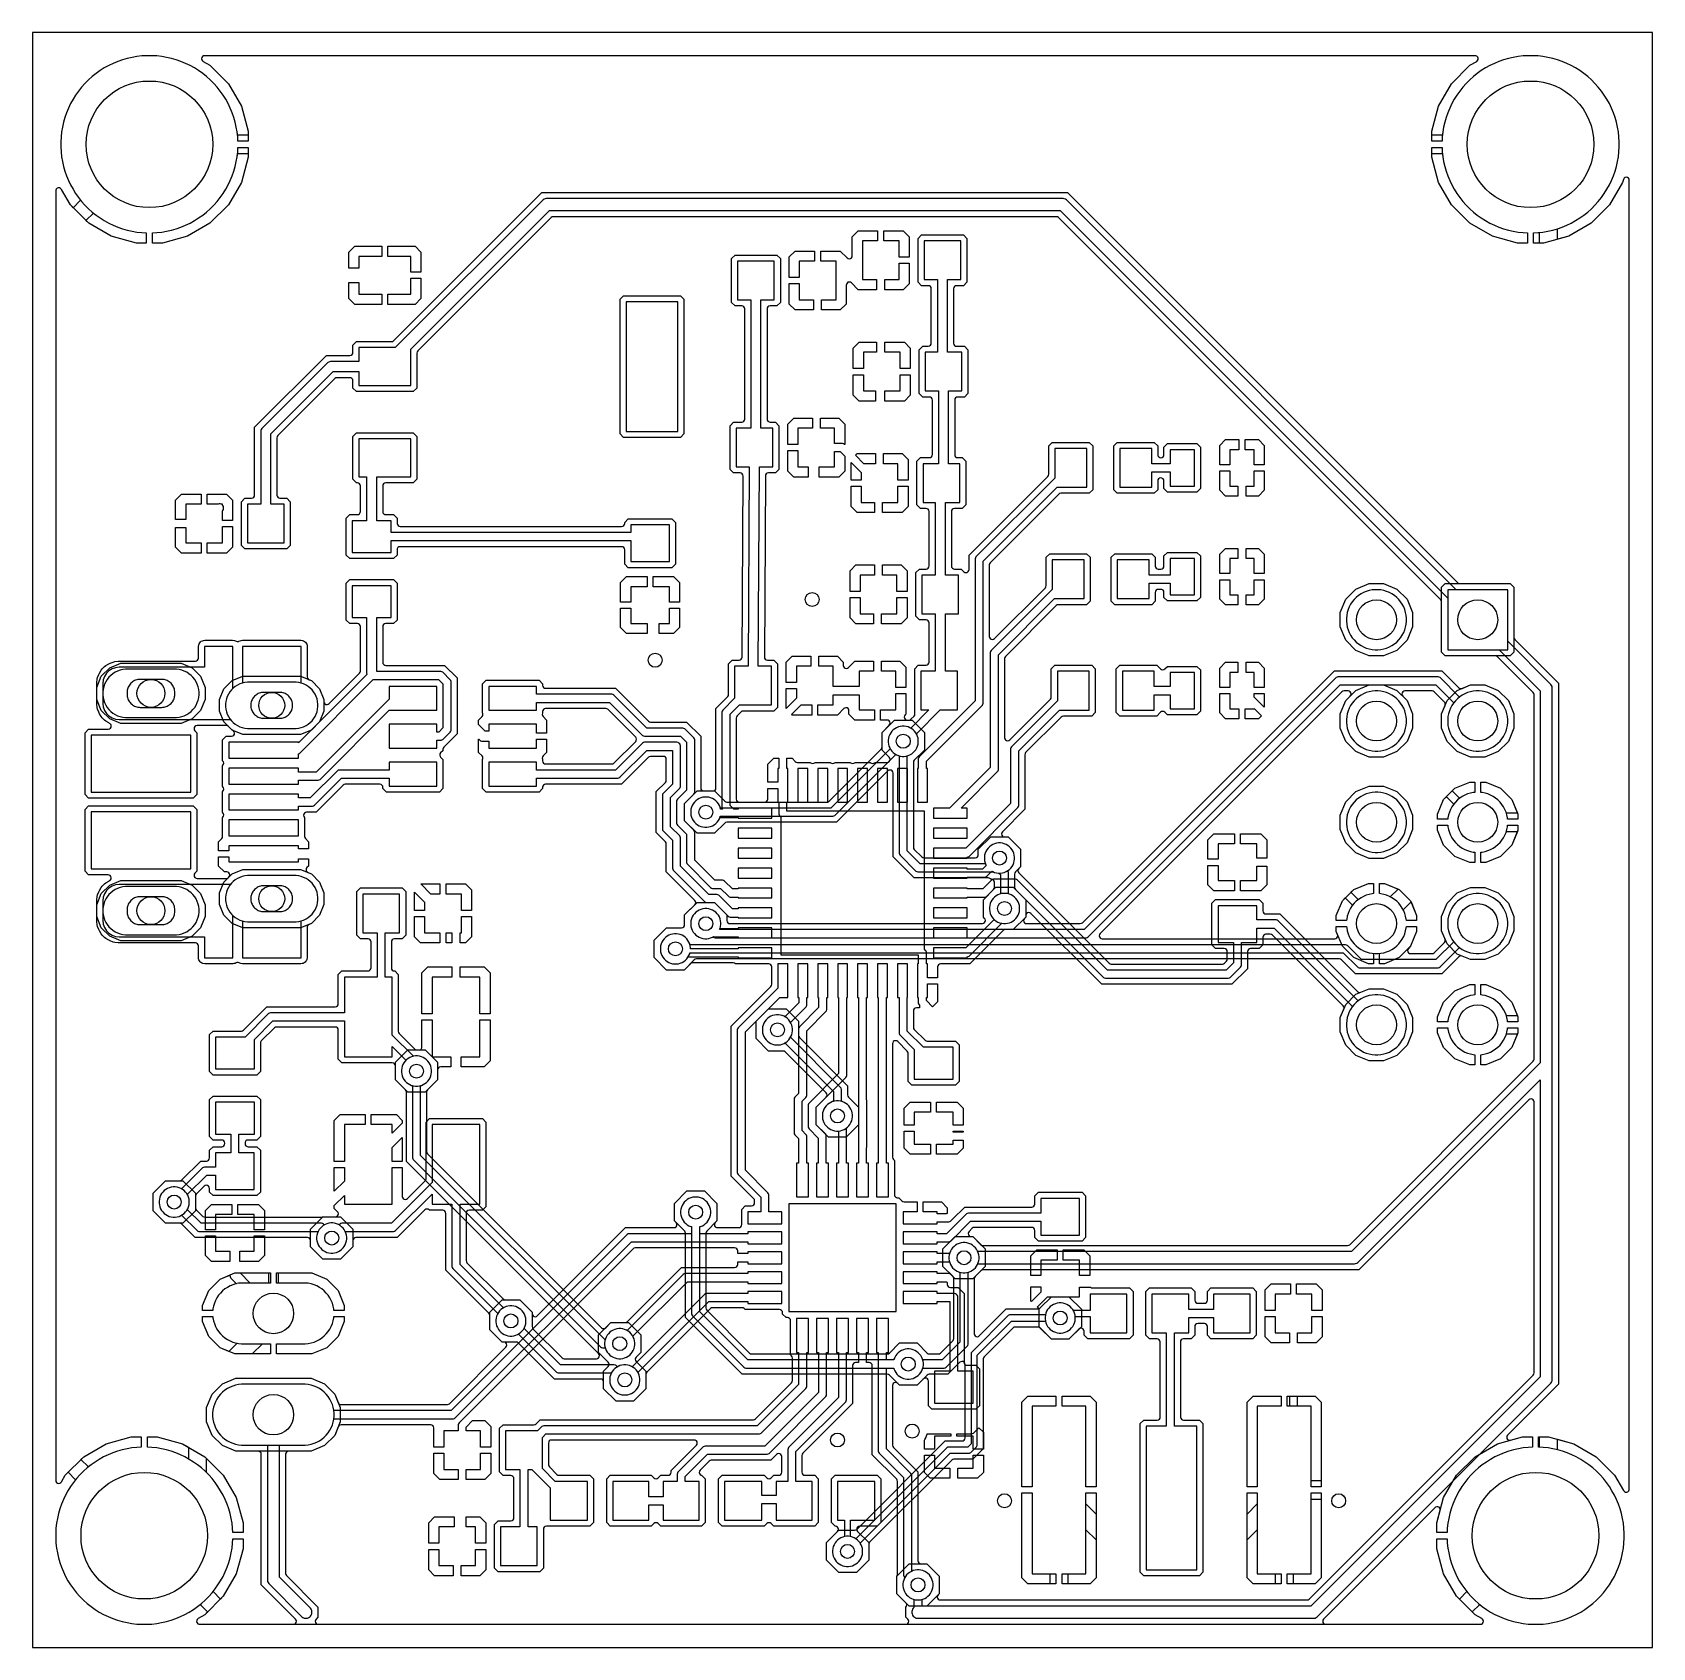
# Model space of a CAD drawing. Header units: millimetres. Extents: x 0 to 40.6, y 0 to 40.5.
import ezdxf

# ---------------------------------------------------------------- set-up
doc = ezdxf.new("R2010")
doc.units = ezdxf.units.MM

msp = doc.modelspace()

# ---------------------------------------------------------------- linework, layer by layer
at = {"layer": '16_copper'}
for points in [[(5.135, 38.017), (5.114, 38.14), (5.087, 38.262), (5.052, 38.381), (5.011, 38.499), (4.963, 38.614), (4.909, 38.727), (4.849, 38.836), (4.782, 38.942), (4.71, 39.043), (4.632, 39.141), (4.549, 39.234), (4.461, 39.322), (4.368, 39.405), (4.271, 39.483), (4.169, 39.555), (4.063, 39.621), (3.954, 39.682), (3.842, 39.736), (3.727, 39.783), (3.609, 39.825), (3.489, 39.859), (3.367, 39.887), (3.245, 39.908), (3.121, 39.922), (2.996, 39.929), (2.871, 39.929), (2.747, 39.922), (2.623, 39.908), (2.5, 39.887), (2.378, 39.859), (2.259, 39.825), (2.141, 39.783), (2.026, 39.736), (1.913, 39.682), (1.804, 39.621), (1.698, 39.555), (1.597, 39.483), (1.499, 39.405), (1.406, 39.322), (1.318, 39.234), (1.235, 39.141), (1.157, 39.043), (1.085, 38.942), (1.019, 38.836), (0.958, 38.727), (0.904, 38.614), (0.857, 38.499), (0.815, 38.381), (0.781, 38.262), (0.753, 38.14), (0.732, 38.017), (0.718, 37.893), (0.711, 37.769), (0.711, 37.644), (0.718, 37.519), (0.732, 37.395), (0.753, 37.273), (0.781, 37.151), (0.815, 37.031), (0.857, 36.913), (0.904, 36.798), (0.958, 36.686), (1.019, 36.577), (1.085, 36.471), (1.157, 36.369), (1.235, 36.272), (1.318, 36.179), (1.406, 36.091), (1.499, 36.008), (1.597, 35.93), (1.698, 35.858), (1.804, 35.791), (1.913, 35.731), (2.026, 35.677), (2.141, 35.629), (2.259, 35.588), (2.378, 35.553), (2.5, 35.526), (2.623, 35.505), (2.747, 35.491), (2.857, 35.485), (2.857, 35.23), (2.608, 35.23), (1.978, 35.399), (1.413, 35.725), (0.952, 36.186), (0.726, 36.576), (0.706, 36.599), (0.679, 36.612), (0.649, 36.614), (0.62, 36.603), (0.598, 36.582), (0.586, 36.555), (0.584, 36.538), (0.584, 4.195), (0.59, 4.165), (0.607, 4.14), (0.633, 4.124), (0.663, 4.118), (0.692, 4.125), (0.717, 4.143), (0.726, 4.157), (0.825, 4.327), (1.286, 4.788), (1.851, 5.114), (2.481, 5.283), (2.731, 5.283), (2.731, 5.028), (2.62, 5.022), (2.496, 5.008), (2.373, 4.987), (2.251, 4.96), (2.132, 4.925), (2.014, 4.884), (1.899, 4.836), (1.786, 4.782), (1.677, 4.722), (1.571, 4.655), (1.47, 4.583), (1.372, 4.505), (1.279, 4.422), (1.191, 4.334), (1.108, 4.241), (1.03, 4.144), (0.958, 4.042), (0.892, 3.936), (0.831, 3.827), (0.777, 3.715), (0.73, 3.6), (0.688, 3.482), (0.654, 3.362), (0.626, 3.24), (0.605, 3.118), (0.591, 2.994), (0.584, 2.869), (0.584, 2.744), (0.591, 2.62), (0.605, 2.496), (0.626, 2.373), (0.654, 2.251), (0.688, 2.132), (0.73, 2.014), (0.777, 1.899), (0.831, 1.786), (0.892, 1.677), (0.958, 1.571), (1.03, 1.47), (1.108, 1.372), (1.191, 1.279), (1.279, 1.191), (1.372, 1.108), (1.47, 1.03), (1.571, 0.958), (1.677, 0.892), (1.786, 0.831), (1.899, 0.777), (2.014, 0.73), (2.132, 0.688), (2.251, 0.654), (2.373, 0.626), (2.496, 0.605), (2.62, 0.591), (2.744, 0.584), (2.869, 0.584), (2.994, 0.591), (3.118, 0.605), (3.24, 0.626), (3.362, 0.654), (3.482, 0.688), (3.6, 0.73), (3.715, 0.777), (3.827, 0.831), (3.936, 0.892), (4.042, 0.958), (4.144, 1.03), (4.241, 1.108), (4.334, 1.191), (4.422, 1.279), (4.505, 1.372), (4.583, 1.47), (4.655, 1.571), (4.722, 1.677), (4.782, 1.786), (4.836, 1.899), (4.884, 2.014), (4.925, 2.132), (4.96, 2.251), (4.987, 2.373), (5.008, 2.496), (5.022, 2.62), (5.028, 2.731), (5.283, 2.731), (5.283, 2.481), (5.114, 1.851), (4.788, 1.286), (4.327, 0.825), (4.157, 0.726), (4.134, 0.706), (4.121, 0.679), (4.119, 0.649), (4.13, 0.62), (4.151, 0.598), (4.178, 0.586), (4.195, 0.584), (6.548, 0.584), (6.578, 0.59), (6.603, 0.607), (6.619, 0.633), (6.624, 0.663), (6.617, 0.692), (6.602, 0.714), (5.74, 1.576), (5.74, 4.851), (5.734, 4.881), (5.717, 4.906), (5.692, 4.922), (5.664, 4.928), (5.101, 4.928), (4.765, 5.067), (4.508, 5.324), (4.369, 5.66), (4.369, 6.024), (4.508, 6.36), (4.765, 6.617), (5.101, 6.756), (6.989, 6.756), (7.325, 6.617), (7.582, 6.36), (7.722, 6.024), (7.722, 5.66), (7.582, 5.324), (7.325, 5.067), (6.989, 4.928), (6.426, 4.928), (6.396, 4.922), (6.371, 4.904), (6.355, 4.879), (6.35, 4.851), (6.35, 1.86), (6.356, 1.83), (6.372, 1.806), (7.163, 1.015), (7.163, 0.763), (7.114, 0.714), (7.098, 0.689), (7.092, 0.659), (7.099, 0.63), (7.116, 0.605), (7.142, 0.589), (7.168, 0.584), (21.904, 0.584), (21.934, 0.59), (21.959, 0.607), (21.975, 0.633), (21.98, 0.663), (21.973, 0.692), (21.958, 0.714), (21.909, 0.763), (21.909, 1.015), (21.911, 1.017), (21.928, 1.042), (21.933, 1.072), (21.927, 1.102), (21.911, 1.125), (21.684, 1.352), (21.684, 1.792), (21.994, 2.103), (22.434, 2.103), (22.745, 1.792), (22.745, 1.352), (22.716, 1.324), (22.7, 1.299), (22.694, 1.269), (22.701, 1.239), (22.718, 1.214), (22.744, 1.198), (22.77, 1.194), (31.973, 1.194), (32.003, 1.2), (32.027, 1.216), (37.646, 6.835), (37.663, 6.86), (37.668, 6.889), (37.668, 13.685), (37.662, 13.715), (37.645, 13.74), (37.619, 13.756), (37.59, 13.761), (37.56, 13.754), (37.538, 13.739), (33.273, 9.474), (23.845, 9.474), (23.815, 9.468), (23.791, 9.452), (23.644, 9.305), (23.628, 9.28), (23.622, 9.251), (23.622, 7.873), (23.628, 7.844), (23.645, 7.819), (23.671, 7.802), (23.701, 7.797), (23.73, 7.804), (23.752, 7.819), (24.429, 8.496), (25.228, 8.496), (25.257, 8.502), (25.282, 8.518), (25.561, 8.798), (26.001, 8.798), (26.312, 8.487), (26.312, 8.048), (26.001, 7.737), (25.561, 7.737), (25.282, 8.016), (25.256, 8.033), (25.228, 8.039), (24.65, 8.039), (24.62, 8.033), (24.596, 8.016), (23.873, 7.294), (23.856, 7.268), (23.851, 7.24), (23.851, 4.985), (23.59, 4.724), (23.113, 4.724), (23.084, 4.718), (23.059, 4.702), (21, 2.643), (20.983, 2.617), (20.978, 2.589), (20.978, 2.193), (20.667, 1.882), (20.227, 1.882), (19.916, 2.193), (19.916, 2.633), (20.227, 2.944), (20.623, 2.944), (20.652, 2.95), (20.677, 2.966), (22.892, 5.182), (23.317, 5.182), (23.347, 5.188), (23.372, 5.205), (23.388, 5.23), (23.393, 5.258), (23.393, 7.102), (23.387, 7.132), (23.37, 7.157), (23.345, 7.173), (23.315, 7.178), (23.285, 7.171), (23.263, 7.156), (22.965, 6.858), (22.497, 6.858), (22.468, 6.852), (22.444, 6.836), (22.189, 6.581), (21.75, 6.581), (21.495, 6.836), (21.47, 6.852), (21.442, 6.858), (17.802, 6.858), (16.383, 8.277), (16.383, 10.394), (16.377, 10.424), (16.361, 10.448), (16.106, 10.702), (16.106, 11.142), (16.417, 11.453), (16.857, 11.453), (17.168, 11.142), (17.168, 10.702), (16.913, 10.448), (16.897, 10.423), (16.891, 10.394), (16.891, 8.519), (16.897, 8.489), (16.913, 8.465), (17.99, 7.388), (18.015, 7.372), (18.044, 7.366), (21.442, 7.366), (21.471, 7.372), (21.495, 7.388), (21.75, 7.643), (22.189, 7.643), (22.444, 7.388), (22.469, 7.372), (22.497, 7.366), (22.723, 7.366), (22.753, 7.372), (22.777, 7.388), (23.092, 7.703), (23.108, 7.728), (23.114, 7.757), (23.114, 9.251), (23.108, 9.281), (23.092, 9.305), (22.837, 9.559), (22.837, 9.999), (23.148, 10.31), (23.588, 10.31), (23.791, 10.106), (23.817, 10.089), (23.845, 10.084), (32.989, 10.084), (33.019, 10.09), (33.043, 10.106), (37.646, 14.709), (37.663, 14.734), (37.668, 14.763), (37.668, 23.904), (37.662, 23.934), (37.646, 23.958), (36.751, 24.852), (36.726, 24.869), (36.698, 24.875), (35.437, 24.875), (35.347, 24.964), (35.347, 26.598), (35.437, 26.687), (37.071, 26.687), (37.16, 26.598), (37.16, 25.337), (37.166, 25.307), (37.183, 25.283), (38.278, 24.188), (38.278, 6.605), (37.002, 5.329), (36.985, 5.304), (36.98, 5.274), (36.986, 5.244), (37.004, 5.22), (37.03, 5.204), (37.06, 5.199), (37.076, 5.202), (37.38, 5.283), (37.63, 5.283), (37.63, 5.028), (37.519, 5.022), (37.395, 5.008), (37.273, 4.987), (37.151, 4.96), (37.031, 4.925), (36.913, 4.884), (36.798, 4.836), (36.686, 4.782), (36.577, 4.722), (36.471, 4.655), (36.369, 4.583), (36.272, 4.505), (36.179, 4.422), (36.091, 4.334), (36.008, 4.241), (35.93, 4.144), (35.858, 4.042), (35.791, 3.936), (35.731, 3.827), (35.677, 3.715), (35.629, 3.6), (35.588, 3.482), (35.553, 3.362), (35.526, 3.24), (35.505, 3.118), (35.491, 2.994), (35.485, 2.883), (35.23, 2.883), (35.23, 3.133), (35.311, 3.437), (35.313, 3.468), (35.303, 3.496), (35.283, 3.519), (35.255, 3.531), (35.225, 3.532), (35.197, 3.521), (35.184, 3.511), (32.387, 0.714), (32.371, 0.689), (32.365, 0.659), (32.372, 0.63), (32.389, 0.605), (32.415, 0.589), (32.441, 0.584), (36.318, 0.584), (36.348, 0.59), (36.373, 0.607), (36.389, 0.633), (36.395, 0.663), (36.388, 0.692), (36.37, 0.717), (36.357, 0.726), (36.186, 0.825), (35.725, 1.286), (35.399, 1.851), (35.23, 2.481), (35.23, 2.731), (35.485, 2.731), (35.491, 2.62), (35.505, 2.496), (35.526, 2.373), (35.553, 2.251), (35.588, 2.132), (35.629, 2.014), (35.677, 1.899), (35.731, 1.786), (35.791, 1.677), (35.858, 1.571), (35.93, 1.47), (36.008, 1.372), (36.091, 1.279), (36.179, 1.191), (36.272, 1.108), (36.369, 1.03), (36.471, 0.958), (36.577, 0.892), (36.686, 0.831), (36.798, 0.777), (36.913, 0.73), (37.031, 0.688), (37.151, 0.654), (37.273, 0.626), (37.395, 0.605), (37.519, 0.591), (37.644, 0.584), (37.769, 0.584), (37.893, 0.591), (38.017, 0.605), (38.14, 0.626), (38.262, 0.654), (38.381, 0.688), (38.499, 0.73), (38.614, 0.777), (38.727, 0.831), (38.836, 0.892), (38.942, 0.958), (39.043, 1.03), (39.141, 1.108), (39.234, 1.191), (39.322, 1.279), (39.405, 1.372), (39.483, 1.47), (39.555, 1.571), (39.621, 1.677), (39.682, 1.786), (39.736, 1.899), (39.783, 2.014), (39.825, 2.132), (39.859, 2.251), (39.887, 2.373), (39.908, 2.496), (39.922, 2.62), (39.929, 2.744), (39.929, 2.869), (39.922, 2.994), (39.908, 3.118), (39.887, 3.24), (39.859, 3.362), (39.825, 3.482), (39.783, 3.6), (39.736, 3.715), (39.682, 3.827), (39.621, 3.936), (39.555, 4.042), (39.483, 4.144), (39.405, 4.241), (39.322, 4.334), (39.234, 4.422), (39.141, 4.505), (39.043, 4.583), (38.942, 4.655), (38.836, 4.722), (38.727, 4.782), (38.614, 4.836), (38.499, 4.884), (38.381, 4.925), (38.262, 4.96), (38.14, 4.987), (38.017, 5.008), (37.893, 5.022), (37.782, 5.028), (37.782, 5.283), (38.032, 5.283), (38.662, 5.114), (39.227, 4.788), (39.688, 4.327), (39.914, 3.937), (39.934, 3.914), (39.961, 3.901), (39.991, 3.899), (40.02, 3.91), (40.042, 3.931), (40.054, 3.958), (40.056, 3.975), (40.056, 36.801), (40.05, 36.831), (40.033, 36.856), (40.007, 36.873), (39.977, 36.878), (39.948, 36.871), (39.923, 36.853), (39.906, 36.821), (39.887, 36.75), (39.561, 36.186), (39.1, 35.725), (38.535, 35.399), (37.905, 35.23), (37.656, 35.23), (37.656, 35.485), (37.766, 35.491), (37.89, 35.505), (38.013, 35.526), (38.135, 35.553), (38.254, 35.588), (38.372, 35.629), (38.487, 35.677), (38.6, 35.731), (38.709, 35.791), (38.815, 35.858), (38.916, 35.93), (39.014, 36.008), (39.107, 36.091), (39.195, 36.179), (39.278, 36.272), (39.356, 36.369), (39.428, 36.471), (39.494, 36.577), (39.555, 36.686), (39.609, 36.798), (39.656, 36.913), (39.698, 37.031), (39.732, 37.151), (39.76, 37.273), (39.781, 37.395), (39.795, 37.519), (39.802, 37.644), (39.802, 37.769), (39.795, 37.893), (39.781, 38.017), (39.76, 38.14), (39.732, 38.262), (39.698, 38.381), (39.656, 38.499), (39.609, 38.614), (39.555, 38.727), (39.494, 38.836), (39.428, 38.942), (39.356, 39.043), (39.278, 39.141), (39.195, 39.234), (39.107, 39.322), (39.014, 39.405), (38.916, 39.483), (38.815, 39.555), (38.709, 39.621), (38.6, 39.682), (38.487, 39.736), (38.372, 39.783), (38.254, 39.825), (38.135, 39.859), (38.013, 39.887), (37.89, 39.908), (37.766, 39.922), (37.642, 39.929), (37.517, 39.929), (37.392, 39.922), (37.268, 39.908), (37.146, 39.887), (37.024, 39.859), (36.904, 39.825), (36.786, 39.783), (36.671, 39.736), (36.559, 39.682), (36.45, 39.621), (36.344, 39.555), (36.242, 39.483), (36.145, 39.405), (36.052, 39.322), (35.964, 39.234), (35.881, 39.141), (35.803, 39.043), (35.731, 38.942), (35.664, 38.836), (35.604, 38.727), (35.55, 38.614), (35.502, 38.499), (35.461, 38.381), (35.426, 38.262), (35.399, 38.14), (35.378, 38.017), (35.364, 37.893), (35.358, 37.782), (35.103, 37.782), (35.103, 38.032), (35.272, 38.662), (35.598, 39.227), (36.059, 39.688), (36.23, 39.787), (36.252, 39.807), (36.265, 39.834), (36.267, 39.864), (36.256, 39.893), (36.235, 39.915), (36.208, 39.927), (36.191, 39.929), (4.322, 39.929), (4.292, 39.923), (4.267, 39.906), (4.251, 39.88), (4.245, 39.85), (4.252, 39.821), (4.27, 39.796), (4.284, 39.787), (4.454, 39.688), (4.915, 39.227), (5.241, 38.662), (5.41, 38.032), (5.41, 37.782), (5.155, 37.782), (5.149, 37.893)], [(3.01, 35.23), (3.01, 35.485), (3.121, 35.491), (3.245, 35.505), (3.367, 35.526), (3.489, 35.553), (3.609, 35.588), (3.727, 35.629), (3.842, 35.677), (3.954, 35.731), (4.063, 35.791), (4.169, 35.858), (4.271, 35.93), (4.368, 36.008), (4.461, 36.091), (4.549, 36.179), (4.632, 36.272), (4.71, 36.369), (4.782, 36.471), (4.849, 36.577), (4.909, 36.686), (4.963, 36.798), (5.011, 36.913), (5.052, 37.031), (5.087, 37.151), (5.114, 37.273), (5.135, 37.395), (5.149, 37.519), (5.155, 37.63), (5.41, 37.63), (5.41, 37.38), (5.241, 36.75), (4.915, 36.186), (4.454, 35.725), (3.89, 35.399), (3.26, 35.23)], [(37.253, 35.23), (36.623, 35.399), (36.059, 35.725), (35.598, 36.186), (35.272, 36.75), (35.103, 37.38), (35.103, 37.63), (35.358, 37.63), (35.364, 37.519), (35.378, 37.395), (35.399, 37.273), (35.426, 37.151), (35.461, 37.031), (35.502, 36.913), (35.55, 36.798), (35.604, 36.686), (35.664, 36.577), (35.731, 36.471), (35.803, 36.369), (35.881, 36.272), (35.964, 36.179), (36.052, 36.091), (36.145, 36.008), (36.242, 35.93), (36.344, 35.858), (36.45, 35.791), (36.559, 35.731), (36.671, 35.677), (36.786, 35.629), (36.904, 35.588), (37.024, 35.553), (37.146, 35.526), (37.268, 35.505), (37.392, 35.491), (37.503, 35.485), (37.503, 35.23)], [(38.108, 6.659), (38.12, 6.687), (38.125, 6.716), (38.125, 24.077), (38.12, 24.106), (38.108, 24.134), (38.091, 24.159), (37.008, 25.243), (37.008, 26.535), (35.5, 26.535), (35.5, 25.027), (36.792, 25.027), (37.821, 23.999), (37.821, 14.668), (33.084, 9.931), (23.714, 9.931), (23.708, 9.947), (23.683, 9.99), (23.653, 10.029), (23.618, 10.064), (23.579, 10.094), (23.536, 10.119), (23.49, 10.138), (23.442, 10.151), (23.393, 10.157), (23.343, 10.157), (23.294, 10.151), (23.246, 10.138), (23.2, 10.119), (23.157, 10.094), (23.118, 10.064), (23.083, 10.029), (23.053, 9.99), (23.028, 9.947), (23.009, 9.901), (22.996, 9.853), (22.99, 9.804), (22.99, 9.754), (22.996, 9.705), (23.009, 9.657), (23.028, 9.611), (23.053, 9.568), (23.083, 9.529), (23.118, 9.494), (23.157, 9.464), (23.2, 9.439), (23.246, 9.42), (23.266, 9.415), (23.266, 7.662), (22.818, 7.214), (22.334, 7.214), (22.328, 7.234), (22.309, 7.28), (22.285, 7.323), (22.254, 7.362), (22.219, 7.397), (22.18, 7.427), (22.137, 7.452), (22.091, 7.471), (22.043, 7.484), (21.994, 7.49), (21.945, 7.49), (21.896, 7.484), (21.848, 7.471), (21.802, 7.452), (21.759, 7.427), (21.72, 7.397), (21.684, 7.362), (21.654, 7.323), (21.63, 7.28), (21.611, 7.234), (21.605, 7.214), (17.949, 7.214), (16.739, 8.424), (16.739, 10.558), (16.759, 10.563), (16.805, 10.582), (16.848, 10.607), (16.887, 10.637), (16.922, 10.672), (16.952, 10.711), (16.977, 10.754), (16.996, 10.8), (17.009, 10.848), (17.015, 10.897), (17.015, 10.947), (17.009, 10.996), (16.996, 11.044), (16.977, 11.09), (16.952, 11.133), (16.922, 11.172), (16.887, 11.207), (16.848, 11.237), (16.805, 11.262), (16.759, 11.281), (16.711, 11.294), (16.662, 11.3), (16.612, 11.3), (16.563, 11.294), (16.515, 11.281), (16.469, 11.262), (16.426, 11.237), (16.387, 11.207), (16.352, 11.172), (16.322, 11.133), (16.297, 11.09), (16.278, 11.044), (16.265, 10.996), (16.259, 10.947), (16.259, 10.897), (16.265, 10.848), (16.278, 10.8), (16.297, 10.754), (16.322, 10.711), (16.352, 10.672), (16.387, 10.637), (16.426, 10.607), (16.469, 10.582), (16.515, 10.563), (16.535, 10.558), (16.535, 8.369), (16.542, 8.343), (16.556, 8.32), (17.845, 7.031), (17.868, 7.017), (17.894, 7.01), (21.605, 7.01), (21.611, 6.99), (21.63, 6.944), (21.654, 6.901), (21.684, 6.862), (21.72, 6.827), (21.759, 6.797), (21.802, 6.772), (21.848, 6.753), (21.896, 6.74), (21.945, 6.734), (21.994, 6.734), (22.043, 6.74), (22.091, 6.753), (22.137, 6.772), (22.18, 6.797), (22.219, 6.827), (22.254, 6.862), (22.285, 6.901), (22.309, 6.944), (22.328, 6.99), (22.334, 7.01), (22.873, 7.01), (22.899, 7.017), (22.922, 7.031), (23.449, 7.558), (23.463, 7.581), (23.47, 7.607), (23.47, 9.415), (23.49, 9.42), (23.536, 9.439), (23.579, 9.464), (23.618, 9.494), (23.653, 9.529), (23.683, 9.568), (23.708, 9.611), (23.714, 9.627), (33.162, 9.627), (33.191, 9.632), (33.219, 9.644), (33.244, 9.661), (37.821, 14.237), (37.821, 6.794), (32.068, 1.041), (22.316, 1.041), (22.316, 1.208), (22.336, 1.213), (22.382, 1.232), (22.425, 1.257), (22.464, 1.287), (22.499, 1.322), (22.529, 1.361), (22.554, 1.404), (22.573, 1.45), (22.586, 1.498), (22.592, 1.547), (22.592, 1.597), (22.586, 1.646), (22.573, 1.694), (22.554, 1.74), (22.529, 1.783), (22.499, 1.822), (22.464, 1.857), (22.425, 1.887), (22.382, 1.912), (22.336, 1.931), (22.288, 1.944), (22.239, 1.95), (22.189, 1.95), (22.14, 1.944), (22.092, 1.931), (22.047, 1.912), (22.004, 1.887), (21.964, 1.857), (21.929, 1.822), (21.899, 1.783), (21.874, 1.74), (21.855, 1.694), (21.842, 1.646), (21.836, 1.597), (21.836, 1.547), (21.842, 1.498), (21.855, 1.45), (21.874, 1.404), (21.899, 1.361), (21.929, 1.322), (21.964, 1.287), (22.004, 1.257), (22.047, 1.232), (22.092, 1.213), (22.113, 1.208), (22.113, 1.003), (22.096, 0.986), (22.079, 0.961), (22.068, 0.933), (22.062, 0.904), (22.062, 0.874), (22.068, 0.845), (22.079, 0.817), (22.096, 0.792), (22.117, 0.771), (22.142, 0.754), (22.17, 0.742), (22.199, 0.737), (32.146, 0.737), (32.175, 0.742), (32.203, 0.754), (32.228, 0.771), (38.091, 6.634)], [(33.534, 24.875), (33.2, 25.013), (32.945, 25.268), (32.807, 25.601), (32.807, 25.961), (32.945, 26.294), (33.2, 26.549), (33.534, 26.687), (33.894, 26.687), (34.227, 26.549), (34.482, 26.294), (34.62, 25.961), (34.62, 25.601), (34.482, 25.268), (34.227, 25.013), (33.894, 24.875)], [(33.825, 25.034), (33.897, 25.049), (33.968, 25.07), (34.037, 25.099), (34.102, 25.133), (34.163, 25.175), (34.221, 25.222), (34.273, 25.274), (34.32, 25.331), (34.361, 25.393), (34.396, 25.458), (34.425, 25.527), (34.446, 25.598), (34.461, 25.67), (34.468, 25.744), (34.468, 25.818), (34.461, 25.892), (34.446, 25.964), (34.425, 26.035), (34.396, 26.104), (34.361, 26.169), (34.32, 26.231), (34.273, 26.288), (34.221, 26.34), (34.163, 26.387), (34.102, 26.429), (34.037, 26.463), (33.968, 26.492), (33.897, 26.513), (33.825, 26.528), (33.751, 26.535), (33.677, 26.535), (33.603, 26.528), (33.53, 26.513), (33.459, 26.492), (33.391, 26.463), (33.326, 26.429), (33.264, 26.387), (33.207, 26.34), (33.154, 26.288), (33.107, 26.231), (33.066, 26.169), (33.031, 26.104), (33.003, 26.035), (32.982, 25.964), (32.967, 25.892), (32.96, 25.818), (32.96, 25.744), (32.967, 25.67), (32.982, 25.598), (33.003, 25.527), (33.031, 25.458), (33.066, 25.393), (33.107, 25.331), (33.154, 25.274), (33.207, 25.222), (33.264, 25.175), (33.326, 25.133), (33.391, 25.099), (33.459, 25.07), (33.53, 25.049), (33.603, 25.034), (33.677, 25.027), (33.751, 25.027)], [(2.219, 23.178), (1.941, 23.293), (1.728, 23.506), (1.613, 23.784), (1.613, 24.084), (1.728, 24.362), (1.941, 24.575), (2.219, 24.69), (3.728, 24.69), (4.006, 24.575), (4.218, 24.362), (4.334, 24.084), (4.334, 23.784), (4.218, 23.506), (4.006, 23.293), (3.728, 23.178)], [(3.679, 23.338), (3.745, 23.353), (3.809, 23.375), (3.87, 23.405), (3.927, 23.441), (3.98, 23.483), (4.028, 23.531), (4.071, 23.584), (4.107, 23.641), (4.136, 23.702), (4.159, 23.767), (4.174, 23.833), (4.181, 23.9), (4.181, 23.968), (4.174, 24.035), (4.159, 24.101), (4.136, 24.166), (4.107, 24.227), (4.071, 24.284), (4.028, 24.337), (3.98, 24.385), (3.927, 24.427), (3.87, 24.463), (3.809, 24.493), (3.745, 24.515), (3.679, 24.53), (3.611, 24.538), (2.335, 24.538), (2.268, 24.53), (2.202, 24.515), (2.138, 24.493), (2.077, 24.463), (2.019, 24.427), (1.966, 24.385), (1.918, 24.337), (1.876, 24.284), (1.84, 24.227), (1.81, 24.166), (1.788, 24.101), (1.773, 24.035), (1.765, 23.968), (1.765, 23.9), (1.773, 23.833), (1.788, 23.767), (1.81, 23.702), (1.84, 23.641), (1.876, 23.584), (1.918, 23.531), (1.966, 23.483), (2.019, 23.441), (2.077, 23.405), (2.138, 23.375), (2.202, 23.353), (2.268, 23.338), (2.335, 23.33), (3.611, 23.33)], [(33.191, 16.899), (32.84, 17.25), (32.815, 17.266), (32.786, 17.272), (16.657, 17.272), (16.627, 17.266), (16.603, 17.25), (16.349, 16.995), (15.909, 16.995), (15.598, 17.306), (15.598, 17.746), (15.909, 18.057), (16.284, 18.057), (16.314, 18.063), (16.339, 18.08), (16.355, 18.105), (16.36, 18.133), (16.36, 18.378), (16.671, 18.689), (17.111, 18.689), (17.422, 18.378), (17.422, 18.237), (17.428, 18.207), (17.445, 18.182), (17.47, 18.166), (17.498, 18.161), (23.828, 18.161), (23.858, 18.167), (23.883, 18.184), (23.899, 18.21), (23.904, 18.24), (23.897, 18.269), (23.882, 18.291), (23.853, 18.319), (23.853, 18.759), (24.108, 19.013), (24.124, 19.039), (24.13, 19.067), (24.13, 19.197), (24.124, 19.227), (24.107, 19.252), (24.081, 19.268), (24.054, 19.273), (24.037, 19.273), (24.029, 19.282), (24.003, 19.298), (23.975, 19.304), (22.12, 19.304), (21.59, 19.834), (21.59, 21.936), (21.584, 21.966), (21.567, 21.991), (21.541, 22.007), (21.511, 22.012), (21.482, 22.005), (21.46, 21.99), (20.171, 20.701), (17.419, 20.701), (17.389, 20.695), (17.365, 20.679), (17.111, 20.424), (16.671, 20.424), (16.36, 20.735), (16.36, 21.175), (16.671, 21.486), (17.111, 21.486), (17.365, 21.231), (17.39, 21.215), (17.419, 21.209), (19.929, 21.209), (19.959, 21.215), (19.983, 21.231), (21.291, 22.539), (21.308, 22.565), (21.313, 22.593), (21.313, 22.953), (21.624, 23.264), (22.064, 23.264), (22.375, 22.953), (22.375, 22.513), (22.12, 22.259), (22.104, 22.234), (22.098, 22.205), (22.098, 20.076), (22.104, 20.046), (22.12, 20.022), (22.308, 19.834), (22.333, 19.818), (22.362, 19.812), (23.65, 19.812), (23.68, 19.818), (23.705, 19.835), (23.721, 19.861), (23.726, 19.888), (23.726, 20.023), (24.037, 20.334), (24.477, 20.334), (24.788, 20.023), (24.788, 19.584), (24.66, 19.457), (24.644, 19.431), (24.638, 19.403), (24.638, 19.067), (24.644, 19.037), (24.66, 19.013), (24.915, 18.759), (24.915, 18.319), (24.886, 18.291), (24.87, 18.266), (24.864, 18.236), (24.87, 18.206), (24.888, 18.182), (24.914, 18.166), (24.94, 18.161), (26.284, 18.161), (26.314, 18.167), (26.338, 18.183), (32.658, 24.503), (35.351, 24.503), (35.778, 24.076), (35.803, 24.059), (35.833, 24.054), (35.861, 24.059), (36.074, 24.147), (36.434, 24.147), (36.767, 24.009), (37.022, 23.754), (37.16, 23.421), (37.16, 23.061), (37.022, 22.728), (36.767, 22.473), (36.434, 22.335), (36.074, 22.335), (35.74, 22.473), (35.485, 22.728), (35.347, 23.061), (35.347, 23.421), (35.435, 23.634), (35.441, 23.663), (35.435, 23.693), (35.419, 23.717), (35.163, 23.973), (35.138, 23.989), (35.109, 23.995), (34.426, 23.995), (34.396, 23.989), (34.371, 23.972), (34.355, 23.946), (34.349, 23.916), (34.356, 23.887), (34.372, 23.865), (34.482, 23.754), (34.62, 23.421), (34.62, 23.061), (34.482, 22.728), (34.227, 22.473), (33.894, 22.335), (33.534, 22.335), (33.2, 22.473), (32.945, 22.728), (32.807, 23.061), (32.807, 23.421), (32.945, 23.754), (33.056, 23.865), (33.073, 23.89), (33.078, 23.92), (33.072, 23.95), (33.054, 23.974), (33.028, 23.99), (33.002, 23.995), (32.9, 23.995), (32.87, 23.989), (32.846, 23.973), (26.783, 17.91), (26.767, 17.885), (26.761, 17.855), (26.768, 17.825), (26.785, 17.801), (26.811, 17.785), (26.837, 17.78), (32.667, 17.78), (32.696, 17.786), (32.721, 17.803), (32.738, 17.829), (32.743, 17.859), (32.737, 17.885), (32.706, 17.96), (32.706, 18.085), (32.964, 18.085), (32.967, 18.05), (32.982, 17.978), (33.003, 17.907), (33.031, 17.838), (33.066, 17.773), (33.107, 17.711), (33.154, 17.654), (33.207, 17.602), (33.264, 17.555), (33.326, 17.513), (33.391, 17.479), (33.459, 17.45), (33.53, 17.429), (33.603, 17.414), (33.677, 17.407), (33.751, 17.407), (33.825, 17.414), (33.897, 17.429), (33.968, 17.45), (34.037, 17.479), (34.102, 17.513), (34.163, 17.555), (34.221, 17.602), (34.273, 17.654), (34.32, 17.711), (34.361, 17.773), (34.396, 17.838), (34.425, 17.907), (34.446, 17.978), (34.461, 18.05), (34.464, 18.085), (34.722, 18.085), (34.722, 17.96), (34.568, 17.59), (34.515, 17.537), (34.499, 17.512), (34.493, 17.482), (34.5, 17.452), (34.517, 17.428), (34.543, 17.412), (34.569, 17.407), (35.109, 17.407), (35.139, 17.413), (35.163, 17.429), (35.419, 17.685), (35.436, 17.711), (35.441, 17.74), (35.435, 17.768), (35.347, 17.981), (35.347, 18.341), (35.485, 18.674), (35.74, 18.929), (36.074, 19.067), (36.434, 19.067), (36.767, 18.929), (37.022, 18.674), (37.16, 18.341), (37.16, 17.981), (37.022, 17.648), (36.767, 17.393), (36.434, 17.255), (36.074, 17.255), (35.861, 17.343), (35.831, 17.348), (35.802, 17.342), (35.778, 17.326), (35.351, 16.899)], [(5.279, 22.903), (5.01, 23.014), (4.804, 23.22), (4.693, 23.489), (4.693, 23.779), (4.804, 24.048), (5.01, 24.254), (5.279, 24.365), (6.728, 24.365), (6.997, 24.254), (7.202, 24.048), (7.314, 23.779), (7.314, 23.489), (7.202, 23.22), (6.997, 23.014), (6.728, 22.903)], [(6.679, 23.062), (6.743, 23.077), (6.804, 23.098), (6.863, 23.126), (6.918, 23.161), (6.969, 23.202), (7.015, 23.248), (7.055, 23.298), (7.09, 23.353), (7.118, 23.412), (7.139, 23.473), (7.154, 23.537), (7.161, 23.601), (7.161, 23.667), (7.154, 23.731), (7.139, 23.795), (7.118, 23.856), (7.09, 23.915), (7.055, 23.97), (7.015, 24.02), (6.969, 24.066), (6.918, 24.107), (6.863, 24.142), (6.804, 24.17), (6.743, 24.191), (6.679, 24.206), (6.615, 24.213), (5.392, 24.213), (5.327, 24.206), (5.264, 24.191), (5.202, 24.17), (5.144, 24.142), (5.089, 24.107), (5.038, 24.066), (4.992, 24.02), (4.951, 23.97), (4.917, 23.915), (4.888, 23.856), (4.867, 23.795), (4.852, 23.731), (4.845, 23.667), (4.845, 23.601), (4.852, 23.537), (4.867, 23.473), (4.888, 23.412), (4.917, 23.353), (4.951, 23.298), (4.992, 23.248), (5.038, 23.202), (5.089, 23.161), (5.144, 23.126), (5.202, 23.098), (5.264, 23.077), (5.327, 23.062), (5.392, 23.055), (6.615, 23.055)], [(26.46, 17.812), (26.483, 17.826), (32.805, 24.147), (35.204, 24.147), (35.653, 23.698), (35.647, 23.691), (35.606, 23.629), (35.571, 23.564), (35.543, 23.495), (35.522, 23.424), (35.507, 23.352), (35.5, 23.278), (35.5, 23.204), (35.507, 23.13), (35.522, 23.058), (35.543, 22.987), (35.571, 22.918), (35.606, 22.853), (35.647, 22.791), (35.694, 22.734), (35.747, 22.682), (35.804, 22.635), (35.866, 22.593), (35.931, 22.559), (35.999, 22.53), (36.07, 22.509), (36.143, 22.494), (36.217, 22.487), (36.291, 22.487), (36.365, 22.494), (36.437, 22.509), (36.508, 22.53), (36.577, 22.559), (36.642, 22.593), (36.703, 22.635), (36.761, 22.682), (36.813, 22.734), (36.86, 22.791), (36.901, 22.853), (36.936, 22.918), (36.965, 22.987), (36.986, 23.058), (37.001, 23.13), (37.008, 23.204), (37.008, 23.278), (37.001, 23.352), (36.986, 23.424), (36.965, 23.495), (36.936, 23.564), (36.901, 23.629), (36.86, 23.691), (36.813, 23.748), (36.761, 23.8), (36.703, 23.847), (36.642, 23.889), (36.577, 23.923), (36.508, 23.952), (36.437, 23.973), (36.365, 23.988), (36.291, 23.995), (36.217, 23.995), (36.143, 23.988), (36.07, 23.973), (35.999, 23.952), (35.931, 23.923), (35.866, 23.889), (35.804, 23.847), (35.797, 23.842), (35.308, 24.33), (35.285, 24.344), (35.259, 24.351), (32.75, 24.351), (32.724, 24.344), (32.701, 24.33), (26.379, 18.009), (17.238, 18.009), (17.25, 18.036), (17.263, 18.084), (17.269, 18.133), (17.269, 18.183), (17.263, 18.232), (17.25, 18.28), (17.231, 18.326), (17.206, 18.369), (17.176, 18.408), (17.141, 18.443), (17.102, 18.473), (17.059, 18.498), (17.013, 18.517), (16.965, 18.53), (16.916, 18.536), (16.866, 18.536), (16.817, 18.53), (16.769, 18.517), (16.723, 18.498), (16.68, 18.473), (16.641, 18.443), (16.606, 18.408), (16.576, 18.369), (16.551, 18.326), (16.532, 18.28), (16.519, 18.232), (16.513, 18.183), (16.513, 18.133), (16.519, 18.084), (16.532, 18.036), (16.551, 17.991), (16.576, 17.948), (16.606, 17.908), (16.641, 17.873), (16.68, 17.843), (16.723, 17.818), (16.769, 17.799), (16.817, 17.786), (16.866, 17.78), (16.916, 17.78), (16.965, 17.786), (17.013, 17.799), (17.059, 17.818), (17.077, 17.829), (17.08, 17.826), (17.103, 17.812), (17.129, 17.805), (26.434, 17.805)], [(33.825, 22.494), (33.897, 22.509), (33.968, 22.53), (34.037, 22.559), (34.102, 22.593), (34.163, 22.635), (34.221, 22.682), (34.273, 22.734), (34.32, 22.791), (34.361, 22.853), (34.396, 22.918), (34.425, 22.987), (34.446, 23.058), (34.461, 23.13), (34.468, 23.204), (34.468, 23.278), (34.461, 23.352), (34.446, 23.424), (34.425, 23.495), (34.396, 23.564), (34.361, 23.629), (34.32, 23.691), (34.273, 23.748), (34.221, 23.8), (34.163, 23.847), (34.102, 23.889), (34.037, 23.923), (33.968, 23.952), (33.897, 23.973), (33.825, 23.988), (33.751, 23.995), (33.677, 23.995), (33.603, 23.988), (33.53, 23.973), (33.459, 23.952), (33.391, 23.923), (33.326, 23.889), (33.264, 23.847), (33.207, 23.8), (33.154, 23.748), (33.107, 23.691), (33.066, 23.629), (33.031, 23.564), (33.003, 23.495), (32.982, 23.424), (32.967, 23.352), (32.96, 23.278), (32.96, 23.204), (32.967, 23.13), (32.982, 23.058), (33.003, 22.987), (33.031, 22.918), (33.066, 22.853), (33.107, 22.791), (33.154, 22.734), (33.207, 22.682), (33.264, 22.635), (33.326, 22.593), (33.391, 22.559), (33.459, 22.53), (33.53, 22.509), (33.603, 22.494), (33.677, 22.487), (33.751, 22.487)], [(24.479, 19.469), (24.467, 19.488), (24.468, 19.488), (24.507, 19.519), (24.542, 19.554), (24.572, 19.593), (24.597, 19.636), (24.616, 19.682), (24.629, 19.73), (24.635, 19.779), (24.635, 19.828), (24.629, 19.878), (24.616, 19.925), (24.597, 19.971), (24.572, 20.014), (24.542, 20.053), (24.507, 20.089), (24.468, 20.119), (24.425, 20.144), (24.379, 20.162), (24.331, 20.175), (24.282, 20.182), (24.232, 20.182), (24.183, 20.175), (24.135, 20.162), (24.089, 20.144), (24.046, 20.119), (24.007, 20.089), (23.972, 20.053), (23.942, 20.014), (23.917, 19.971), (23.898, 19.925), (23.885, 19.878), (23.879, 19.828), (23.879, 19.779), (23.885, 19.73), (23.898, 19.682), (23.907, 19.66), (22.267, 19.66), (21.946, 19.981), (21.946, 22.369), (21.966, 22.374), (22.012, 22.393), (22.055, 22.418), (22.094, 22.448), (22.129, 22.483), (22.159, 22.522), (22.184, 22.565), (22.203, 22.611), (22.216, 22.659), (22.222, 22.708), (22.222, 22.758), (22.216, 22.807), (22.203, 22.855), (22.184, 22.901), (22.159, 22.944), (22.129, 22.983), (22.094, 23.018), (22.055, 23.048), (22.012, 23.073), (21.966, 23.092), (21.918, 23.105), (21.869, 23.111), (21.819, 23.111), (21.77, 23.105), (21.722, 23.092), (21.676, 23.073), (21.633, 23.048), (21.594, 23.018), (21.559, 22.983), (21.529, 22.944), (21.504, 22.901), (21.485, 22.855), (21.472, 22.807), (21.466, 22.758), (21.466, 22.708), (21.472, 22.659), (21.485, 22.611), (21.504, 22.565), (21.515, 22.547), (20.024, 21.057), (17.255, 21.057), (17.25, 21.077), (17.231, 21.123), (17.206, 21.166), (17.176, 21.205), (17.141, 21.24), (17.102, 21.27), (17.059, 21.295), (17.013, 21.314), (16.965, 21.327), (16.916, 21.333), (16.866, 21.333), (16.817, 21.327), (16.769, 21.314), (16.723, 21.295), (16.68, 21.27), (16.641, 21.24), (16.606, 21.205), (16.576, 21.166), (16.551, 21.123), (16.532, 21.077), (16.519, 21.029), (16.513, 20.98), (16.513, 20.93), (16.519, 20.881), (16.532, 20.833), (16.551, 20.787), (16.576, 20.744), (16.606, 20.705), (16.641, 20.67), (16.68, 20.64), (16.723, 20.615), (16.769, 20.596), (16.817, 20.583), (16.866, 20.577), (16.916, 20.577), (16.965, 20.583), (17.013, 20.596), (17.059, 20.615), (17.102, 20.64), (17.141, 20.67), (17.176, 20.705), (17.206, 20.744), (17.231, 20.787), (17.25, 20.833), (17.255, 20.853), (20.079, 20.853), (20.105, 20.86), (20.128, 20.874), (21.658, 22.404), (21.676, 22.393), (21.722, 22.374), (21.742, 22.369), (21.742, 19.926), (21.749, 19.9), (21.763, 19.877), (22.163, 19.477), (22.186, 19.463), (22.212, 19.456), (24.107, 19.456), (24.135, 19.445), (24.183, 19.432), (24.232, 19.425), (24.245, 19.425), (24.282, 19.388), (24.282, 18.904), (24.262, 18.898), (24.216, 18.879), (24.173, 18.854), (24.134, 18.824), (24.099, 18.789), (24.069, 18.75), (24.044, 18.707), (24.025, 18.661), (24.012, 18.613), (24.006, 18.564), (24.006, 18.514), (24.012, 18.465), (24.025, 18.417), (24.044, 18.372), (24.069, 18.329), (24.099, 18.289), (24.134, 18.254), (24.173, 18.224), (24.216, 18.199), (24.262, 18.18), (24.31, 18.167), (24.359, 18.161), (24.409, 18.161), (24.458, 18.167), (24.506, 18.18), (24.552, 18.199), (24.595, 18.224), (24.634, 18.254), (24.669, 18.289), (24.699, 18.329), (24.724, 18.372), (24.743, 18.417), (24.756, 18.465), (24.762, 18.514), (24.762, 18.564), (24.756, 18.613), (24.743, 18.661), (24.724, 18.707), (24.699, 18.75), (24.669, 18.789), (24.634, 18.824), (24.595, 18.854), (24.552, 18.879), (24.506, 18.898), (24.486, 18.904), (24.486, 19.443)], [(33.534, 19.795), (33.2, 19.933), (32.945, 20.188), (32.807, 20.521), (32.807, 20.881), (32.945, 21.214), (33.2, 21.469), (33.534, 21.607), (33.894, 21.607), (34.227, 21.469), (34.482, 21.214), (34.62, 20.881), (34.62, 20.521), (34.482, 20.188), (34.227, 19.933), (33.894, 19.795)], [(35.246, 20.777), (35.246, 20.902), (35.399, 21.272), (35.683, 21.556), (36.053, 21.709), (36.178, 21.709), (36.178, 21.451), (36.143, 21.448), (36.07, 21.433), (35.999, 21.412), (35.931, 21.383), (35.866, 21.349), (35.804, 21.307), (35.747, 21.26), (35.694, 21.208), (35.647, 21.151), (35.606, 21.089), (35.571, 21.024), (35.543, 20.955), (35.522, 20.884), (35.507, 20.812), (35.504, 20.777)], [(37.004, 20.777), (37.001, 20.812), (36.986, 20.884), (36.965, 20.955), (36.936, 21.024), (36.901, 21.089), (36.86, 21.151), (36.813, 21.208), (36.761, 21.26), (36.703, 21.307), (36.642, 21.349), (36.577, 21.383), (36.508, 21.412), (36.437, 21.433), (36.365, 21.448), (36.33, 21.451), (36.33, 21.709), (36.454, 21.709), (36.825, 21.556), (37.108, 21.272), (37.262, 20.902), (37.262, 20.777)], [(33.825, 19.954), (33.897, 19.969), (33.968, 19.99), (34.037, 20.019), (34.102, 20.053), (34.163, 20.095), (34.221, 20.142), (34.273, 20.194), (34.32, 20.251), (34.361, 20.313), (34.396, 20.378), (34.425, 20.447), (34.446, 20.518), (34.461, 20.59), (34.468, 20.664), (34.468, 20.738), (34.461, 20.812), (34.446, 20.884), (34.425, 20.955), (34.396, 21.024), (34.361, 21.089), (34.32, 21.151), (34.273, 21.208), (34.221, 21.26), (34.163, 21.307), (34.102, 21.349), (34.037, 21.383), (33.968, 21.412), (33.897, 21.433), (33.825, 21.448), (33.751, 21.455), (33.677, 21.455), (33.603, 21.448), (33.53, 21.433), (33.459, 21.412), (33.391, 21.383), (33.326, 21.349), (33.264, 21.307), (33.207, 21.26), (33.154, 21.208), (33.107, 21.151), (33.066, 21.089), (33.031, 21.024), (33.003, 20.955), (32.982, 20.884), (32.967, 20.812), (32.96, 20.738), (32.96, 20.664), (32.967, 20.59), (32.982, 20.518), (33.003, 20.447), (33.031, 20.378), (33.066, 20.313), (33.107, 20.251), (33.154, 20.194), (33.207, 20.142), (33.264, 20.095), (33.326, 20.053), (33.391, 20.019), (33.459, 19.99), (33.53, 19.969), (33.603, 19.954), (33.677, 19.947), (33.751, 19.947)], [(36.053, 19.693), (35.683, 19.846), (35.399, 20.13), (35.246, 20.5), (35.246, 20.625), (35.504, 20.625), (35.507, 20.59), (35.522, 20.518), (35.543, 20.447), (35.571, 20.378), (35.606, 20.313), (35.647, 20.251), (35.694, 20.194), (35.747, 20.142), (35.804, 20.095), (35.866, 20.053), (35.931, 20.019), (35.999, 19.99), (36.07, 19.969), (36.143, 19.954), (36.178, 19.951), (36.178, 19.693)], [(36.33, 19.693), (36.33, 19.951), (36.365, 19.954), (36.437, 19.969), (36.508, 19.99), (36.577, 20.019), (36.642, 20.053), (36.703, 20.095), (36.761, 20.142), (36.813, 20.194), (36.86, 20.251), (36.901, 20.313), (36.936, 20.378), (36.965, 20.447), (36.986, 20.518), (37.001, 20.59), (37.004, 20.625), (37.262, 20.625), (37.262, 20.5), (37.108, 20.13), (36.825, 19.846), (36.454, 19.693)], [(5.279, 18.053), (5.01, 18.164), (4.804, 18.37), (4.693, 18.639), (4.693, 18.929), (4.804, 19.198), (5.01, 19.404), (5.279, 19.515), (6.728, 19.515), (6.997, 19.404), (7.202, 19.198), (7.314, 18.929), (7.314, 18.639), (7.202, 18.37), (6.997, 18.164), (6.728, 18.053)], [(2.219, 17.728), (1.941, 17.843), (1.728, 18.056), (1.613, 18.334), (1.613, 18.634), (1.728, 18.912), (1.941, 19.125), (2.219, 19.24), (3.728, 19.24), (4.006, 19.125), (4.218, 18.912), (4.334, 18.634), (4.334, 18.334), (4.218, 18.056), (4.006, 17.843), (3.728, 17.728)], [(6.679, 18.212), (6.743, 18.227), (6.804, 18.248), (6.863, 18.276), (6.918, 18.311), (6.969, 18.352), (7.015, 18.398), (7.055, 18.448), (7.09, 18.503), (7.118, 18.562), (7.139, 18.623), (7.154, 18.687), (7.161, 18.751), (7.161, 18.817), (7.154, 18.881), (7.139, 18.945), (7.118, 19.006), (7.09, 19.065), (7.055, 19.12), (7.015, 19.17), (6.969, 19.216), (6.918, 19.257), (6.863, 19.292), (6.804, 19.32), (6.743, 19.341), (6.679, 19.356), (6.615, 19.363), (5.392, 19.363), (5.327, 19.356), (5.264, 19.341), (5.202, 19.32), (5.144, 19.292), (5.089, 19.257), (5.038, 19.216), (4.992, 19.17), (4.951, 19.12), (4.917, 19.065), (4.888, 19.006), (4.867, 18.945), (4.852, 18.881), (4.845, 18.817), (4.845, 18.751), (4.852, 18.687), (4.867, 18.623), (4.888, 18.562), (4.917, 18.503), (4.951, 18.448), (4.992, 18.398), (5.038, 18.352), (5.089, 18.311), (5.144, 18.276), (5.202, 18.248), (5.264, 18.227), (5.327, 18.212), (5.392, 18.205), (6.615, 18.205)], [(32.706, 18.237), (32.706, 18.362), (32.859, 18.732), (33.143, 19.016), (33.513, 19.169), (33.638, 19.169), (33.638, 18.911), (33.603, 18.908), (33.53, 18.893), (33.459, 18.872), (33.391, 18.843), (33.326, 18.809), (33.264, 18.767), (33.207, 18.72), (33.154, 18.668), (33.107, 18.611), (33.066, 18.549), (33.031, 18.484), (33.003, 18.415), (32.982, 18.344), (32.967, 18.272), (32.964, 18.237)], [(34.464, 18.237), (34.461, 18.272), (34.446, 18.344), (34.425, 18.415), (34.396, 18.484), (34.361, 18.549), (34.32, 18.611), (34.273, 18.668), (34.221, 18.72), (34.163, 18.767), (34.102, 18.809), (34.037, 18.843), (33.968, 18.872), (33.897, 18.893), (33.825, 18.908), (33.79, 18.911), (33.79, 19.169), (33.914, 19.169), (34.285, 19.016), (34.568, 18.732), (34.722, 18.362), (34.722, 18.237)], [(3.679, 17.888), (3.745, 17.903), (3.809, 17.925), (3.87, 17.955), (3.927, 17.991), (3.98, 18.033), (4.028, 18.081), (4.071, 18.134), (4.107, 18.191), (4.136, 18.252), (4.159, 18.317), (4.174, 18.383), (4.181, 18.45), (4.181, 18.518), (4.174, 18.585), (4.159, 18.651), (4.136, 18.716), (4.107, 18.777), (4.071, 18.834), (4.028, 18.887), (3.98, 18.935), (3.927, 18.977), (3.87, 19.013), (3.809, 19.043), (3.745, 19.065), (3.679, 19.08), (3.611, 19.088), (2.335, 19.088), (2.268, 19.08), (2.202, 19.065), (2.138, 19.043), (2.077, 19.013), (2.019, 18.977), (1.966, 18.935), (1.918, 18.887), (1.876, 18.834), (1.84, 18.777), (1.81, 18.716), (1.788, 18.651), (1.773, 18.585), (1.765, 18.518), (1.765, 18.45), (1.773, 18.383), (1.788, 18.317), (1.81, 18.252), (1.84, 18.191), (1.876, 18.134), (1.918, 18.081), (1.966, 18.033), (2.019, 17.991), (2.077, 17.955), (2.138, 17.925), (2.202, 17.903), (2.268, 17.888), (2.335, 17.88), (3.611, 17.88)], [(32.962, 17.621), (32.937, 17.628), (16.493, 17.628), (16.488, 17.648), (16.469, 17.694), (16.444, 17.737), (16.414, 17.776), (16.379, 17.811), (16.34, 17.841), (16.297, 17.866), (16.251, 17.885), (16.203, 17.898), (16.154, 17.904), (16.104, 17.904), (16.055, 17.898), (16.007, 17.885), (15.961, 17.866), (15.918, 17.841), (15.879, 17.811), (15.844, 17.776), (15.814, 17.737), (15.789, 17.694), (15.77, 17.648), (15.757, 17.6), (15.751, 17.551), (15.751, 17.501), (15.757, 17.452), (15.77, 17.404), (15.789, 17.358), (15.814, 17.315), (15.844, 17.276), (15.879, 17.241), (15.918, 17.211), (15.961, 17.186), (16.007, 17.167), (16.055, 17.154), (16.104, 17.148), (16.154, 17.148), (16.203, 17.154), (16.251, 17.167), (16.297, 17.186), (16.34, 17.211), (16.379, 17.241), (16.414, 17.276), (16.444, 17.315), (16.469, 17.358), (16.488, 17.404), (16.493, 17.424), (32.881, 17.424), (33.234, 17.072), (33.257, 17.058), (33.283, 17.051), (35.259, 17.051), (35.285, 17.058), (35.308, 17.072), (35.797, 17.56), (35.804, 17.555), (35.866, 17.513), (35.931, 17.479), (35.999, 17.45), (36.07, 17.429), (36.143, 17.414), (36.217, 17.407), (36.291, 17.407), (36.365, 17.414), (36.437, 17.429), (36.508, 17.45), (36.577, 17.479), (36.642, 17.513), (36.703, 17.555), (36.761, 17.602), (36.813, 17.654), (36.86, 17.711), (36.901, 17.773), (36.936, 17.838), (36.965, 17.907), (36.986, 17.978), (37.001, 18.05), (37.008, 18.124), (37.008, 18.198), (37.001, 18.272), (36.986, 18.344), (36.965, 18.415), (36.936, 18.484), (36.901, 18.549), (36.86, 18.611), (36.813, 18.668), (36.761, 18.72), (36.703, 18.767), (36.642, 18.809), (36.577, 18.843), (36.508, 18.872), (36.437, 18.893), (36.365, 18.908), (36.291, 18.915), (36.217, 18.915), (36.143, 18.908), (36.07, 18.893), (35.999, 18.872), (35.931, 18.843), (35.866, 18.809), (35.804, 18.767), (35.747, 18.72), (35.694, 18.668), (35.647, 18.611), (35.606, 18.549), (35.571, 18.484), (35.543, 18.415), (35.522, 18.344), (35.507, 18.272), (35.5, 18.198), (35.5, 18.124), (35.507, 18.05), (35.522, 17.978), (35.543, 17.907), (35.571, 17.838), (35.606, 17.773), (35.647, 17.711), (35.653, 17.704), (35.204, 17.255), (33.338, 17.255), (32.986, 17.607)], [(33.534, 14.715), (33.2, 14.853), (32.945, 15.108), (32.807, 15.441), (32.807, 15.801), (32.945, 16.134), (33.2, 16.389), (33.534, 16.527), (33.894, 16.527), (34.227, 16.389), (34.482, 16.134), (34.62, 15.801), (34.62, 15.441), (34.482, 15.108), (34.227, 14.853), (33.894, 14.715)], [(33.825, 14.874), (33.897, 14.889), (33.968, 14.91), (34.037, 14.939), (34.102, 14.973), (34.163, 15.015), (34.221, 15.062), (34.273, 15.114), (34.32, 15.171), (34.361, 15.233), (34.396, 15.298), (34.425, 15.367), (34.446, 15.438), (34.461, 15.51), (34.468, 15.584), (34.468, 15.658), (34.461, 15.732), (34.446, 15.804), (34.425, 15.875), (34.396, 15.944), (34.361, 16.009), (34.32, 16.071), (34.273, 16.128), (34.221, 16.18), (34.163, 16.227), (34.102, 16.269), (34.037, 16.303), (33.968, 16.332), (33.897, 16.353), (33.825, 16.368), (33.751, 16.375), (33.677, 16.375), (33.603, 16.368), (33.53, 16.353), (33.459, 16.332), (33.391, 16.303), (33.326, 16.269), (33.264, 16.227), (33.207, 16.18), (33.154, 16.128), (33.107, 16.071), (33.066, 16.009), (33.031, 15.944), (33.003, 15.875), (32.982, 15.804), (32.967, 15.732), (32.96, 15.658), (32.96, 15.584), (32.967, 15.51), (32.982, 15.438), (33.003, 15.367), (33.031, 15.298), (33.066, 15.233), (33.107, 15.171), (33.154, 15.114), (33.207, 15.062), (33.264, 15.015), (33.326, 14.973), (33.391, 14.939), (33.459, 14.91), (33.53, 14.889), (33.603, 14.874), (33.677, 14.867), (33.751, 14.867)], [(35.246, 15.697), (35.246, 15.822), (35.399, 16.192), (35.683, 16.476), (36.053, 16.629), (36.178, 16.629), (36.178, 16.371), (36.143, 16.368), (36.07, 16.353), (35.999, 16.332), (35.931, 16.303), (35.866, 16.269), (35.804, 16.227), (35.747, 16.18), (35.694, 16.128), (35.647, 16.071), (35.606, 16.009), (35.571, 15.944), (35.543, 15.875), (35.522, 15.804), (35.507, 15.732), (35.504, 15.697)], [(37.004, 15.697), (37.001, 15.732), (36.986, 15.804), (36.965, 15.875), (36.936, 15.944), (36.901, 16.009), (36.86, 16.071), (36.813, 16.128), (36.761, 16.18), (36.703, 16.227), (36.642, 16.269), (36.577, 16.303), (36.508, 16.332), (36.437, 16.353), (36.365, 16.368), (36.33, 16.371), (36.33, 16.629), (36.454, 16.629), (36.825, 16.476), (37.108, 16.192), (37.262, 15.822), (37.262, 15.697)], [(19.973, 12.804), (19.662, 13.115), (19.662, 13.555), (19.911, 13.804), (19.928, 13.829), (19.934, 13.859), (19.927, 13.888), (19.911, 13.911), (18.882, 14.941), (18.856, 14.958), (18.828, 14.963), (18.468, 14.963), (18.157, 15.274), (18.157, 15.714), (18.468, 16.025), (18.908, 16.025), (19.218, 15.714), (19.218, 15.354), (19.224, 15.324), (19.241, 15.3), (20.447, 14.094), (20.447, 13.863), (20.453, 13.833), (20.469, 13.809), (20.724, 13.555), (20.724, 13.115), (20.413, 12.804)], [(20.288, 14.028), (20.274, 14.051), (19.017, 15.308), (19.028, 15.326), (19.047, 15.372), (19.06, 15.42), (19.066, 15.469), (19.066, 15.519), (19.06, 15.568), (19.047, 15.616), (19.028, 15.662), (19.003, 15.705), (18.973, 15.744), (18.938, 15.779), (18.898, 15.809), (18.855, 15.834), (18.81, 15.853), (18.762, 15.866), (18.713, 15.872), (18.663, 15.872), (18.614, 15.866), (18.566, 15.853), (18.52, 15.834), (18.477, 15.809), (18.438, 15.779), (18.403, 15.744), (18.373, 15.705), (18.348, 15.662), (18.329, 15.616), (18.316, 15.568), (18.31, 15.519), (18.31, 15.469), (18.316, 15.42), (18.329, 15.372), (18.348, 15.326), (18.373, 15.283), (18.403, 15.244), (18.438, 15.209), (18.477, 15.179), (18.52, 15.154), (18.566, 15.135), (18.614, 15.122), (18.663, 15.116), (18.713, 15.116), (18.762, 15.122), (18.81, 15.135), (18.855, 15.154), (18.874, 15.165), (20.091, 13.947), (20.091, 13.699), (20.071, 13.694), (20.025, 13.675), (19.982, 13.65), (19.943, 13.62), (19.908, 13.585), (19.878, 13.546), (19.853, 13.503), (19.834, 13.457), (19.821, 13.409), (19.815, 13.36), (19.815, 13.31), (19.821, 13.261), (19.834, 13.213), (19.853, 13.167), (19.878, 13.124), (19.908, 13.085), (19.943, 13.05), (19.982, 13.02), (20.025, 12.995), (20.071, 12.976), (20.119, 12.963), (20.168, 12.957), (20.218, 12.957), (20.267, 12.963), (20.315, 12.976), (20.361, 12.995), (20.404, 13.02), (20.443, 13.05), (20.478, 13.085), (20.508, 13.124), (20.533, 13.167), (20.552, 13.213), (20.565, 13.261), (20.571, 13.31), (20.571, 13.36), (20.565, 13.409), (20.552, 13.457), (20.533, 13.503), (20.508, 13.546), (20.478, 13.585), (20.443, 13.62), (20.404, 13.65), (20.361, 13.675), (20.315, 13.694), (20.295, 13.699), (20.295, 14.002)], [(36.053, 14.613), (35.683, 14.766), (35.399, 15.05), (35.246, 15.42), (35.246, 15.545), (35.504, 15.545), (35.507, 15.51), (35.522, 15.438), (35.543, 15.367), (35.571, 15.298), (35.606, 15.233), (35.647, 15.171), (35.694, 15.114), (35.747, 15.062), (35.804, 15.015), (35.866, 14.973), (35.931, 14.939), (35.999, 14.91), (36.07, 14.889), (36.143, 14.874), (36.178, 14.871), (36.178, 14.613)], [(36.33, 14.613), (36.33, 14.871), (36.365, 14.874), (36.437, 14.889), (36.508, 14.91), (36.577, 14.939), (36.642, 14.973), (36.703, 15.015), (36.761, 15.062), (36.813, 15.114), (36.86, 15.171), (36.901, 15.233), (36.936, 15.298), (36.965, 15.367), (36.986, 15.438), (37.001, 15.51), (37.004, 15.545), (37.262, 15.545), (37.262, 15.42), (37.108, 15.05), (36.825, 14.766), (36.454, 14.613)], [(14.639, 6.183), (14.328, 6.494), (14.328, 6.66), (14.322, 6.69), (14.305, 6.715), (14.28, 6.731), (14.252, 6.737), (13.1, 6.737), (12.197, 7.64), (12.171, 7.657), (12.143, 7.662), (11.783, 7.662), (11.472, 7.973), (11.472, 8.413), (11.783, 8.723), (12.223, 8.723), (12.534, 8.413), (12.534, 8.053), (12.54, 8.023), (12.556, 7.999), (13.288, 7.267), (13.313, 7.25), (13.342, 7.245), (14.148, 7.245), (14.178, 7.251), (14.203, 7.268), (14.219, 7.293), (14.224, 7.323), (14.217, 7.353), (14.202, 7.375), (9.38, 12.196), (9.38, 13.932), (9.374, 13.962), (9.358, 13.986), (9.104, 14.241), (9.104, 14.68), (9.415, 14.991), (9.854, 14.991), (10.165, 14.68), (10.165, 14.241), (9.911, 13.986), (9.894, 13.961), (9.888, 13.932), (9.888, 12.438), (9.894, 12.408), (9.911, 12.384), (14.273, 8.022), (14.298, 8.005), (14.328, 8), (14.358, 8.006), (14.381, 8.022), (14.512, 8.153), (14.952, 8.153), (15.263, 7.843), (15.263, 7.403), (15.145, 7.286), (15.129, 7.26), (15.123, 7.231), (15.13, 7.201), (15.145, 7.178), (15.39, 6.934), (15.39, 6.494), (15.079, 6.183)], [(14.274, 7.528), (14.299, 7.521), (14.368, 7.521), (14.373, 7.501), (14.392, 7.455), (14.417, 7.412), (14.447, 7.373), (14.482, 7.338), (14.521, 7.308), (14.564, 7.283), (14.61, 7.264), (14.658, 7.251), (14.707, 7.245), (14.757, 7.245), (14.806, 7.251), (14.854, 7.264), (14.9, 7.283), (14.943, 7.308), (14.982, 7.338), (15.017, 7.373), (15.047, 7.412), (15.072, 7.455), (15.091, 7.501), (15.104, 7.549), (15.11, 7.598), (15.11, 7.648), (15.104, 7.697), (15.091, 7.745), (15.072, 7.79), (15.047, 7.833), (15.017, 7.873), (14.982, 7.908), (14.943, 7.938), (14.9, 7.963), (14.854, 7.982), (14.806, 7.995), (14.757, 8.001), (14.707, 8.001), (14.658, 7.995), (14.61, 7.982), (14.564, 7.963), (14.521, 7.938), (14.482, 7.908), (14.447, 7.873), (14.417, 7.833), (14.392, 7.79), (14.373, 7.745), (14.368, 7.724), (14.355, 7.724), (9.736, 12.343), (9.736, 14.096), (9.756, 14.101), (9.802, 14.12), (9.845, 14.145), (9.884, 14.175), (9.919, 14.21), (9.949, 14.25), (9.974, 14.293), (9.993, 14.338), (10.006, 14.386), (10.013, 14.436), (10.013, 14.485), (10.006, 14.534), (9.993, 14.582), (9.974, 14.628), (9.949, 14.671), (9.919, 14.71), (9.884, 14.745), (9.845, 14.775), (9.802, 14.8), (9.756, 14.819), (9.708, 14.832), (9.659, 14.839), (9.61, 14.839), (9.56, 14.832), (9.512, 14.819), (9.467, 14.8), (9.424, 14.775), (9.384, 14.745), (9.349, 14.71), (9.319, 14.671), (9.294, 14.628), (9.275, 14.582), (9.263, 14.534), (9.256, 14.485), (9.256, 14.436), (9.263, 14.386), (9.275, 14.338), (9.294, 14.293), (9.319, 14.25), (9.349, 14.21), (9.384, 14.175), (9.424, 14.145), (9.467, 14.12), (9.512, 14.101), (9.533, 14.096), (9.533, 12.288), (9.54, 12.262), (9.553, 12.239), (14.25, 7.542)], [(7.288, 9.742), (6.977, 10.053), (6.977, 10.211), (6.971, 10.241), (6.954, 10.266), (6.928, 10.282), (6.901, 10.287), (4.086, 10.287), (3.75, 10.623), (3.724, 10.64), (3.696, 10.645), (3.336, 10.645), (3.025, 10.956), (3.025, 11.396), (3.336, 11.707), (3.776, 11.707), (4.087, 11.396), (4.087, 11.036), (4.093, 11.006), (4.109, 10.982), (4.274, 10.817), (4.299, 10.801), (4.328, 10.795), (7.248, 10.795), (7.278, 10.801), (7.281, 10.803), (7.727, 10.803), (8.038, 10.492), (8.038, 10.053), (7.727, 9.742)], [(7.278, 10.636), (7.252, 10.643), (4.233, 10.643), (3.885, 10.99), (3.896, 11.008), (3.915, 11.054), (3.928, 11.102), (3.934, 11.151), (3.934, 11.201), (3.928, 11.25), (3.915, 11.298), (3.896, 11.344), (3.871, 11.387), (3.841, 11.426), (3.806, 11.461), (3.767, 11.491), (3.724, 11.516), (3.678, 11.535), (3.63, 11.548), (3.581, 11.554), (3.531, 11.554), (3.482, 11.548), (3.434, 11.535), (3.388, 11.516), (3.345, 11.491), (3.306, 11.461), (3.271, 11.426), (3.241, 11.387), (3.216, 11.344), (3.197, 11.298), (3.184, 11.25), (3.178, 11.201), (3.178, 11.151), (3.184, 11.102), (3.197, 11.054), (3.216, 11.008), (3.241, 10.965), (3.271, 10.926), (3.306, 10.891), (3.345, 10.861), (3.388, 10.836), (3.434, 10.817), (3.482, 10.804), (3.531, 10.798), (3.581, 10.798), (3.63, 10.804), (3.678, 10.817), (3.724, 10.836), (3.742, 10.847), (4.129, 10.46), (4.152, 10.446), (4.178, 10.439), (7.167, 10.439), (7.149, 10.394), (7.136, 10.346), (7.129, 10.297), (7.129, 10.248), (7.136, 10.199), (7.149, 10.151), (7.168, 10.105), (7.192, 10.062), (7.223, 10.023), (7.258, 9.988), (7.297, 9.957), (7.34, 9.933), (7.386, 9.914), (7.434, 9.901), (7.483, 9.894), (7.532, 9.894), (7.581, 9.901), (7.629, 9.914), (7.675, 9.933), (7.718, 9.957), (7.757, 9.988), (7.792, 10.023), (7.823, 10.062), (7.847, 10.105), (7.866, 10.151), (7.879, 10.199), (7.886, 10.248), (7.886, 10.297), (7.879, 10.346), (7.866, 10.394), (7.847, 10.44), (7.823, 10.483), (7.792, 10.522), (7.757, 10.557), (7.718, 10.588), (7.675, 10.612), (7.629, 10.631), (7.581, 10.644), (7.532, 10.651), (7.483, 10.651), (7.434, 10.644), (7.386, 10.631), (7.34, 10.612), (7.322, 10.602), (7.301, 10.622)], [(4.267, 8.458), (4.267, 8.584), (4.422, 8.958), (4.708, 9.243), (5.081, 9.398), (5.969, 9.398), (5.969, 9.144), (5.246, 9.144), (5.171, 9.137), (5.098, 9.122), (5.026, 9.1), (4.957, 9.072), (4.891, 9.036), (4.829, 8.995), (4.771, 8.947), (4.718, 8.894), (4.67, 8.836), (4.629, 8.774), (4.594, 8.708), (4.565, 8.639), (4.543, 8.567), (4.529, 8.494), (4.525, 8.458)], [(7.565, 8.458), (7.562, 8.494), (7.547, 8.567), (7.526, 8.639), (7.497, 8.708), (7.462, 8.774), (7.42, 8.836), (7.372, 8.894), (7.32, 8.947), (7.262, 8.995), (7.199, 9.036), (7.133, 9.072), (7.064, 9.1), (6.993, 9.122), (6.919, 9.137), (6.845, 9.144), (6.121, 9.144), (6.121, 9.398), (7.009, 9.398), (7.383, 9.243), (7.669, 8.958), (7.823, 8.584), (7.823, 8.458)], [(12.332, 8.007), (12.343, 8.025), (12.362, 8.071), (12.375, 8.119), (12.381, 8.168), (12.381, 8.218), (12.375, 8.267), (12.362, 8.315), (12.343, 8.361), (12.318, 8.403), (12.288, 8.443), (12.253, 8.478), (12.213, 8.508), (12.171, 8.533), (12.125, 8.552), (12.077, 8.565), (12.028, 8.571), (11.978, 8.571), (11.929, 8.565), (11.881, 8.552), (11.835, 8.533), (11.792, 8.508), (11.753, 8.478), (11.718, 8.443), (11.688, 8.403), (11.663, 8.361), (11.644, 8.315), (11.631, 8.267), (11.625, 8.218), (11.625, 8.168), (11.631, 8.119), (11.644, 8.071), (11.663, 8.025), (11.688, 7.982), (11.718, 7.943), (11.753, 7.908), (11.792, 7.878), (11.835, 7.853), (11.881, 7.834), (11.929, 7.821), (11.978, 7.815), (12.028, 7.815), (12.077, 7.821), (12.125, 7.834), (12.171, 7.853), (12.189, 7.863), (13.143, 6.909), (13.166, 6.896), (13.192, 6.889), (14.523, 6.889), (14.519, 6.882), (14.5, 6.836), (14.487, 6.788), (14.481, 6.739), (14.481, 6.689), (14.487, 6.64), (14.5, 6.592), (14.519, 6.546), (14.544, 6.503), (14.574, 6.464), (14.609, 6.429), (14.648, 6.399), (14.691, 6.374), (14.737, 6.355), (14.785, 6.342), (14.834, 6.336), (14.884, 6.336), (14.933, 6.342), (14.981, 6.355), (15.027, 6.374), (15.07, 6.399), (15.109, 6.429), (15.144, 6.464), (15.174, 6.503), (15.199, 6.546), (15.218, 6.592), (15.231, 6.64), (15.237, 6.689), (15.237, 6.739), (15.231, 6.788), (15.218, 6.836), (15.199, 6.882), (15.174, 6.925), (15.144, 6.964), (15.109, 6.999), (15.07, 7.029), (15.027, 7.054), (14.981, 7.073), (14.933, 7.086), (14.884, 7.092), (14.834, 7.092), (14.785, 7.086), (14.737, 7.073), (14.691, 7.054), (14.673, 7.043), (14.645, 7.072), (14.622, 7.085), (14.596, 7.092), (13.247, 7.092)], [(23.542, 4.892), (23.683, 5.033), (23.693, 5.051), (23.698, 5.07), (23.698, 7.334), (24.555, 8.191), (25.41, 8.191), (25.422, 8.146), (25.441, 8.1), (25.466, 8.057), (25.496, 8.017), (25.531, 7.982), (25.57, 7.952), (25.613, 7.927), (25.659, 7.908), (25.707, 7.896), (25.756, 7.889), (25.806, 7.889), (25.855, 7.896), (25.903, 7.908), (25.949, 7.927), (25.992, 7.952), (26.031, 7.982), (26.066, 8.017), (26.096, 8.057), (26.121, 8.1), (26.14, 8.146), (26.153, 8.193), (26.159, 8.243), (26.159, 8.292), (26.153, 8.341), (26.14, 8.389), (26.121, 8.435), (26.096, 8.478), (26.066, 8.517), (26.031, 8.552), (25.992, 8.582), (25.949, 8.607), (25.903, 8.626), (25.855, 8.639), (25.806, 8.646), (25.756, 8.646), (25.707, 8.639), (25.659, 8.626), (25.613, 8.607), (25.57, 8.582), (25.531, 8.552), (25.496, 8.517), (25.466, 8.478), (25.441, 8.435), (25.422, 8.389), (25.41, 8.344), (24.513, 8.344), (24.494, 8.338), (24.477, 8.328), (23.561, 7.413), (23.551, 7.395), (23.546, 7.376), (23.546, 5.112), (23.463, 5.029), (22.977, 5.029), (22.958, 5.024), (22.94, 5.014), (20.656, 2.729), (20.615, 2.753), (20.569, 2.772), (20.521, 2.785), (20.472, 2.791), (20.422, 2.791), (20.373, 2.785), (20.325, 2.772), (20.279, 2.753), (20.236, 2.728), (20.197, 2.698), (20.162, 2.663), (20.132, 2.624), (20.107, 2.581), (20.088, 2.535), (20.075, 2.487), (20.069, 2.438), (20.069, 2.388), (20.075, 2.339), (20.088, 2.291), (20.107, 2.245), (20.132, 2.202), (20.162, 2.163), (20.197, 2.128), (20.236, 2.098), (20.279, 2.073), (20.325, 2.054), (20.373, 2.041), (20.422, 2.035), (20.472, 2.035), (20.521, 2.041), (20.569, 2.054), (20.615, 2.073), (20.658, 2.098), (20.697, 2.128), (20.732, 2.163), (20.762, 2.202), (20.787, 2.245), (20.806, 2.291), (20.819, 2.339), (20.825, 2.388), (20.825, 2.438), (20.819, 2.487), (20.806, 2.535), (20.787, 2.581), (20.763, 2.622), (23.019, 4.877), (23.505, 4.877), (23.524, 4.882)], [(5.081, 7.366), (4.708, 7.521), (4.422, 7.806), (4.267, 8.18), (4.267, 8.306), (4.525, 8.306), (4.529, 8.27), (4.543, 8.197), (4.565, 8.125), (4.594, 8.056), (4.629, 7.99), (4.67, 7.928), (4.718, 7.87), (4.771, 7.817), (4.829, 7.769), (4.891, 7.728), (4.957, 7.692), (5.026, 7.664), (5.098, 7.642), (5.171, 7.627), (5.246, 7.62), (5.969, 7.62), (5.969, 7.366)], [(6.121, 7.366), (6.121, 7.62), (6.845, 7.62), (6.919, 7.627), (6.993, 7.642), (7.064, 7.664), (7.133, 7.692), (7.199, 7.728), (7.262, 7.769), (7.32, 7.817), (7.372, 7.87), (7.42, 7.928), (7.462, 7.99), (7.497, 8.056), (7.526, 8.125), (7.547, 8.197), (7.562, 8.27), (7.565, 8.306), (7.823, 8.306), (7.823, 8.18), (7.669, 7.806), (7.383, 7.521), (7.009, 7.366)], [(6.786, 0.754), (6.814, 0.742), (6.843, 0.737), (6.873, 0.737), (6.902, 0.742), (6.93, 0.754), (6.955, 0.771), (6.976, 0.792), (6.993, 0.817), (7.005, 0.845), (7.01, 0.874), (7.01, 0.904), (7.005, 0.933), (6.993, 0.961), (6.976, 0.986), (6.198, 1.765), (6.198, 5.08), (6.845, 5.08), (6.919, 5.087), (6.993, 5.102), (7.064, 5.124), (7.133, 5.152), (7.199, 5.188), (7.262, 5.229), (7.32, 5.277), (7.372, 5.33), (7.42, 5.388), (7.462, 5.45), (7.497, 5.516), (7.526, 5.585), (7.547, 5.657), (7.562, 5.73), (7.569, 5.805), (7.569, 5.879), (7.562, 5.954), (7.547, 6.027), (7.526, 6.099), (7.497, 6.168), (7.462, 6.234), (7.42, 6.296), (7.372, 6.354), (7.32, 6.407), (7.262, 6.455), (7.199, 6.496), (7.133, 6.532), (7.064, 6.56), (6.993, 6.582), (6.919, 6.597), (6.845, 6.604), (5.246, 6.604), (5.171, 6.597), (5.098, 6.582), (5.026, 6.56), (4.957, 6.532), (4.891, 6.496), (4.829, 6.455), (4.771, 6.407), (4.718, 6.354), (4.67, 6.296), (4.629, 6.234), (4.594, 6.168), (4.565, 6.099), (4.543, 6.027), (4.529, 5.954), (4.521, 5.879), (4.521, 5.805), (4.529, 5.73), (4.543, 5.657), (4.565, 5.585), (4.594, 5.516), (4.629, 5.45), (4.67, 5.388), (4.718, 5.33), (4.771, 5.277), (4.829, 5.229), (4.891, 5.188), (4.957, 5.152), (5.026, 5.124), (5.098, 5.102), (5.171, 5.087), (5.246, 5.08), (5.893, 5.08), (5.893, 1.687), (5.899, 1.657), (5.91, 1.63), (5.927, 1.605), (6.761, 0.771)], [(24.821, 4.03), (24.821, 6.159), (24.97, 6.308), (25.674, 6.308), (25.674, 6.054), (25.075, 6.054), (25.075, 4.03)], [(26.425, 4.03), (26.425, 6.054), (25.826, 6.054), (25.826, 6.308), (26.53, 6.308), (26.679, 6.159), (26.679, 4.03)], [(30.471, 4.03), (30.471, 6.159), (30.62, 6.308), (31.324, 6.308), (31.324, 6.054), (30.725, 6.054), (30.725, 4.03)], [(32.075, 4.183), (32.075, 6.054), (31.476, 6.054), (31.476, 6.308), (32.18, 6.308), (32.329, 6.159), (32.329, 4.183)], [(5.028, 2.883), (5.022, 2.994), (5.008, 3.118), (4.987, 3.24), (4.96, 3.362), (4.925, 3.482), (4.884, 3.6), (4.836, 3.715), (4.782, 3.827), (4.722, 3.936), (4.655, 4.042), (4.583, 4.144), (4.505, 4.241), (4.422, 4.334), (4.334, 4.422), (4.241, 4.505), (4.144, 4.583), (4.042, 4.655), (3.936, 4.722), (3.827, 4.782), (3.715, 4.836), (3.6, 4.884), (3.482, 4.925), (3.362, 4.96), (3.24, 4.987), (3.118, 5.008), (2.994, 5.022), (2.883, 5.028), (2.883, 5.283), (3.133, 5.283), (3.763, 5.114), (4.327, 4.788), (4.788, 4.327), (5.114, 3.763), (5.283, 3.133), (5.283, 2.883)], [(24.97, 1.6), (24.821, 1.749), (24.821, 3.878), (25.075, 3.878), (25.075, 1.854), (25.674, 1.854), (25.674, 1.6)], [(26.425, 3.602), (26.425, 3.878), (26.679, 3.878), (26.679, 3.348)], [(30.471, 3.878), (30.725, 3.878), (30.725, 3.602), (30.471, 3.348)], [(31.476, 1.6), (31.476, 1.854), (32.075, 1.854), (32.075, 3.726), (32.329, 3.726), (32.329, 1.749), (32.18, 1.6)], [(25.826, 1.6), (25.826, 1.854), (26.425, 1.854), (26.425, 2.956), (26.679, 2.702), (26.679, 1.749), (26.53, 1.6)], [(30.62, 1.6), (30.471, 1.749), (30.471, 2.702), (30.725, 2.956), (30.725, 1.854), (31.324, 1.854), (31.324, 1.6)]]:
    msp.add_lwpolyline(points, close=True, dxfattribs=at)
at = {"layer": '1_copper'}
for points in [[(2.994, 0.591), (3.118, 0.605), (3.24, 0.626), (3.362, 0.654), (3.482, 0.688), (3.6, 0.73), (3.715, 0.777), (3.827, 0.831), (3.936, 0.892), (4.042, 0.958), (4.144, 1.03), (4.208, 1.082), (4.396, 0.894), (4.327, 0.825), (4.157, 0.726), (4.134, 0.706), (4.121, 0.679), (4.119, 0.649), (4.13, 0.62), (4.151, 0.598), (4.178, 0.586), (4.195, 0.584), (36.318, 0.584), (36.348, 0.59), (36.373, 0.607), (36.389, 0.633), (36.395, 0.663), (36.388, 0.692), (36.37, 0.717), (36.357, 0.726), (36.186, 0.825), (36.117, 0.894), (36.305, 1.082), (36.369, 1.03), (36.471, 0.958), (36.577, 0.892), (36.686, 0.831), (36.798, 0.777), (36.913, 0.73), (37.031, 0.688), (37.151, 0.654), (37.273, 0.626), (37.395, 0.605), (37.519, 0.591), (37.644, 0.584), (37.769, 0.584), (37.893, 0.591), (38.017, 0.605), (38.14, 0.626), (38.262, 0.654), (38.381, 0.688), (38.499, 0.73), (38.614, 0.777), (38.727, 0.831), (38.836, 0.892), (38.942, 0.958), (39.043, 1.03), (39.141, 1.108), (39.234, 1.191), (39.322, 1.279), (39.405, 1.372), (39.483, 1.47), (39.555, 1.571), (39.621, 1.677), (39.682, 1.786), (39.736, 1.899), (39.783, 2.014), (39.825, 2.132), (39.859, 2.251), (39.887, 2.373), (39.908, 2.496), (39.922, 2.62), (39.929, 2.744), (39.929, 2.869), (39.922, 2.994), (39.908, 3.118), (39.887, 3.24), (39.859, 3.362), (39.825, 3.482), (39.783, 3.6), (39.736, 3.715), (39.682, 3.827), (39.621, 3.936), (39.555, 4.042), (39.483, 4.144), (39.405, 4.241), (39.322, 4.334), (39.234, 4.422), (39.141, 4.505), (39.043, 4.583), (38.942, 4.655), (38.836, 4.722), (38.727, 4.782), (38.614, 4.836), (38.499, 4.884), (38.381, 4.925), (38.262, 4.96), (38.252, 4.962), (38.252, 5.224), (38.662, 5.114), (39.227, 4.788), (39.688, 4.327), (39.914, 3.937), (39.934, 3.914), (39.961, 3.901), (39.991, 3.899), (40.02, 3.91), (40.042, 3.931), (40.054, 3.958), (40.056, 3.975), (40.056, 36.801), (40.05, 36.831), (40.033, 36.856), (40.007, 36.873), (39.977, 36.878), (39.948, 36.871), (39.923, 36.853), (39.906, 36.821), (39.887, 36.75), (39.561, 36.186), (39.1, 35.725), (38.535, 35.399), (38.252, 35.323), (38.252, 35.587), (38.254, 35.588), (38.372, 35.629), (38.487, 35.677), (38.6, 35.731), (38.709, 35.791), (38.815, 35.858), (38.916, 35.93), (39.014, 36.008), (39.107, 36.091), (39.195, 36.179), (39.278, 36.272), (39.356, 36.369), (39.428, 36.471), (39.494, 36.577), (39.555, 36.686), (39.609, 36.798), (39.656, 36.913), (39.698, 37.031), (39.732, 37.151), (39.76, 37.273), (39.781, 37.395), (39.795, 37.519), (39.802, 37.644), (39.802, 37.769), (39.795, 37.893), (39.781, 38.017), (39.76, 38.14), (39.732, 38.262), (39.698, 38.381), (39.656, 38.499), (39.609, 38.614), (39.555, 38.727), (39.494, 38.836), (39.428, 38.942), (39.356, 39.043), (39.278, 39.141), (39.195, 39.234), (39.107, 39.322), (39.014, 39.405), (38.916, 39.483), (38.815, 39.555), (38.709, 39.621), (38.6, 39.682), (38.487, 39.736), (38.372, 39.783), (38.254, 39.825), (38.135, 39.859), (38.013, 39.887), (37.89, 39.908), (37.766, 39.922), (37.642, 39.929), (37.517, 39.929), (37.392, 39.922), (37.268, 39.908), (37.146, 39.887), (37.024, 39.859), (36.904, 39.825), (36.786, 39.783), (36.671, 39.736), (36.559, 39.682), (36.45, 39.621), (36.344, 39.555), (36.242, 39.483), (36.145, 39.405), (36.052, 39.322), (35.964, 39.234), (35.881, 39.141), (35.803, 39.043), (35.731, 38.942), (35.664, 38.836), (35.604, 38.727), (35.55, 38.614), (35.502, 38.499), (35.461, 38.381), (35.426, 38.262), (35.399, 38.14), (35.378, 38.017), (35.368, 37.935), (35.103, 37.935), (35.103, 38.032), (35.272, 38.662), (35.598, 39.227), (36.059, 39.688), (36.23, 39.787), (36.252, 39.807), (36.265, 39.834), (36.267, 39.864), (36.256, 39.893), (36.235, 39.915), (36.208, 39.927), (36.191, 39.929), (4.322, 39.929), (4.292, 39.923), (4.267, 39.906), (4.251, 39.88), (4.245, 39.85), (4.252, 39.821), (4.27, 39.796), (4.284, 39.787), (4.454, 39.688), (4.915, 39.227), (5.241, 38.662), (5.41, 38.032), (5.41, 37.935), (5.145, 37.935), (5.135, 38.017), (5.114, 38.14), (5.087, 38.262), (5.052, 38.381), (5.011, 38.499), (4.963, 38.614), (4.909, 38.727), (4.849, 38.836), (4.782, 38.942), (4.71, 39.043), (4.632, 39.141), (4.549, 39.234), (4.461, 39.322), (4.368, 39.405), (4.271, 39.483), (4.169, 39.555), (4.063, 39.621), (3.954, 39.682), (3.842, 39.736), (3.727, 39.783), (3.609, 39.825), (3.489, 39.859), (3.367, 39.887), (3.245, 39.908), (3.121, 39.922), (2.996, 39.929), (2.871, 39.929), (2.747, 39.922), (2.623, 39.908), (2.5, 39.887), (2.378, 39.859), (2.259, 39.825), (2.141, 39.783), (2.026, 39.736), (1.913, 39.682), (1.804, 39.621), (1.698, 39.555), (1.597, 39.483), (1.499, 39.405), (1.406, 39.322), (1.318, 39.234), (1.235, 39.141), (1.157, 39.043), (1.085, 38.942), (1.019, 38.836), (0.958, 38.727), (0.904, 38.614), (0.857, 38.499), (0.815, 38.381), (0.781, 38.262), (0.753, 38.14), (0.732, 38.017), (0.718, 37.893), (0.711, 37.769), (0.711, 37.644), (0.718, 37.519), (0.732, 37.395), (0.753, 37.273), (0.781, 37.151), (0.815, 37.031), (0.857, 36.913), (0.904, 36.798), (0.958, 36.686), (1.019, 36.577), (1.085, 36.471), (1.157, 36.369), (1.209, 36.305), (1.021, 36.117), (0.952, 36.186), (0.726, 36.576), (0.706, 36.599), (0.679, 36.612), (0.649, 36.614), (0.62, 36.603), (0.598, 36.582), (0.586, 36.555), (0.584, 36.538), (0.584, 4.195), (0.59, 4.165), (0.607, 4.14), (0.633, 4.124), (0.663, 4.118), (0.692, 4.125), (0.717, 4.143), (0.726, 4.157), (0.825, 4.327), (0.894, 4.396), (1.082, 4.208), (1.03, 4.144), (0.958, 4.042), (0.892, 3.936), (0.831, 3.827), (0.777, 3.715), (0.73, 3.6), (0.688, 3.482), (0.654, 3.362), (0.626, 3.24), (0.605, 3.118), (0.591, 2.994), (0.584, 2.869), (0.584, 2.744), (0.591, 2.62), (0.605, 2.496), (0.626, 2.373), (0.654, 2.251), (0.688, 2.132), (0.73, 2.014), (0.777, 1.899), (0.831, 1.786), (0.892, 1.677), (0.958, 1.571), (1.03, 1.47), (1.108, 1.372), (1.191, 1.279), (1.279, 1.191), (1.372, 1.108), (1.47, 1.03), (1.571, 0.958), (1.677, 0.892), (1.786, 0.831), (1.899, 0.777), (2.014, 0.73), (2.132, 0.688), (2.251, 0.654), (2.373, 0.626), (2.496, 0.605), (2.62, 0.591), (2.744, 0.584), (2.869, 0.584)], [(3.01, 35.23), (3.01, 35.485), (3.121, 35.491), (3.245, 35.505), (3.367, 35.526), (3.489, 35.553), (3.609, 35.588), (3.727, 35.629), (3.842, 35.677), (3.954, 35.731), (4.063, 35.791), (4.169, 35.858), (4.271, 35.93), (4.368, 36.008), (4.461, 36.091), (4.549, 36.179), (4.632, 36.272), (4.71, 36.369), (4.782, 36.471), (4.849, 36.577), (4.909, 36.686), (4.963, 36.798), (5.011, 36.913), (5.052, 37.031), (5.087, 37.151), (5.114, 37.273), (5.135, 37.395), (5.145, 37.478), (5.41, 37.478), (5.41, 37.38), (5.241, 36.75), (4.915, 36.186), (4.454, 35.725), (3.89, 35.399), (3.26, 35.23)], [(37.253, 35.23), (36.623, 35.399), (36.059, 35.725), (35.598, 36.186), (35.272, 36.75), (35.103, 37.38), (35.103, 37.478), (35.368, 37.478), (35.378, 37.395), (35.399, 37.273), (35.426, 37.151), (35.461, 37.031), (35.502, 36.913), (35.55, 36.798), (35.604, 36.686), (35.664, 36.577), (35.731, 36.471), (35.803, 36.369), (35.881, 36.272), (35.964, 36.179), (36.052, 36.091), (36.145, 36.008), (36.242, 35.93), (36.344, 35.858), (36.45, 35.791), (36.559, 35.731), (36.671, 35.677), (36.786, 35.629), (36.904, 35.588), (37.024, 35.553), (37.146, 35.526), (37.268, 35.505), (37.392, 35.491), (37.503, 35.485), (37.503, 35.23)], [(35.437, 24.875), (35.347, 24.964), (35.347, 26.225), (35.341, 26.255), (35.325, 26.279), (25.736, 35.868), (25.711, 35.885), (25.682, 35.89), (13.064, 35.89), (13.034, 35.884), (13.01, 35.868), (9.667, 32.525), (9.65, 32.499), (9.644, 32.471), (9.644, 31.593), (9.555, 31.504), (8.129, 31.504), (8.04, 31.593), (8.04, 31.775), (8.034, 31.805), (8.016, 31.83), (7.991, 31.846), (7.963, 31.852), (7.64, 31.852), (7.611, 31.846), (7.586, 31.829), (6.156, 30.399), (6.14, 30.374), (6.134, 30.345), (6.134, 28.908), (6.14, 28.878), (6.157, 28.853), (6.183, 28.837), (6.21, 28.832), (6.378, 28.832), (6.467, 28.742), (6.467, 27.646), (6.378, 27.556), (5.331, 27.556), (5.242, 27.646), (5.242, 28.742), (5.331, 28.832), (5.499, 28.832), (5.529, 28.838), (5.554, 28.855), (5.57, 28.88), (5.575, 28.908), (5.575, 30.608), (7.377, 32.41), (7.963, 32.41), (7.993, 32.416), (8.018, 32.434), (8.034, 32.459), (8.04, 32.487), (8.04, 32.669), (8.129, 32.758), (9.007, 32.758), (9.037, 32.764), (9.061, 32.781), (12.78, 36.5), (25.966, 36.5), (35.756, 26.71), (35.781, 26.693), (35.81, 26.687), (37.071, 26.687), (37.16, 26.598), (37.16, 24.964), (37.071, 24.875)], [(25.912, 36.33), (25.884, 36.342), (25.855, 36.347), (12.891, 36.347), (12.862, 36.342), (12.834, 36.33), (12.809, 36.313), (9.101, 32.606), (8.192, 32.606), (8.192, 32.258), (7.48, 32.258), (7.456, 32.253), (7.433, 32.244), (7.412, 32.23), (5.756, 30.574), (5.742, 30.553), (5.732, 30.53), (5.728, 30.505), (5.728, 28.679), (5.394, 28.679), (5.394, 27.709), (6.315, 27.709), (6.315, 28.679), (5.982, 28.679), (5.982, 30.44), (7.546, 32.004), (8.192, 32.004), (8.192, 31.656), (9.492, 31.656), (9.492, 32.565), (12.969, 36.043), (25.777, 36.043), (35.5, 26.319), (35.5, 25.027), (37.008, 25.027), (37.008, 26.535), (35.715, 26.535), (25.937, 36.313)], [(2.608, 35.23), (1.978, 35.399), (1.413, 35.725), (1.344, 35.794), (1.532, 35.981), (1.597, 35.93), (1.698, 35.858), (1.804, 35.791), (1.913, 35.731), (2.026, 35.677), (2.141, 35.629), (2.259, 35.588), (2.378, 35.553), (2.5, 35.526), (2.623, 35.505), (2.747, 35.491), (2.857, 35.485), (2.857, 35.23)], [(22.426, 17.152), (22.426, 17.44), (22.419, 17.466), (22.405, 17.489), (22.374, 17.521), (22.374, 20.977), (18.926, 20.977), (18.926, 21.202), (18.949, 21.202), (18.949, 22.052), (18.926, 22.052), (18.926, 22.306), (19.054, 22.306), (19.133, 22.227), (19.159, 22.21), (19.187, 22.204), (19.512, 22.204), (19.52, 22.196), (19.545, 22.18), (19.575, 22.174), (19.605, 22.181), (19.628, 22.196), (19.636, 22.204), (20.012, 22.204), (20.02, 22.196), (20.045, 22.18), (20.075, 22.174), (20.105, 22.181), (20.128, 22.196), (20.136, 22.204), (20.512, 22.204), (20.52, 22.196), (20.545, 22.18), (20.575, 22.174), (20.605, 22.181), (20.628, 22.196), (20.636, 22.204), (21.012, 22.204), (21.02, 22.196), (21.045, 22.18), (21.075, 22.174), (21.105, 22.181), (21.128, 22.196), (21.136, 22.204), (21.438, 22.204), (21.468, 22.21), (21.493, 22.228), (21.509, 22.253), (21.514, 22.283), (21.507, 22.313), (21.492, 22.334), (21.313, 22.513), (21.313, 22.953), (21.494, 23.134), (21.511, 23.159), (21.517, 23.189), (21.51, 23.219), (21.493, 23.243), (21.467, 23.259), (21.441, 23.264), (21.273, 23.264), (21.273, 23.518), (21.657, 23.518), (21.657, 23.927), (21.911, 23.927), (21.911, 23.413), (21.892, 23.394), (21.875, 23.368), (21.87, 23.339), (21.876, 23.309), (21.894, 23.284), (21.919, 23.268), (21.946, 23.264), (21.984, 23.264), (22.014, 23.27), (22.038, 23.286), (22.116, 23.364), (22.133, 23.389), (22.138, 23.419), (22.133, 23.443), (22.133, 24.551), (22.222, 24.641), (22.417, 24.641), (22.447, 24.647), (22.472, 24.664), (22.488, 24.689), (22.493, 24.717), (22.493, 25.702), (22.487, 25.732), (22.47, 25.757), (22.445, 25.773), (22.417, 25.779), (22.249, 25.779), (22.16, 25.868), (22.16, 26.964), (22.249, 27.053), (22.417, 27.053), (22.447, 27.06), (22.472, 27.077), (22.488, 27.102), (22.493, 27.13), (22.493, 28.496), (22.487, 28.526), (22.47, 28.551), (22.445, 28.567), (22.417, 28.573), (22.276, 28.573), (22.187, 28.662), (22.187, 29.758), (22.276, 29.848), (22.499, 29.848), (22.529, 29.854), (22.554, 29.871), (22.57, 29.896), (22.575, 29.924), (22.575, 31.29), (22.569, 31.32), (22.552, 31.345), (22.526, 31.361), (22.499, 31.367), (22.331, 31.367), (22.242, 31.456), (22.242, 32.552), (22.331, 32.642), (22.472, 32.642), (22.501, 32.648), (22.526, 32.665), (22.543, 32.69), (22.548, 32.718), (22.548, 34.084), (22.542, 34.114), (22.525, 34.139), (22.499, 34.155), (22.472, 34.16), (22.304, 34.16), (22.214, 34.25), (22.214, 35.346), (22.304, 35.436), (23.351, 35.436), (23.44, 35.346), (23.44, 34.25), (23.351, 34.16), (23.183, 34.16), (23.153, 34.154), (23.128, 34.137), (23.112, 34.112), (23.107, 34.084), (23.107, 32.718), (23.113, 32.688), (23.13, 32.663), (23.155, 32.647), (23.183, 32.642), (23.378, 32.642), (23.467, 32.552), (23.467, 31.456), (23.378, 31.367), (23.21, 31.367), (23.18, 31.36), (23.155, 31.343), (23.139, 31.318), (23.134, 31.29), (23.134, 29.924), (23.14, 29.894), (23.157, 29.869), (23.183, 29.853), (23.21, 29.848), (23.324, 29.848), (23.413, 29.758), (23.413, 28.662), (23.324, 28.573), (23.128, 28.573), (23.099, 28.566), (23.074, 28.549), (23.057, 28.524), (23.052, 28.496), (23.052, 27.13), (23.058, 27.1), (23.075, 27.075), (23.101, 27.059), (23.128, 27.053), (23.296, 27.053), (23.365, 26.985), (23.39, 26.968), (23.42, 26.963), (23.45, 26.969), (23.474, 26.987), (23.49, 27.013), (23.495, 27.039), (23.495, 27.4), (25.471, 29.376), (25.488, 29.401), (25.494, 29.43), (25.494, 30.141), (25.583, 30.23), (26.508, 30.23), (26.597, 30.141), (26.597, 29.041), (26.508, 28.952), (25.797, 28.952), (25.767, 28.946), (25.743, 28.929), (24.025, 27.212), (24.009, 27.187), (24.003, 27.158), (24.003, 25.361), (24.009, 25.332), (24.026, 25.307), (24.052, 25.29), (24.082, 25.285), (24.111, 25.292), (24.133, 25.307), (25.408, 26.582), (25.424, 26.607), (25.43, 26.636), (25.43, 27.347), (25.519, 27.436), (26.444, 27.436), (26.534, 27.347), (26.534, 26.247), (26.444, 26.158), (25.733, 26.158), (25.704, 26.152), (25.679, 26.135), (24.406, 24.862), (24.39, 24.837), (24.384, 24.808), (24.384, 22.821), (24.39, 22.792), (24.407, 22.767), (24.433, 22.75), (24.463, 22.745), (24.492, 22.752), (24.514, 22.767), (25.535, 23.788), (25.551, 23.813), (25.557, 23.842), (25.557, 24.553), (25.646, 24.642), (26.571, 24.642), (26.661, 24.553), (26.661, 23.453), (26.571, 23.364), (25.86, 23.364), (25.831, 23.358), (25.806, 23.341), (24.914, 22.449), (24.898, 22.424), (24.892, 22.395), (24.892, 21.027), (24.33, 20.464), (24.313, 20.439), (24.307, 20.409), (24.314, 20.38), (24.331, 20.355), (24.357, 20.339), (24.384, 20.334), (24.477, 20.334), (24.788, 20.023), (24.788, 19.584), (24.744, 19.54), (24.727, 19.515), (24.722, 19.485), (24.728, 19.456), (24.744, 19.432), (24.922, 19.254), (27.009, 17.167), (27.034, 17.151), (27.063, 17.145), (29.848, 17.145), (29.878, 17.151), (29.902, 17.167), (29.95, 17.215), (29.966, 17.241), (29.972, 17.269), (29.972, 17.459), (29.966, 17.489), (29.949, 17.514), (29.923, 17.53), (29.896, 17.536), (29.678, 17.536), (29.588, 17.625), (29.588, 18.672), (29.678, 18.761), (30.774, 18.761), (30.864, 18.672), (30.864, 18.479), (30.87, 18.449), (30.887, 18.424), (30.912, 18.408), (30.94, 18.402), (31.292, 18.402), (33.238, 16.456), (33.263, 16.439), (33.293, 16.434), (33.321, 16.439), (33.534, 16.527), (33.894, 16.527), (34.227, 16.389), (34.482, 16.134), (34.62, 15.801), (34.62, 15.441), (34.482, 15.108), (34.227, 14.853), (33.894, 14.715), (33.534, 14.715), (33.2, 14.853), (32.945, 15.108), (32.807, 15.441), (32.807, 15.801), (32.895, 16.014), (32.901, 16.043), (32.895, 16.073), (32.879, 16.097), (31.104, 17.872), (31.078, 17.889), (31.05, 17.894), (30.94, 17.894), (30.91, 17.888), (30.885, 17.871), (30.869, 17.846), (30.864, 17.818), (30.864, 17.625), (30.774, 17.536), (30.556, 17.536), (30.526, 17.53), (30.501, 17.512), (30.485, 17.487), (30.48, 17.459), (30.48, 17.027), (30.09, 16.637), (26.821, 16.637), (25.045, 18.413), (25.019, 18.43), (24.99, 18.436), (24.96, 18.429), (24.935, 18.412), (24.919, 18.386), (24.915, 18.359), (24.915, 18.319), (24.604, 18.009), (24.406, 18.009), (24.376, 18.003), (24.352, 17.986), (23.522, 17.157), (23.513, 17.151), (23.512, 17.15), (22.779, 17.15), (22.749, 17.144), (22.724, 17.126), (22.708, 17.101), (22.703, 17.073), (22.703, 16.803), (22.449, 16.803), (22.449, 17.152)], [(19.793, 33.551), (19.795, 33.805), (20.158, 33.805), (20.158, 34.775), (19.774, 34.775), (19.774, 35.029), (20.263, 35.029), (20.434, 34.859), (20.459, 34.842), (20.489, 34.837), (20.518, 34.843), (20.543, 34.861), (20.559, 34.886), (20.564, 34.913), (20.564, 35.388), (20.712, 35.537), (21.202, 35.537), (21.202, 35.283), (20.818, 35.283), (20.818, 34.313), (21.176, 34.313), (21.176, 34.059), (20.712, 34.059), (20.542, 34.229), (20.517, 34.246), (20.487, 34.251), (20.457, 34.245), (20.433, 34.227), (20.417, 34.202), (20.412, 34.175), (20.412, 33.7), (20.263, 33.551)], [(21.738, 34.874), (21.738, 35.283), (21.354, 35.283), (21.354, 35.537), (21.844, 35.537), (21.992, 35.388), (21.992, 34.874)], [(37.656, 35.23), (37.656, 35.485), (37.766, 35.491), (37.795, 35.494), (37.795, 35.23)], [(7.938, 34.599), (7.938, 35.001), (8.087, 35.15), (8.766, 35.15), (8.766, 34.896), (8.192, 34.896), (8.192, 34.599)], [(9.492, 34.497), (9.492, 34.896), (8.918, 34.896), (8.918, 35.15), (9.597, 35.15), (9.746, 35.001), (9.746, 34.497)], [(18.983, 34.366), (18.983, 34.88), (19.132, 35.029), (19.621, 35.029), (19.621, 34.775), (19.237, 34.775), (19.237, 34.366)], [(21.918, 22.361), (21.966, 22.374), (22.012, 22.393), (22.055, 22.418), (22.094, 22.448), (22.129, 22.483), (22.159, 22.522), (22.184, 22.565), (22.203, 22.611), (22.216, 22.659), (22.222, 22.708), (22.222, 22.758), (22.216, 22.807), (22.203, 22.855), (22.184, 22.901), (22.173, 22.919), (22.773, 23.518), (23.206, 23.518), (23.206, 24.488), (22.9, 24.488), (22.9, 25.931), (23.233, 25.931), (23.233, 26.901), (22.9, 26.901), (22.9, 28.725), (23.26, 28.725), (23.26, 29.695), (22.981, 29.695), (22.981, 31.519), (23.315, 31.519), (23.315, 32.489), (22.954, 32.489), (22.954, 34.313), (23.288, 34.313), (23.288, 35.283), (22.367, 35.283), (22.367, 34.313), (22.7, 34.313), (22.7, 32.489), (22.394, 32.489), (22.394, 31.519), (22.727, 31.519), (22.727, 29.695), (22.34, 29.695), (22.34, 28.725), (22.646, 28.725), (22.646, 26.901), (22.312, 26.901), (22.312, 25.931), (22.646, 25.931), (22.646, 24.488), (22.285, 24.488), (22.285, 23.518), (22.485, 23.518), (22.03, 23.062), (22.012, 23.073), (21.966, 23.092), (21.918, 23.105), (21.869, 23.111), (21.819, 23.111), (21.77, 23.105), (21.722, 23.092), (21.676, 23.073), (21.633, 23.048), (21.594, 23.018), (21.559, 22.983), (21.529, 22.944), (21.504, 22.901), (21.485, 22.855), (21.472, 22.807), (21.466, 22.758), (21.466, 22.708), (21.472, 22.659), (21.485, 22.611), (21.504, 22.565), (21.529, 22.522), (21.559, 22.483), (21.594, 22.448), (21.633, 22.418), (21.676, 22.393), (21.722, 22.374), (21.77, 22.361), (21.819, 22.355), (21.869, 22.355)], [(10.322, 5.438), (10.322, 5.029), (10.068, 5.029), (10.068, 5.512), (10.062, 5.542), (10.045, 5.567), (10.019, 5.583), (9.992, 5.588), (7.743, 5.588), (7.713, 5.582), (7.688, 5.565), (7.672, 5.541), (7.582, 5.324), (7.325, 5.067), (6.989, 4.928), (5.101, 4.928), (4.765, 5.067), (4.508, 5.324), (4.369, 5.66), (4.369, 6.024), (4.508, 6.36), (4.765, 6.617), (5.101, 6.756), (6.989, 6.756), (7.325, 6.617), (7.582, 6.36), (7.672, 6.143), (7.689, 6.118), (7.715, 6.101), (7.743, 6.096), (10.409, 6.096), (10.439, 6.102), (10.463, 6.118), (11.877, 7.532), (11.894, 7.557), (11.899, 7.587), (11.893, 7.617), (11.875, 7.642), (11.85, 7.658), (11.823, 7.662), (11.783, 7.662), (11.472, 7.973), (11.472, 8.333), (11.466, 8.362), (11.45, 8.387), (10.371, 9.466), (10.371, 10.891), (10.365, 10.921), (10.348, 10.946), (10.322, 10.962), (10.295, 10.968), (9.962, 10.968), (9.951, 10.979), (9.925, 10.995), (9.896, 11.001), (9.866, 10.995), (9.843, 10.979), (9.151, 10.287), (8.114, 10.287), (8.085, 10.281), (8.06, 10.264), (8.043, 10.238), (8.038, 10.211), (8.038, 10.053), (7.727, 9.742), (7.288, 9.742), (6.977, 10.053), (6.977, 10.492), (7.288, 10.803), (7.599, 10.803), (7.628, 10.809), (7.653, 10.826), (7.67, 10.852), (7.675, 10.882), (7.668, 10.911), (7.653, 10.933), (7.571, 11.015), (7.571, 11.086), (7.825, 11.34), (7.825, 11.12), (9.025, 11.12), (9.025, 12.044), (9.279, 12.044), (9.279, 11.317), (9.285, 11.287), (9.302, 11.262), (9.328, 11.246), (9.358, 11.241), (9.387, 11.248), (9.409, 11.263), (9.85, 11.704), (9.867, 11.73), (9.873, 11.758), (9.873, 13.183), (9.962, 13.272), (11.288, 13.272), (11.377, 13.183), (11.377, 11.057), (11.288, 10.968), (10.955, 10.968), (10.925, 10.962), (10.9, 10.944), (10.884, 10.919), (10.879, 10.891), (10.879, 9.708), (10.885, 9.678), (10.901, 9.654), (11.809, 8.746), (11.834, 8.729), (11.863, 8.723), (12.223, 8.723), (12.534, 8.413), (12.534, 8.373), (12.54, 8.343), (12.557, 8.318), (12.582, 8.302), (12.612, 8.296), (12.642, 8.303), (12.664, 8.319), (14.878, 10.533), (16.092, 10.533), (16.121, 10.539), (16.146, 10.556), (16.163, 10.582), (16.168, 10.612), (16.161, 10.641), (16.146, 10.663), (16.106, 10.702), (16.106, 11.142), (16.417, 11.453), (16.857, 11.453), (17.168, 11.142), (17.168, 10.702), (17.128, 10.663), (17.112, 10.638), (17.106, 10.608), (17.113, 10.578), (17.13, 10.554), (17.156, 10.538), (17.182, 10.533), (17.716, 10.533), (17.746, 10.539), (17.771, 10.556), (17.787, 10.582), (17.793, 10.609), (17.793, 10.992), (17.882, 11.081), (18.04, 11.081), (18.07, 11.087), (18.095, 11.105), (18.111, 11.13), (18.116, 11.158), (18.116, 11.206), (18.11, 11.236), (18.094, 11.26), (17.529, 11.825), (17.529, 15.588), (18.524, 16.584), (18.541, 16.609), (18.547, 16.638), (18.547, 17.073), (18.541, 17.103), (18.523, 17.128), (18.498, 17.144), (18.47, 17.15), (17.636, 17.15), (17.635, 17.151), (17.61, 17.167), (17.581, 17.173), (16.558, 17.173), (16.528, 17.167), (16.504, 17.151), (16.349, 16.995), (15.909, 16.995), (15.598, 17.306), (15.598, 17.746), (15.909, 18.057), (16.284, 18.057), (16.314, 18.063), (16.339, 18.08), (16.355, 18.105), (16.36, 18.133), (16.36, 18.378), (16.616, 18.634), (16.633, 18.659), (16.638, 18.689), (16.632, 18.718), (16.616, 18.741), (16.072, 19.286), (15.9, 19.457), (15.9, 20.158), (15.894, 20.188), (15.878, 20.212), (15.649, 20.441), (15.649, 21.469), (15.878, 21.698), (15.895, 21.724), (15.9, 21.752), (15.9, 22.276), (15.894, 22.306), (15.877, 22.331), (15.852, 22.347), (15.824, 22.352), (15.504, 22.352), (15.474, 22.346), (15.45, 22.33), (14.776, 21.656), (12.874, 21.656), (12.844, 21.65), (12.819, 21.633), (12.803, 21.607), (12.797, 21.58), (12.797, 21.547), (12.708, 21.458), (11.382, 21.458), (11.293, 21.547), (11.293, 22.28), (11.296, 22.285), (11.301, 22.314), (11.295, 22.344), (11.279, 22.367), (11.191, 22.455), (11.191, 22.784), (11.2, 22.784), (11.222, 22.761), (11.243, 22.747), (11.266, 22.738), (11.29, 22.733), (11.445, 22.733), (11.445, 22.56), (12.645, 22.56), (12.645, 22.784), (12.899, 22.784), (12.899, 22.455), (12.811, 22.367), (12.795, 22.342), (12.789, 22.312), (12.795, 22.282), (12.797, 22.279), (12.797, 22.24), (12.803, 22.21), (12.821, 22.185), (12.846, 22.169), (12.874, 22.164), (14.534, 22.164), (14.564, 22.17), (14.588, 22.186), (15.132, 22.73), (15.148, 22.755), (15.154, 22.785), (15.148, 22.815), (15.132, 22.838), (14.436, 23.534), (14.41, 23.55), (14.382, 23.556), (12.874, 23.556), (12.844, 23.55), (12.819, 23.533), (12.803, 23.507), (12.797, 23.48), (12.797, 23.44), (12.795, 23.435), (12.789, 23.406), (12.795, 23.376), (12.811, 23.353), (12.899, 23.265), (12.899, 22.936), (12.645, 22.936), (12.645, 23.16), (11.445, 23.16), (11.445, 22.987), (11.356, 22.987), (11.191, 23.152), (11.191, 23.265), (11.279, 23.353), (11.296, 23.378), (11.301, 23.408), (11.295, 23.438), (11.293, 23.441), (11.293, 24.173), (11.382, 24.262), (12.708, 24.262), (12.797, 24.173), (12.797, 24.14), (12.803, 24.11), (12.821, 24.085), (12.846, 24.069), (12.874, 24.064), (14.624, 24.064), (15.45, 23.238), (15.475, 23.221), (15.504, 23.216), (16.407, 23.216), (16.764, 22.859), (16.764, 21.562), (16.77, 21.532), (16.787, 21.507), (16.813, 21.491), (16.84, 21.486), (17.069, 21.486), (17.099, 21.492), (17.124, 21.509), (17.14, 21.534), (17.145, 21.562), (17.145, 23.558), (17.441, 23.854), (17.457, 23.879), (17.463, 23.908), (17.463, 24.678), (17.552, 24.768), (17.725, 24.768), (17.754, 24.774), (17.779, 24.791), (17.796, 24.816), (17.801, 24.843), (17.828, 29.385), (17.823, 29.415), (17.806, 29.44), (17.78, 29.456), (17.752, 29.462), (17.589, 29.462), (17.499, 29.551), (17.499, 30.647), (17.589, 30.737), (17.793, 30.737), (17.823, 30.743), (17.848, 30.76), (17.864, 30.785), (17.869, 30.813), (17.869, 33.576), (17.863, 33.606), (17.846, 33.631), (17.82, 33.647), (17.793, 33.653), (17.625, 33.653), (17.536, 33.742), (17.536, 34.838), (17.625, 34.928), (18.672, 34.928), (18.761, 34.838), (18.761, 33.742), (18.672, 33.653), (18.504, 33.653), (18.474, 33.646), (18.449, 33.629), (18.433, 33.604), (18.428, 33.576), (18.428, 30.813), (18.434, 30.783), (18.451, 30.758), (18.477, 30.742), (18.504, 30.737), (18.636, 30.737), (18.725, 30.647), (18.725, 29.551), (18.636, 29.462), (18.463, 29.462), (18.434, 29.455), (18.409, 29.438), (18.392, 29.413), (18.387, 29.386), (18.36, 24.844), (18.365, 24.814), (18.382, 24.789), (18.408, 24.773), (18.436, 24.768), (18.599, 24.768), (18.689, 24.678), (18.689, 23.582), (18.599, 23.492), (17.829, 23.492), (17.799, 23.486), (17.775, 23.47), (17.675, 23.37), (17.659, 23.345), (17.653, 23.316), (17.653, 21.281), (17.659, 21.251), (17.676, 21.226), (17.702, 21.21), (17.729, 21.204), (18.369, 21.204), (18.399, 21.21), (18.424, 21.228), (18.44, 21.253), (18.445, 21.281), (18.445, 21.551), (18.699, 21.551), (18.699, 21.202), (18.722, 21.202), (18.722, 20.914), (18.729, 20.888), (18.743, 20.865), (18.774, 20.833), (18.774, 17.377), (22.222, 17.377), (22.222, 17.152), (22.199, 17.152), (22.199, 16.302), (22.222, 16.302), (22.222, 16.172), (22.229, 16.146), (22.243, 16.123), (22.248, 16.118), (22.248, 16.048), (22.174, 16.048), (22.144, 16.042), (22.119, 16.025), (22.103, 15.999), (22.098, 15.972), (22.098, 15.557), (22.104, 15.527), (22.12, 15.503), (22.391, 15.232), (22.416, 15.216), (22.445, 15.21), (23.156, 15.21), (23.245, 15.121), (23.245, 14.196), (23.156, 14.106), (22.056, 14.106), (21.967, 14.196), (21.967, 14.907), (21.961, 14.937), (21.944, 14.961), (21.704, 15.201), (21.679, 15.218), (21.649, 15.223), (21.619, 15.217), (21.595, 15.199), (21.579, 15.173), (21.574, 15.147), (21.574, 12.297), (21.58, 12.267), (21.596, 12.243), (21.622, 12.217), (21.622, 11.358), (21.628, 11.328), (21.646, 11.303), (21.671, 11.287), (21.699, 11.281), (21.733, 11.281), (21.809, 11.205), (21.834, 11.189), (21.863, 11.183), (22.194, 11.183), (22.194, 10.929), (21.845, 10.929), (21.845, 10.629), (22.695, 10.629), (22.695, 10.677), (22.984, 10.677), (23.01, 10.684), (23.033, 10.698), (23.079, 10.743), (23.079, 10.743), (23.385, 11.049), (25.067, 11.049), (25.097, 11.055), (25.122, 11.072), (25.138, 11.098), (25.143, 11.125), (25.143, 11.331), (25.233, 11.42), (26.329, 11.42), (26.419, 11.331), (26.419, 10.284), (26.329, 10.195), (25.233, 10.195), (25.143, 10.284), (25.143, 10.465), (25.137, 10.495), (25.12, 10.52), (25.095, 10.536), (25.067, 10.541), (23.627, 10.541), (23.597, 10.535), (23.573, 10.519), (23.494, 10.44), (23.477, 10.414), (23.472, 10.385), (23.478, 10.355), (23.496, 10.33), (23.521, 10.314), (23.548, 10.31), (23.588, 10.31), (23.899, 9.999), (23.899, 9.559), (23.588, 9.248), (23.148, 9.248), (23.079, 9.318), (23.079, 9.318), (23.036, 9.36), (23.013, 9.374), (22.987, 9.381), (22.695, 9.381), (22.695, 9.429), (21.845, 9.429), (21.845, 9.129), (22.695, 9.129), (22.695, 9.177), (22.932, 9.177), (22.949, 9.16), (22.949, 9.109), (22.955, 9.079), (22.972, 9.054), (22.998, 9.038), (23.025, 9.033), (23.219, 9.033), (23.368, 8.884), (23.368, 7.158), (23.374, 7.128), (23.391, 7.103), (23.417, 7.087), (23.444, 7.082), (23.664, 7.082), (23.753, 6.993), (23.753, 6.068), (23.664, 5.978), (22.564, 5.978), (22.475, 6.068), (22.475, 6.683), (22.469, 6.713), (22.451, 6.738), (22.426, 6.754), (22.396, 6.759), (22.367, 6.752), (22.345, 6.737), (22.189, 6.581), (21.75, 6.581), (21.704, 6.627), (21.679, 6.644), (21.649, 6.649), (21.619, 6.643), (21.595, 6.625), (21.579, 6.599), (21.574, 6.573), (21.574, 5.077), (21.58, 5.047), (21.596, 5.023), (22.209, 4.41), (22.209, 2.179), (22.215, 2.149), (22.232, 2.124), (22.258, 2.108), (22.285, 2.103), (22.434, 2.103), (22.745, 1.792), (22.745, 1.352), (22.434, 1.041), (21.994, 1.041), (21.684, 1.352), (21.684, 1.794), (21.695, 1.812), (21.701, 1.841), (21.701, 4.169), (21.695, 4.198), (21.679, 4.222), (21.066, 4.835), (21.066, 7.074), (21.06, 7.104), (21.043, 7.129), (21.017, 7.145), (20.99, 7.15), (20.922, 7.15), (20.922, 7.404), (20.97, 7.404), (20.97, 8.254), (20.67, 8.254), (20.67, 7.404), (20.718, 7.404), (20.718, 7.15), (20.65, 7.15), (20.62, 7.144), (20.595, 7.127), (20.579, 7.101), (20.574, 7.074), (20.574, 6.123), (19.326, 4.875), (19.31, 4.85), (19.304, 4.821), (19.304, 4.397), (19.31, 4.367), (19.327, 4.342), (19.353, 4.326), (19.38, 4.321), (19.623, 4.321), (19.712, 4.231), (19.712, 3.135), (19.623, 3.046), (18.596, 3.046), (18.531, 3.111), (18.506, 3.128), (18.476, 3.133), (18.446, 3.127), (18.423, 3.111), (18.358, 3.046), (17.299, 3.046), (17.209, 3.135), (17.209, 4.231), (17.299, 4.321), (18.358, 4.321), (18.423, 4.255), (18.448, 4.238), (18.478, 4.233), (18.508, 4.239), (18.531, 4.255), (18.596, 4.321), (18.72, 4.321), (18.75, 4.327), (18.775, 4.344), (18.791, 4.369), (18.796, 4.397), (18.796, 4.791), (18.79, 4.821), (18.773, 4.846), (18.747, 4.862), (18.717, 4.867), (18.688, 4.86), (18.666, 4.845), (18.52, 4.699), (17.028, 4.699), (16.998, 4.693), (16.974, 4.677), (16.748, 4.451), (16.731, 4.425), (16.725, 4.395), (16.732, 4.366), (16.75, 4.341), (16.775, 4.325), (16.784, 4.324), (16.877, 4.231), (16.877, 3.135), (16.787, 3.046), (15.761, 3.046), (15.696, 3.111), (15.67, 3.128), (15.64, 3.133), (15.611, 3.127), (15.588, 3.111), (15.522, 3.046), (14.496, 3.046), (14.407, 3.135), (14.407, 4.231), (14.496, 4.321), (15.522, 4.321), (15.588, 4.255), (15.613, 4.238), (15.643, 4.233), (15.672, 4.239), (15.696, 4.255), (15.761, 4.321), (15.944, 4.321), (15.974, 4.327), (15.999, 4.344), (16.015, 4.369), (16.02, 4.397), (16.02, 4.441), (16.656, 5.077), (16.672, 5.102), (16.678, 5.132), (16.672, 5.162), (16.654, 5.186), (16.628, 5.202), (16.602, 5.207), (13.021, 5.207), (12.991, 5.201), (12.966, 5.184), (12.95, 5.158), (12.944, 5.131), (12.944, 4.585), (12.95, 4.555), (12.967, 4.531), (13.155, 4.343), (13.18, 4.326), (13.208, 4.321), (13.985, 4.321), (14.074, 4.231), (14.074, 3.135), (13.985, 3.046), (12.895, 3.046), (12.892, 3.046), (12.863, 3.04), (12.838, 3.022), (12.822, 2.996), (12.817, 2.97), (12.817, 1.992), (12.728, 1.903), (11.681, 1.903), (11.592, 1.992), (11.592, 3.088), (11.681, 3.178), (12.001, 3.178), (12.031, 3.184), (12.056, 3.201), (12.072, 3.226), (12.078, 3.254), (12.078, 4.239), (12.072, 4.269), (12.054, 4.294), (12.029, 4.31), (12.001, 4.316), (11.808, 4.316), (11.719, 4.405), (11.719, 5.501), (11.808, 5.591), (12.578, 5.591), (12.608, 5.597), (12.632, 5.613), (12.734, 5.715), (18.085, 5.715), (18.115, 5.721), (18.139, 5.737), (19.044, 6.642), (19.06, 6.667), (19.066, 6.696), (19.066, 7.261), (19.06, 7.291), (19.044, 7.315), (19.018, 7.341), (19.018, 8.2), (19.012, 8.23), (18.994, 8.255), (18.969, 8.271), (18.941, 8.277), (18.907, 8.277), (18.818, 8.366), (18.818, 8.4), (18.812, 8.43), (18.794, 8.455), (18.769, 8.471), (18.741, 8.477), (17.882, 8.477), (17.856, 8.503), (17.831, 8.519), (17.802, 8.525), (17.061, 8.525), (17.031, 8.519), (17.007, 8.503), (15.412, 6.908), (15.395, 6.882), (15.39, 6.854), (15.39, 6.494), (15.079, 6.183), (14.639, 6.183), (14.328, 6.494), (14.328, 6.934), (14.446, 7.051), (14.462, 7.076), (14.468, 7.106), (14.461, 7.136), (14.446, 7.159), (14.201, 7.403), (14.201, 7.843), (14.512, 8.153), (14.872, 8.153), (14.902, 8.159), (14.926, 8.176), (16.283, 9.533), (17.615, 9.533), (17.645, 9.539), (17.67, 9.556), (17.686, 9.582), (17.691, 9.609), (17.691, 9.677), (17.945, 9.677), (17.945, 9.629), (18.795, 9.629), (18.795, 9.929), (17.945, 9.929), (17.945, 9.881), (17.691, 9.881), (17.691, 9.949), (17.685, 9.979), (17.668, 10.004), (17.642, 10.02), (17.615, 10.025), (15.12, 10.025), (15.09, 10.019), (15.066, 10.003), (10.885, 5.822), (10.885, 5.822), (10.701, 5.638), (10.688, 5.615), (10.681, 5.589), (10.681, 5.438)], [(17.304, 21.043), (17.313, 21.029), (17.263, 21.029), (17.263, 21.029), (17.25, 21.077), (17.231, 21.123), (17.206, 21.166), (17.176, 21.205), (17.141, 21.24), (17.102, 21.27), (17.059, 21.295), (17.013, 21.314), (16.965, 21.327), (16.916, 21.333), (16.866, 21.333), (16.817, 21.327), (16.769, 21.314), (16.723, 21.295), (16.68, 21.27), (16.641, 21.24), (16.606, 21.205), (16.576, 21.166), (16.551, 21.123), (16.532, 21.077), (16.519, 21.029), (16.513, 20.98), (16.513, 20.93), (16.519, 20.881), (16.532, 20.833), (16.551, 20.787), (16.576, 20.744), (16.606, 20.705), (16.641, 20.67), (16.68, 20.64), (16.723, 20.615), (16.769, 20.596), (16.817, 20.583), (16.866, 20.577), (16.916, 20.577), (16.965, 20.583), (17.013, 20.596), (17.059, 20.615), (17.102, 20.64), (17.141, 20.67), (17.176, 20.705), (17.206, 20.744), (17.231, 20.787), (17.247, 20.825), (17.699, 20.825), (17.699, 20.802), (18.549, 20.802), (18.549, 21.052), (17.699, 21.052), (17.699, 21.029), (17.596, 21.029), (17.501, 21.124), (17.501, 23.411), (17.734, 23.645), (18.536, 23.645), (18.536, 24.615), (18.206, 24.615), (18.236, 29.614), (18.573, 29.614), (18.573, 30.584), (18.275, 30.584), (18.275, 33.805), (18.609, 33.805), (18.609, 34.775), (17.688, 34.775), (17.688, 33.805), (18.021, 33.805), (18.021, 30.584), (17.652, 30.584), (17.652, 29.614), (17.982, 29.614), (17.952, 24.615), (17.615, 24.615), (17.615, 23.813), (17.318, 23.516), (17.304, 23.492), (17.297, 23.467), (17.297, 21.069)], [(21.38, 34.059), (21.38, 34.313), (21.738, 34.313), (21.738, 34.722), (21.992, 34.722), (21.992, 34.208), (21.844, 34.059)], [(8.087, 33.692), (7.938, 33.841), (7.938, 34.243), (8.192, 34.243), (8.192, 33.946), (8.766, 33.946), (8.766, 33.692)], [(8.918, 33.692), (8.918, 33.946), (9.492, 33.946), (9.492, 34.345), (9.746, 34.345), (9.746, 33.841), (9.597, 33.692)], [(19.132, 33.551), (18.983, 33.7), (18.983, 34.214), (19.237, 34.214), (19.237, 33.805), (19.592, 33.805), (19.59, 33.551)], [(14.829, 30.354), (14.74, 30.443), (14.74, 33.819), (14.829, 33.908), (16.255, 33.908), (16.344, 33.819), (16.344, 30.443), (16.255, 30.354)], [(16.192, 33.756), (14.892, 33.756), (14.892, 30.506), (16.192, 30.506)], [(20.591, 32.08), (20.591, 32.594), (20.74, 32.743), (21.176, 32.743), (21.176, 32.489), (20.845, 32.489), (20.845, 32.08)], [(21.766, 32.08), (21.766, 32.489), (21.381, 32.489), (21.381, 32.743), (21.871, 32.743), (22.02, 32.594), (22.02, 32.08)], [(20.74, 31.265), (20.591, 31.414), (20.591, 31.928), (20.845, 31.928), (20.845, 31.519), (21.149, 31.519), (21.149, 31.265)], [(21.381, 31.265), (21.381, 31.519), (21.766, 31.519), (21.766, 31.928), (22.02, 31.928), (22.02, 31.414), (21.871, 31.265)], [(18.947, 30.175), (18.947, 30.689), (19.096, 30.838), (19.566, 30.838), (19.564, 30.584), (19.201, 30.584), (19.201, 30.175)], [(20.122, 30.584), (19.767, 30.584), (19.769, 30.838), (20.227, 30.838), (20.376, 30.689), (20.376, 30.175), (20.375, 30.175), (20.37, 30.18), (20.347, 30.194), (20.321, 30.201), (20.122, 30.201)], [(14.946, 27.086), (14.857, 27.175), (14.857, 27.536), (14.85, 27.566), (14.833, 27.591), (14.808, 27.607), (14.78, 27.612), (9.225, 27.612), (9.195, 27.606), (9.17, 27.589), (9.153, 27.563), (9.148, 27.536), (9.148, 27.404), (9.059, 27.314), (7.959, 27.314), (7.87, 27.404), (7.87, 28.329), (7.959, 28.418), (8.153, 28.418), (8.183, 28.424), (8.208, 28.441), (8.224, 28.467), (8.23, 28.494), (8.23, 29.137), (8.224, 29.167), (8.206, 29.192), (8.181, 29.208), (8.153, 29.214), (8.129, 29.214), (8.04, 29.303), (8.04, 30.379), (8.129, 30.468), (9.555, 30.468), (9.644, 30.379), (9.644, 29.303), (9.555, 29.214), (8.865, 29.214), (8.835, 29.208), (8.81, 29.19), (8.794, 29.165), (8.788, 29.137), (8.788, 28.494), (8.794, 28.464), (8.812, 28.439), (8.837, 28.423), (8.865, 28.418), (9.059, 28.418), (9.148, 28.329), (9.148, 28.196), (9.154, 28.167), (9.172, 28.142), (9.197, 28.125), (9.225, 28.12), (14.78, 28.12), (14.81, 28.126), (14.835, 28.143), (14.851, 28.169), (14.857, 28.196), (14.857, 28.222), (14.946, 28.311), (16.042, 28.311), (16.131, 28.222), (16.131, 27.175), (16.042, 27.086)], [(15.979, 28.159), (15.009, 28.159), (15.009, 27.968), (8.996, 27.968), (8.996, 28.266), (8.636, 28.266), (8.636, 29.366), (9.492, 29.366), (9.492, 30.316), (8.192, 30.316), (8.192, 29.366), (8.382, 29.366), (8.382, 28.266), (8.022, 28.266), (8.022, 27.467), (8.996, 27.467), (8.996, 27.765), (15.009, 27.765), (15.009, 27.238), (15.979, 27.238)], [(23.844, 23.662), (23.851, 23.688), (23.851, 27.253), (25.702, 29.104), (26.445, 29.104), (26.445, 30.078), (25.646, 30.078), (25.646, 29.335), (23.668, 27.357), (23.654, 27.334), (23.647, 27.308), (23.647, 23.744), (22.243, 22.339), (22.229, 22.316), (22.222, 22.29), (22.222, 22.052), (22.199, 22.052), (22.199, 21.202), (22.449, 21.202), (22.449, 22.052), (22.426, 22.052), (22.426, 22.235), (23.83, 23.639)], [(27.213, 28.952), (27.124, 29.041), (27.124, 30.141), (27.213, 30.23), (28.138, 30.23), (28.227, 30.141), (28.227, 29.921), (28.233, 29.891), (28.251, 29.866), (28.276, 29.85), (28.304, 29.845), (28.306, 29.845), (28.336, 29.851), (28.361, 29.868), (28.378, 29.894), (28.383, 29.921), (28.383, 30.11), (28.472, 30.199), (29.21, 30.199), (29.299, 30.11), (29.299, 29.072), (29.21, 28.983), (28.472, 28.983), (28.383, 29.072), (28.383, 29.261), (28.377, 29.291), (28.36, 29.316), (28.334, 29.332), (28.306, 29.337), (28.304, 29.337), (28.274, 29.331), (28.249, 29.314), (28.233, 29.288), (28.227, 29.261), (28.227, 29.041), (28.138, 28.952)], [(28.075, 29.489), (28.535, 29.489), (28.535, 29.135), (29.147, 29.135), (29.147, 30.047), (28.535, 30.047), (28.535, 29.693), (28.075, 29.693), (28.075, 30.078), (27.276, 30.078), (27.276, 29.104), (28.075, 29.104)], [(29.781, 29.667), (29.781, 30.152), (29.93, 30.301), (30.265, 30.301), (30.265, 30.047), (30.035, 30.047), (30.035, 29.667)], [(30.647, 29.667), (30.647, 30.047), (30.417, 30.047), (30.417, 30.301), (30.752, 30.301), (30.901, 30.152), (30.901, 29.667)], [(19.096, 29.36), (18.947, 29.509), (18.947, 30.023), (19.201, 30.023), (19.201, 29.614), (19.456, 29.614), (19.456, 29.36)], [(19.738, 29.36), (19.738, 29.614), (20.122, 29.614), (20.122, 29.997), (20.265, 29.997), (20.376, 29.887), (20.376, 29.509), (20.227, 29.36)], [(20.536, 29.286), (20.536, 29.726), (20.79, 29.472), (20.79, 29.286)], [(20.855, 29.695), (20.643, 29.907), (20.685, 29.949), (21.149, 29.949), (21.149, 29.695)], [(21.711, 29.286), (21.711, 29.695), (21.352, 29.695), (21.352, 29.949), (21.816, 29.949), (21.965, 29.8), (21.965, 29.286)], [(29.93, 28.881), (29.781, 29.03), (29.781, 29.515), (30.035, 29.515), (30.035, 29.135), (30.239, 29.135), (30.239, 28.881)], [(30.443, 28.881), (30.443, 29.135), (30.647, 29.135), (30.647, 29.515), (30.901, 29.515), (30.901, 29.03), (30.752, 28.881)], [(3.591, 28.296), (3.591, 28.784), (3.74, 28.933), (4.229, 28.933), (4.229, 28.679), (3.845, 28.679), (3.845, 28.296)], [(4.766, 28.27), (4.766, 28.511), (4.776, 28.521), (4.79, 28.544), (4.797, 28.57), (4.797, 28.597), (4.79, 28.623), (4.776, 28.646), (4.766, 28.656), (4.766, 28.679), (4.731, 28.679), (4.708, 28.685), (4.682, 28.685), (4.659, 28.679), (4.382, 28.679), (4.382, 28.933), (4.871, 28.933), (5.02, 28.784), (5.02, 28.27)], [(20.685, 28.471), (20.536, 28.62), (20.536, 29.134), (20.79, 29.134), (20.79, 28.725), (21.122, 28.725), (21.122, 28.471)], [(21.327, 28.471), (21.327, 28.725), (21.711, 28.725), (21.711, 29.134), (21.965, 29.134), (21.965, 28.62), (21.816, 28.471)], [(3.74, 27.455), (3.591, 27.604), (3.591, 28.092), (3.845, 28.092), (3.845, 27.709), (4.229, 27.709), (4.229, 27.455)], [(4.382, 27.455), (4.382, 27.709), (4.766, 27.709), (4.766, 28.118), (5.02, 28.118), (5.02, 27.604), (4.871, 27.455)], [(24.225, 21.994), (24.232, 22.02), (24.232, 24.903), (25.639, 26.31), (26.381, 26.31), (26.381, 27.284), (25.582, 27.284), (25.582, 26.541), (24.049, 25.008), (24.035, 24.984), (24.028, 24.959), (24.028, 22.075), (23.005, 21.052), (22.599, 21.052), (22.599, 20.802), (23.449, 20.802), (23.449, 21.052), (23.293, 21.052), (24.211, 21.971)], [(27.15, 26.158), (27.06, 26.247), (27.06, 27.347), (27.15, 27.436), (28.075, 27.436), (28.164, 27.347), (28.164, 27.127), (28.17, 27.097), (28.187, 27.072), (28.213, 27.056), (28.24, 27.051), (28.306, 27.051), (28.336, 27.057), (28.361, 27.074), (28.378, 27.1), (28.383, 27.127), (28.383, 27.38), (28.472, 27.469), (29.21, 27.469), (29.299, 27.38), (29.299, 26.341), (29.21, 26.252), (28.472, 26.252), (28.383, 26.341), (28.383, 26.467), (28.377, 26.497), (28.36, 26.522), (28.334, 26.538), (28.306, 26.543), (28.24, 26.543), (28.21, 26.537), (28.185, 26.52), (28.169, 26.494), (28.164, 26.467), (28.164, 26.247), (28.075, 26.158)], [(28.012, 26.695), (28.535, 26.695), (28.535, 26.405), (29.147, 26.405), (29.147, 27.316), (28.535, 27.316), (28.535, 26.899), (28.012, 26.899), (28.012, 27.284), (27.213, 27.284), (27.213, 26.31), (28.012, 26.31)], [(29.781, 26.937), (29.781, 27.422), (29.93, 27.57), (30.239, 27.57), (30.239, 27.316), (30.035, 27.316), (30.035, 26.937)], [(30.647, 26.937), (30.647, 27.316), (30.443, 27.316), (30.443, 27.57), (30.752, 27.57), (30.901, 27.422), (30.901, 26.937)], [(14.755, 26.226), (14.755, 26.715), (14.904, 26.864), (15.418, 26.864), (15.418, 26.61), (15.009, 26.61), (15.009, 26.226)], [(15.979, 26.226), (15.979, 26.61), (15.57, 26.61), (15.57, 26.864), (16.084, 26.864), (16.233, 26.715), (16.233, 26.226)], [(20.509, 26.492), (20.509, 27.006), (20.658, 27.155), (21.122, 27.155), (21.122, 26.901), (20.763, 26.901), (20.763, 26.492)], [(21.684, 26.492), (21.684, 26.901), (21.325, 26.901), (21.325, 27.155), (21.789, 27.155), (21.938, 27.006), (21.938, 26.492)], [(4.669, 19.985), (4.669, 20.214), (4.748, 20.293), (4.765, 20.319), (4.771, 20.347), (4.771, 20.822), (4.779, 20.83), (4.796, 20.855), (4.801, 20.885), (4.795, 20.915), (4.779, 20.938), (4.771, 20.946), (4.771, 21.472), (4.779, 21.48), (4.796, 21.505), (4.801, 21.535), (4.795, 21.565), (4.779, 21.588), (4.771, 21.596), (4.771, 22.122), (4.779, 22.13), (4.796, 22.155), (4.801, 22.185), (4.795, 22.215), (4.779, 22.238), (4.771, 22.246), (4.771, 22.772), (4.86, 22.861), (4.995, 22.861), (5.025, 22.867), (5.05, 22.885), (5.066, 22.91), (5.071, 22.94), (5.064, 22.97), (5.046, 22.994), (5.024, 23.008), (5.01, 23.014), (4.92, 23.104), (4.894, 23.121), (4.866, 23.127), (4.13, 23.127), (4.1, 23.121), (4.075, 23.103), (4.059, 23.078), (4.054, 23.048), (4.061, 23.018), (4.076, 22.997), (4.126, 22.947), (4.126, 21.396), (4.036, 21.307), (1.41, 21.307), (1.321, 21.396), (1.321, 22.947), (1.41, 23.036), (1.903, 23.036), (1.932, 23.042), (1.957, 23.06), (1.974, 23.085), (1.979, 23.115), (1.972, 23.145), (1.954, 23.169), (1.936, 23.181), (1.913, 23.192), (1.843, 23.236), (1.81, 23.263), (1.752, 23.321), (1.725, 23.354), (1.682, 23.424), (1.663, 23.462), (1.636, 23.539), (1.626, 23.581), (1.617, 23.665), (1.616, 23.686), (1.616, 23.761), (1.613, 23.776), (1.613, 24.092), (1.616, 24.107), (1.616, 24.182), (1.617, 24.203), (1.626, 24.287), (1.636, 24.329), (1.663, 24.406), (1.682, 24.444), (1.725, 24.514), (1.752, 24.547), (1.81, 24.605), (1.843, 24.632), (1.913, 24.676), (1.951, 24.694), (2.029, 24.721), (2.07, 24.731), (2.154, 24.74), (2.175, 24.741), (4.09, 24.741), (4.119, 24.747), (4.144, 24.765), (4.161, 24.79), (4.166, 24.818), (4.166, 25.109), (4.172, 25.155), (4.181, 25.18), (4.196, 25.204), (4.215, 25.225), (4.237, 25.243), (4.263, 25.256), (4.29, 25.263), (4.322, 25.266), (5.023, 25.266), (5.069, 25.26), (5.094, 25.251), (5.108, 25.243), (5.137, 25.232), (5.167, 25.234), (5.182, 25.24), (5.213, 25.256), (5.24, 25.263), (5.272, 25.266), (6.733, 25.266), (6.779, 25.26), (6.804, 25.251), (6.828, 25.236), (6.85, 25.217), (6.867, 25.195), (6.88, 25.17), (6.888, 25.142), (6.891, 25.11), (6.891, 24.349), (6.897, 24.319), (6.914, 24.294), (6.938, 24.278), (6.997, 24.254), (7.202, 24.048), (7.314, 23.779), (7.314, 23.731), (7.32, 23.701), (7.337, 23.676), (7.362, 23.659), (7.392, 23.654), (7.422, 23.661), (7.444, 23.677), (8.207, 24.44), (8.224, 24.466), (8.23, 24.494), (8.23, 25.608), (8.224, 25.638), (8.206, 25.663), (8.181, 25.679), (8.153, 25.684), (7.959, 25.684), (7.87, 25.773), (7.87, 26.698), (7.959, 26.788), (9.059, 26.788), (9.148, 26.698), (9.148, 25.773), (9.059, 25.684), (8.865, 25.684), (8.835, 25.678), (8.81, 25.661), (8.794, 25.635), (8.788, 25.608), (8.788, 24.713), (8.794, 24.683), (8.812, 24.658), (8.837, 24.642), (8.865, 24.637), (10.337, 24.637), (10.653, 24.32), (10.653, 22.919), (10.32, 22.585), (10.303, 22.56), (10.297, 22.531), (10.297, 22.497), (10.239, 22.439), (10.223, 22.414), (10.217, 22.384), (10.224, 22.354), (10.239, 22.331), (10.297, 22.273), (10.297, 21.547), (10.208, 21.458), (8.882, 21.458), (8.793, 21.547), (8.793, 21.58), (8.787, 21.61), (8.769, 21.635), (8.744, 21.651), (8.716, 21.656), (7.848, 21.656), (7.819, 21.65), (7.795, 21.634), (7.116, 20.955), (6.877, 20.955), (6.847, 20.949), (6.822, 20.932), (6.806, 20.906), (6.801, 20.876), (6.808, 20.847), (6.823, 20.825), (6.826, 20.822), (6.826, 20.347), (6.832, 20.318), (6.848, 20.293), (6.927, 20.214), (6.927, 20.036), (6.673, 20.036), (6.673, 20.109), (4.923, 20.109), (4.923, 19.985)], [(10.298, 22.779), (10.48, 22.961), (10.494, 22.985), (10.501, 23.01), (10.501, 24.229), (10.494, 24.254), (10.48, 24.278), (10.294, 24.464), (10.271, 24.477), (10.245, 24.484), (8.636, 24.484), (8.636, 25.836), (8.996, 25.836), (8.996, 26.635), (8.022, 26.635), (8.022, 25.836), (8.382, 25.836), (8.382, 24.445), (8.387, 24.421), (8.392, 24.409), (6.673, 22.691), (6.673, 22.709), (4.923, 22.709), (4.923, 22.309), (6.673, 22.309), (6.673, 22.414), (6.674, 22.414), (6.698, 22.428), (8.551, 24.281), (10.189, 24.281), (10.297, 24.173), (10.297, 23.066), (10.193, 22.962), (10.145, 22.962), (10.145, 23.16), (8.945, 23.16), (8.945, 22.56), (10.145, 22.56), (10.145, 22.758), (10.249, 22.758), (10.274, 22.765)], [(29.93, 26.151), (29.781, 26.299), (29.781, 26.784), (30.035, 26.784), (30.035, 26.405), (30.239, 26.405), (30.239, 26.151)], [(30.443, 26.151), (30.443, 26.405), (30.647, 26.405), (30.647, 26.784), (30.901, 26.784), (30.901, 26.299), (30.752, 26.151)], [(33.534, 24.875), (33.2, 25.013), (32.945, 25.268), (32.807, 25.601), (32.807, 25.961), (32.945, 26.294), (33.2, 26.549), (33.534, 26.687), (33.894, 26.687), (34.227, 26.549), (34.482, 26.294), (34.62, 25.961), (34.62, 25.601), (34.482, 25.268), (34.227, 25.013), (33.894, 24.875)], [(33.825, 25.034), (33.897, 25.049), (33.968, 25.07), (34.037, 25.099), (34.102, 25.133), (34.163, 25.175), (34.221, 25.222), (34.273, 25.274), (34.32, 25.331), (34.361, 25.393), (34.396, 25.458), (34.425, 25.527), (34.446, 25.598), (34.461, 25.67), (34.468, 25.744), (34.468, 25.818), (34.461, 25.892), (34.446, 25.964), (34.425, 26.035), (34.396, 26.104), (34.361, 26.169), (34.32, 26.231), (34.273, 26.288), (34.221, 26.34), (34.163, 26.387), (34.102, 26.429), (34.037, 26.463), (33.968, 26.492), (33.897, 26.513), (33.825, 26.528), (33.751, 26.535), (33.677, 26.535), (33.603, 26.528), (33.53, 26.513), (33.459, 26.492), (33.391, 26.463), (33.326, 26.429), (33.264, 26.387), (33.207, 26.34), (33.154, 26.288), (33.107, 26.231), (33.066, 26.169), (33.031, 26.104), (33.003, 26.035), (32.982, 25.964), (32.967, 25.892), (32.96, 25.818), (32.96, 25.744), (32.967, 25.67), (32.982, 25.598), (33.003, 25.527), (33.031, 25.458), (33.066, 25.393), (33.107, 25.331), (33.154, 25.274), (33.207, 25.222), (33.264, 25.175), (33.326, 25.133), (33.391, 25.099), (33.459, 25.07), (33.53, 25.049), (33.603, 25.034), (33.677, 25.027), (33.751, 25.027)], [(14.904, 25.435), (14.755, 25.584), (14.755, 26.073), (15.009, 26.073), (15.009, 25.689), (15.418, 25.689), (15.418, 25.435)], [(15.723, 25.435), (15.723, 25.689), (15.979, 25.689), (15.979, 26.073), (16.233, 26.073), (16.233, 25.584), (16.084, 25.435)], [(20.658, 25.677), (20.509, 25.826), (20.509, 26.34), (20.763, 26.34), (20.763, 25.931), (21.095, 25.931), (21.095, 25.677)], [(21.3, 25.677), (21.3, 25.931), (21.684, 25.931), (21.684, 26.34), (21.938, 26.34), (21.938, 25.826), (21.789, 25.677)], [(6.679, 23.062), (6.743, 23.077), (6.804, 23.098), (6.863, 23.126), (6.918, 23.161), (6.969, 23.202), (7.015, 23.248), (7.055, 23.298), (7.09, 23.353), (7.118, 23.412), (7.139, 23.473), (7.154, 23.537), (7.161, 23.601), (7.161, 23.667), (7.154, 23.731), (7.139, 23.795), (7.118, 23.856), (7.09, 23.915), (7.055, 23.97), (7.015, 24.02), (6.969, 24.066), (6.918, 24.107), (6.863, 24.142), (6.804, 24.17), (6.743, 24.191), (6.738, 24.192), (6.738, 25.114), (5.268, 25.114), (5.268, 24.192), (5.264, 24.191), (5.202, 24.17), (5.144, 24.142), (5.089, 24.107), (5.038, 24.066), (5.028, 24.057), (5.028, 25.114), (4.318, 25.114), (4.318, 24.589), (2.173, 24.589), (2.083, 24.579), (1.997, 24.549), (1.921, 24.501), (1.857, 24.437), (1.808, 24.36), (1.778, 24.274), (1.768, 24.184), (1.768, 23.995), (1.765, 23.968), (1.765, 23.9), (1.768, 23.873), (1.768, 23.684), (1.778, 23.594), (1.808, 23.508), (1.857, 23.431), (1.921, 23.367), (1.997, 23.319), (2.083, 23.289), (2.173, 23.279), (4.967, 23.279), (4.992, 23.248), (5.038, 23.202), (5.089, 23.161), (5.144, 23.126), (5.202, 23.098), (5.264, 23.077), (5.327, 23.062), (5.392, 23.055), (6.615, 23.055)], [(18.911, 24.206), (18.911, 24.72), (19.059, 24.869), (19.523, 24.869), (19.523, 24.615), (19.165, 24.615), (19.165, 24.206)], [(20.085, 24.105), (20.085, 24.615), (19.727, 24.615), (19.727, 24.869), (20.191, 24.869), (20.339, 24.72), (20.339, 24.635), (20.346, 24.605), (20.363, 24.58), (20.388, 24.564), (20.418, 24.559), (20.448, 24.566), (20.47, 24.581), (20.631, 24.742), (21.095, 24.742), (21.095, 24.488), (20.736, 24.488), (20.736, 24.105)], [(21.657, 24.079), (21.657, 24.488), (21.298, 24.488), (21.298, 24.742), (21.762, 24.742), (21.911, 24.593), (21.911, 24.079)], [(24.733, 21.093), (24.74, 21.118), (24.74, 22.49), (25.766, 23.516), (26.508, 23.516), (26.508, 24.49), (25.709, 24.49), (25.709, 23.747), (24.557, 22.595), (24.543, 22.571), (24.536, 22.546), (24.536, 21.174), (23.415, 20.052), (22.599, 20.052), (22.599, 19.802), (23.449, 19.802), (23.449, 19.826), (23.472, 19.832), (23.496, 19.846), (24.719, 21.069)], [(27.277, 23.364), (27.187, 23.453), (27.187, 24.553), (27.277, 24.642), (28.202, 24.642), (28.298, 24.546), (28.324, 24.529), (28.354, 24.523), (28.383, 24.53), (28.406, 24.546), (28.472, 24.611), (29.21, 24.611), (29.299, 24.522), (29.299, 23.484), (29.21, 23.395), (28.472, 23.395), (28.406, 23.46), (28.381, 23.477), (28.351, 23.483), (28.322, 23.476), (28.298, 23.46), (28.202, 23.364)], [(28.139, 23.901), (28.535, 23.901), (28.535, 23.547), (29.147, 23.547), (29.147, 24.459), (28.535, 24.459), (28.535, 24.105), (28.139, 24.105), (28.139, 24.49), (27.34, 24.49), (27.34, 23.516), (28.139, 23.516)], [(29.781, 24.079), (29.781, 24.564), (29.93, 24.713), (30.239, 24.713), (30.239, 24.459), (30.035, 24.459), (30.035, 24.079)], [(30.647, 24.079), (30.647, 24.459), (30.443, 24.459), (30.443, 24.713), (30.752, 24.713), (30.901, 24.564), (30.901, 24.079)], [(7.22, 21.778), (8.952, 23.51), (10.145, 23.51), (10.145, 24.11), (8.945, 24.11), (8.945, 23.79), (7.116, 21.961), (6.673, 21.961), (6.673, 22.059), (4.923, 22.059), (4.923, 21.659), (6.673, 21.659), (6.673, 21.757), (7.171, 21.757), (7.197, 21.764)], [(16.612, 19.752), (16.612, 20.455), (16.605, 20.481), (16.591, 20.504), (16.36, 20.735), (16.36, 21.175), (16.591, 21.406), (16.605, 21.429), (16.612, 21.455), (16.612, 22.767), (16.605, 22.793), (16.591, 22.816), (16.364, 23.043), (16.341, 23.056), (16.315, 23.063), (15.409, 23.063), (14.581, 23.891), (14.558, 23.905), (14.532, 23.912), (12.645, 23.912), (12.645, 24.11), (11.445, 24.11), (11.445, 23.51), (12.645, 23.51), (12.645, 23.708), (14.477, 23.708), (15.305, 22.88), (15.328, 22.867), (15.354, 22.86), (16.26, 22.86), (16.408, 22.711), (16.408, 21.51), (16.178, 21.279), (16.164, 21.256), (16.157, 21.23), (16.157, 20.68), (16.164, 20.654), (16.178, 20.631), (16.408, 20.4), (16.408, 19.696), (16.415, 19.67), (16.429, 19.647), (17.011, 19.065), (17.034, 19.051), (17.06, 19.044), (17.258, 19.044), (17.457, 18.846), (17.48, 18.832), (17.506, 18.825), (17.699, 18.825), (17.699, 18.802), (18.549, 18.802), (18.549, 19.052), (17.699, 19.052), (17.699, 19.029), (17.561, 19.029), (17.363, 19.227), (17.339, 19.241), (17.314, 19.248), (17.116, 19.248)], [(18.911, 24.054), (19.165, 24.054), (19.165, 23.813), (18.911, 23.559)], [(33.534, 22.335), (33.2, 22.473), (32.945, 22.728), (32.807, 23.061), (32.807, 23.421), (32.945, 23.754), (33.2, 24.009), (33.534, 24.147), (33.894, 24.147), (34.227, 24.009), (34.482, 23.754), (34.62, 23.421), (34.62, 23.061), (34.482, 22.728), (34.227, 22.473), (33.894, 22.335)], [(33.825, 22.494), (33.897, 22.509), (33.968, 22.53), (34.037, 22.559), (34.102, 22.593), (34.163, 22.635), (34.221, 22.682), (34.273, 22.734), (34.32, 22.791), (34.361, 22.853), (34.396, 22.918), (34.425, 22.987), (34.446, 23.058), (34.461, 23.13), (34.468, 23.204), (34.468, 23.278), (34.461, 23.352), (34.446, 23.424), (34.425, 23.495), (34.396, 23.564), (34.361, 23.629), (34.32, 23.691), (34.273, 23.748), (34.221, 23.8), (34.163, 23.847), (34.102, 23.889), (34.037, 23.923), (33.968, 23.952), (33.897, 23.973), (33.825, 23.988), (33.751, 23.995), (33.677, 23.995), (33.603, 23.988), (33.53, 23.973), (33.459, 23.952), (33.391, 23.923), (33.326, 23.889), (33.264, 23.847), (33.207, 23.8), (33.154, 23.748), (33.107, 23.691), (33.066, 23.629), (33.031, 23.564), (33.003, 23.495), (32.982, 23.424), (32.967, 23.352), (32.96, 23.278), (32.96, 23.204), (32.967, 23.13), (32.982, 23.058), (33.003, 22.987), (33.031, 22.918), (33.066, 22.853), (33.107, 22.791), (33.154, 22.734), (33.207, 22.682), (33.264, 22.635), (33.326, 22.593), (33.391, 22.559), (33.459, 22.53), (33.53, 22.509), (33.603, 22.494), (33.677, 22.487), (33.751, 22.487)], [(36.074, 22.335), (35.74, 22.473), (35.485, 22.728), (35.347, 23.061), (35.347, 23.421), (35.485, 23.754), (35.74, 24.009), (36.074, 24.147), (36.434, 24.147), (36.767, 24.009), (37.022, 23.754), (37.16, 23.421), (37.16, 23.061), (37.022, 22.728), (36.767, 22.473), (36.434, 22.335)], [(36.365, 22.494), (36.437, 22.509), (36.508, 22.53), (36.577, 22.559), (36.642, 22.593), (36.703, 22.635), (36.761, 22.682), (36.813, 22.734), (36.86, 22.791), (36.901, 22.853), (36.936, 22.918), (36.965, 22.987), (36.986, 23.058), (37.001, 23.13), (37.008, 23.204), (37.008, 23.278), (37.001, 23.352), (36.986, 23.424), (36.965, 23.495), (36.936, 23.564), (36.901, 23.629), (36.86, 23.691), (36.813, 23.748), (36.761, 23.8), (36.703, 23.847), (36.642, 23.889), (36.577, 23.923), (36.508, 23.952), (36.437, 23.973), (36.365, 23.988), (36.291, 23.995), (36.217, 23.995), (36.143, 23.988), (36.07, 23.973), (35.999, 23.952), (35.931, 23.923), (35.866, 23.889), (35.804, 23.847), (35.747, 23.8), (35.694, 23.748), (35.647, 23.691), (35.606, 23.629), (35.571, 23.564), (35.543, 23.495), (35.522, 23.424), (35.507, 23.352), (35.5, 23.278), (35.5, 23.204), (35.507, 23.13), (35.522, 23.058), (35.543, 22.987), (35.571, 22.918), (35.606, 22.853), (35.647, 22.791), (35.694, 22.734), (35.747, 22.682), (35.804, 22.635), (35.866, 22.593), (35.931, 22.559), (35.999, 22.53), (36.07, 22.509), (36.143, 22.494), (36.217, 22.487), (36.291, 22.487)], [(19.059, 23.391), (19.044, 23.406), (19.284, 23.645), (19.549, 23.645), (19.549, 23.391)], [(20.631, 23.264), (20.482, 23.413), (20.482, 23.498), (20.476, 23.528), (20.459, 23.553), (20.433, 23.569), (20.403, 23.574), (20.374, 23.567), (20.352, 23.552), (20.191, 23.391), (19.701, 23.391), (19.701, 23.645), (20.085, 23.645), (20.085, 23.901), (20.736, 23.901), (20.736, 23.518), (21.12, 23.518), (21.12, 23.264)], [(29.93, 23.293), (29.781, 23.442), (29.781, 23.927), (30.035, 23.927), (30.035, 23.547), (30.265, 23.547), (30.265, 23.293)], [(30.647, 23.841), (30.647, 23.927), (30.901, 23.927), (30.901, 23.587)], [(30.417, 23.293), (30.417, 23.547), (30.647, 23.547), (30.647, 23.553), (30.83, 23.371), (30.752, 23.293)], [(3.973, 22.884), (1.473, 22.884), (1.473, 21.459), (3.973, 21.459)], [(16.256, 19.604), (16.256, 20.308), (16.249, 20.334), (16.236, 20.357), (16.005, 20.588), (16.005, 21.322), (16.236, 21.553), (16.249, 21.576), (16.256, 21.602), (16.256, 22.619), (16.249, 22.645), (16.236, 22.668), (16.217, 22.687), (16.194, 22.701), (16.168, 22.708), (15.354, 22.708), (15.328, 22.701), (15.305, 22.687), (14.629, 22.012), (12.645, 22.012), (12.645, 22.21), (11.445, 22.21), (11.445, 21.61), (12.645, 21.61), (12.645, 21.808), (14.684, 21.808), (14.71, 21.815), (14.733, 21.829), (15.409, 22.504), (16.053, 22.504), (16.053, 21.657), (15.822, 21.427), (15.809, 21.403), (15.802, 21.378), (15.802, 20.532), (15.809, 20.507), (15.822, 20.483), (16.053, 20.253), (16.053, 19.549), (16.06, 19.523), (16.073, 19.5), (16.864, 18.709), (16.887, 18.696), (16.913, 18.689), (17.111, 18.689), (17.454, 18.346), (17.477, 18.332), (17.503, 18.325), (17.699, 18.325), (17.699, 18.302), (18.549, 18.302), (18.549, 18.552), (17.699, 18.552), (17.699, 18.529), (17.558, 18.529), (17.215, 18.872), (17.192, 18.885), (17.166, 18.892), (16.968, 18.892)], [(7.073, 21.128), (7.754, 21.808), (8.945, 21.808), (8.945, 21.61), (10.145, 21.61), (10.145, 22.21), (8.945, 22.21), (8.945, 22.012), (7.698, 22.012), (7.672, 22.005), (7.649, 21.991), (6.969, 21.311), (6.673, 21.311), (6.673, 21.409), (4.923, 21.409), (4.923, 21.009), (6.673, 21.009), (6.673, 21.107), (7.024, 21.107), (7.05, 21.114)], [(18.445, 21.703), (18.445, 22.157), (18.594, 22.306), (18.722, 22.306), (18.722, 22.052), (18.699, 22.052), (18.699, 21.703)], [(19.449, 22.052), (19.199, 22.052), (19.199, 21.202), (19.449, 21.202)], [(19.949, 22.052), (19.699, 22.052), (19.699, 21.202), (19.949, 21.202)], [(20.449, 22.052), (20.199, 22.052), (20.199, 21.202), (20.449, 21.202)], [(20.949, 22.052), (20.699, 22.052), (20.699, 21.202), (20.949, 21.202)], [(21.449, 22.052), (21.199, 22.052), (21.199, 21.202), (21.449, 21.202)], [(21.949, 22.052), (21.699, 22.052), (21.699, 21.202), (21.949, 21.202)], [(33.534, 19.795), (33.2, 19.933), (32.945, 20.188), (32.807, 20.521), (32.807, 20.881), (32.945, 21.214), (33.2, 21.469), (33.534, 21.607), (33.894, 21.607), (34.227, 21.469), (34.482, 21.214), (34.62, 20.881), (34.62, 20.521), (34.482, 20.188), (34.227, 19.933), (33.894, 19.795)], [(35.613, 21.486), (35.683, 21.556), (36.053, 21.709), (36.178, 21.709), (36.178, 21.451), (36.143, 21.448), (36.07, 21.433), (35.999, 21.412), (35.931, 21.383), (35.866, 21.349), (35.804, 21.307), (35.797, 21.302)], [(36.972, 20.93), (36.965, 20.955), (36.936, 21.024), (36.901, 21.089), (36.86, 21.151), (36.813, 21.208), (36.761, 21.26), (36.703, 21.307), (36.642, 21.349), (36.577, 21.383), (36.508, 21.412), (36.437, 21.433), (36.365, 21.448), (36.33, 21.451), (36.33, 21.709), (36.454, 21.709), (36.825, 21.556), (37.108, 21.272), (37.25, 20.93)], [(33.825, 19.954), (33.897, 19.969), (33.968, 19.99), (34.037, 20.019), (34.102, 20.053), (34.163, 20.095), (34.221, 20.142), (34.273, 20.194), (34.32, 20.251), (34.361, 20.313), (34.396, 20.378), (34.425, 20.447), (34.446, 20.518), (34.461, 20.59), (34.468, 20.664), (34.468, 20.738), (34.461, 20.812), (34.446, 20.884), (34.425, 20.955), (34.396, 21.024), (34.361, 21.089), (34.32, 21.151), (34.273, 21.208), (34.221, 21.26), (34.163, 21.307), (34.102, 21.349), (34.037, 21.383), (33.968, 21.412), (33.897, 21.433), (33.825, 21.448), (33.751, 21.455), (33.677, 21.455), (33.603, 21.448), (33.53, 21.433), (33.459, 21.412), (33.391, 21.383), (33.326, 21.349), (33.264, 21.307), (33.207, 21.26), (33.154, 21.208), (33.107, 21.151), (33.066, 21.089), (33.031, 21.024), (33.003, 20.955), (32.982, 20.884), (32.967, 20.812), (32.96, 20.738), (32.96, 20.664), (32.967, 20.59), (32.982, 20.518), (33.003, 20.447), (33.031, 20.378), (33.066, 20.313), (33.107, 20.251), (33.154, 20.194), (33.207, 20.142), (33.264, 20.095), (33.326, 20.053), (33.391, 20.019), (33.459, 19.99), (33.53, 19.969), (33.603, 19.954), (33.677, 19.947), (33.751, 19.947)], [(35.246, 20.777), (35.246, 20.902), (35.399, 21.272), (35.469, 21.342), (35.653, 21.158), (35.647, 21.151), (35.606, 21.089), (35.571, 21.024), (35.543, 20.955), (35.522, 20.884), (35.507, 20.812), (35.504, 20.777)], [(4.323, 17.152), (4.278, 17.158), (4.252, 17.167), (4.228, 17.182), (4.207, 17.201), (4.189, 17.223), (4.177, 17.248), (4.169, 17.276), (4.166, 17.308), (4.166, 17.6), (4.16, 17.63), (4.143, 17.655), (4.117, 17.671), (4.09, 17.677), (2.175, 17.677), (2.154, 17.678), (2.07, 17.687), (2.029, 17.697), (1.951, 17.724), (1.913, 17.742), (1.843, 17.786), (1.81, 17.813), (1.752, 17.871), (1.725, 17.904), (1.682, 17.974), (1.663, 18.012), (1.636, 18.089), (1.626, 18.131), (1.617, 18.215), (1.616, 18.236), (1.616, 18.311), (1.613, 18.326), (1.613, 18.642), (1.616, 18.657), (1.616, 18.732), (1.617, 18.753), (1.626, 18.837), (1.636, 18.879), (1.663, 18.956), (1.682, 18.994), (1.725, 19.064), (1.752, 19.097), (1.81, 19.155), (1.843, 19.182), (1.913, 19.226), (1.936, 19.237), (1.96, 19.255), (1.975, 19.281), (1.979, 19.311), (1.97, 19.341), (1.951, 19.364), (1.924, 19.378), (1.903, 19.382), (1.41, 19.382), (1.321, 19.471), (1.321, 21.022), (1.41, 21.111), (4.036, 21.111), (4.126, 21.022), (4.126, 19.471), (4.076, 19.421), (4.059, 19.396), (4.054, 19.366), (4.06, 19.337), (4.078, 19.312), (4.104, 19.296), (4.13, 19.291), (4.866, 19.291), (4.895, 19.297), (4.92, 19.314), (4.931, 19.325), (4.948, 19.35), (4.953, 19.38), (4.947, 19.41), (4.929, 19.434), (4.903, 19.45), (4.877, 19.455), (4.818, 19.455), (4.669, 19.604), (4.669, 19.833), (4.923, 19.833), (4.923, 19.709), (6.673, 19.709), (6.673, 19.782), (6.927, 19.782), (6.927, 19.604), (6.887, 19.563), (6.87, 19.538), (6.865, 19.508), (6.871, 19.479), (6.889, 19.454), (6.912, 19.439), (6.997, 19.404), (7.202, 19.198), (7.314, 18.929), (7.314, 18.639), (7.202, 18.37), (6.997, 18.164), (6.938, 18.14), (6.912, 18.123), (6.896, 18.097), (6.891, 18.069), (6.891, 17.309), (6.885, 17.263), (6.875, 17.238), (6.861, 17.214), (6.842, 17.193), (6.819, 17.175), (6.794, 17.162), (6.766, 17.155), (6.735, 17.152), (5.273, 17.152), (5.228, 17.158), (5.202, 17.167), (5.188, 17.175), (5.16, 17.186), (5.129, 17.184), (5.115, 17.178), (5.084, 17.162), (5.056, 17.155), (5.025, 17.152)], [(3.973, 20.959), (1.473, 20.959), (1.473, 19.534), (3.973, 19.534)], [(6.673, 20.759), (4.923, 20.759), (4.923, 20.359), (6.673, 20.359)], [(18.549, 20.552), (17.699, 20.552), (17.699, 20.302), (18.549, 20.302)], [(23.449, 20.552), (22.599, 20.552), (22.599, 20.302), (23.449, 20.302)], [(29.487, 19.774), (29.487, 20.263), (29.636, 20.412), (30.15, 20.412), (30.15, 20.158), (29.741, 20.158), (29.741, 19.774)], [(30.711, 19.799), (30.711, 20.158), (30.302, 20.158), (30.302, 20.412), (30.816, 20.412), (30.965, 20.263), (30.965, 19.799)], [(36.053, 19.693), (35.683, 19.846), (35.399, 20.13), (35.246, 20.5), (35.246, 20.625), (35.504, 20.625), (35.507, 20.59), (35.522, 20.518), (35.543, 20.447), (35.571, 20.378), (35.606, 20.313), (35.647, 20.251), (35.694, 20.194), (35.747, 20.142), (35.804, 20.095), (35.866, 20.053), (35.931, 20.019), (35.999, 19.99), (36.07, 19.969), (36.143, 19.954), (36.178, 19.951), (36.178, 19.693)], [(36.33, 19.693), (36.33, 19.951), (36.365, 19.954), (36.437, 19.969), (36.508, 19.99), (36.577, 20.019), (36.642, 20.053), (36.703, 20.095), (36.761, 20.142), (36.813, 20.194), (36.86, 20.251), (36.901, 20.313), (36.936, 20.378), (36.965, 20.447), (36.972, 20.472), (37.25, 20.472), (37.108, 20.13), (36.825, 19.846), (36.454, 19.693)], [(18.549, 20.052), (17.699, 20.052), (17.699, 19.802), (18.549, 19.802)], [(23.937, 19.346), (24.03, 19.438), (24.043, 19.446), (24.071, 19.474), (24.089, 19.464), (24.135, 19.445), (24.183, 19.432), (24.232, 19.425), (24.282, 19.425), (24.331, 19.432), (24.379, 19.445), (24.425, 19.464), (24.468, 19.488), (24.507, 19.519), (24.542, 19.554), (24.572, 19.593), (24.597, 19.636), (24.616, 19.682), (24.629, 19.73), (24.635, 19.779), (24.635, 19.828), (24.629, 19.878), (24.616, 19.925), (24.597, 19.971), (24.572, 20.014), (24.542, 20.053), (24.507, 20.089), (24.468, 20.119), (24.425, 20.144), (24.379, 20.162), (24.331, 20.175), (24.282, 20.182), (24.232, 20.182), (24.183, 20.175), (24.135, 20.162), (24.089, 20.144), (24.046, 20.119), (24.007, 20.089), (23.972, 20.053), (23.942, 20.014), (23.917, 19.971), (23.898, 19.925), (23.885, 19.878), (23.879, 19.828), (23.879, 19.779), (23.885, 19.73), (23.898, 19.682), (23.917, 19.636), (23.928, 19.618), (23.926, 19.616), (23.912, 19.608), (23.833, 19.529), (23.449, 19.529), (23.449, 19.552), (22.599, 19.552), (22.599, 19.302), (23.449, 19.302), (23.449, 19.325), (23.888, 19.325), (23.914, 19.332)], [(18.549, 19.552), (17.699, 19.552), (17.699, 19.302), (18.549, 19.302)], [(29.636, 18.983), (29.487, 19.132), (29.487, 19.621), (29.741, 19.621), (29.741, 19.237), (30.15, 19.237), (30.15, 18.983)], [(30.302, 18.983), (30.302, 19.237), (30.711, 19.237), (30.711, 19.596), (30.965, 19.596), (30.965, 19.132), (30.816, 18.983)], [(5.028, 18.361), (5.038, 18.352), (5.089, 18.311), (5.144, 18.276), (5.202, 18.248), (5.264, 18.227), (5.268, 18.226), (5.268, 17.304), (6.738, 17.304), (6.738, 18.226), (6.743, 18.227), (6.804, 18.248), (6.863, 18.276), (6.918, 18.311), (6.969, 18.352), (7.015, 18.398), (7.055, 18.448), (7.09, 18.503), (7.118, 18.562), (7.139, 18.623), (7.154, 18.687), (7.161, 18.751), (7.161, 18.817), (7.154, 18.881), (7.139, 18.945), (7.118, 19.006), (7.09, 19.065), (7.055, 19.12), (7.015, 19.17), (6.969, 19.216), (6.918, 19.257), (6.863, 19.292), (6.804, 19.32), (6.743, 19.341), (6.679, 19.356), (6.615, 19.363), (5.392, 19.363), (5.327, 19.356), (5.264, 19.341), (5.202, 19.32), (5.144, 19.292), (5.089, 19.257), (5.038, 19.216), (4.992, 19.17), (4.967, 19.139), (2.173, 19.139), (2.083, 19.129), (1.997, 19.099), (1.921, 19.051), (1.857, 18.987), (1.808, 18.91), (1.778, 18.824), (1.768, 18.734), (1.768, 18.545), (1.765, 18.518), (1.765, 18.45), (1.768, 18.423), (1.768, 18.234), (1.778, 18.144), (1.808, 18.058), (1.857, 17.981), (1.921, 17.917), (1.997, 17.869), (2.083, 17.839), (2.173, 17.829), (4.318, 17.829), (4.318, 17.304), (5.028, 17.304)], [(9.994, 18.9), (9.74, 19.154), (10.223, 19.154), (10.223, 18.9)], [(10.76, 18.491), (10.76, 18.9), (10.376, 18.9), (10.376, 19.154), (10.865, 19.154), (11.014, 19.005), (11.014, 18.491)], [(31.226, 18.243), (31.2, 18.25), (30.711, 18.25), (30.711, 18.609), (29.741, 18.609), (29.741, 17.688), (30.124, 17.688), (30.124, 17.174), (29.943, 16.993), (26.968, 16.993), (24.708, 19.253), (24.685, 19.266), (24.659, 19.273), (24.109, 19.273), (24.083, 19.266), (24.06, 19.253), (23.836, 19.029), (23.449, 19.029), (23.449, 19.052), (22.599, 19.052), (22.599, 18.802), (23.449, 18.802), (23.449, 18.825), (23.891, 18.825), (23.917, 18.832), (23.94, 18.846), (24.164, 19.07), (24.604, 19.07), (26.864, 16.81), (26.887, 16.796), (26.913, 16.789), (29.998, 16.789), (30.024, 16.796), (30.047, 16.81), (30.307, 17.07), (30.321, 17.093), (30.328, 17.119), (30.328, 17.688), (30.711, 17.688), (30.711, 18.047), (31.144, 18.047), (33.113, 16.078), (33.107, 16.071), (33.066, 16.009), (33.031, 15.944), (33.003, 15.875), (32.982, 15.804), (32.967, 15.732), (32.96, 15.658), (32.96, 15.584), (32.967, 15.51), (32.982, 15.438), (33.003, 15.367), (33.031, 15.298), (33.066, 15.233), (33.107, 15.171), (33.154, 15.114), (33.207, 15.062), (33.264, 15.015), (33.326, 14.973), (33.391, 14.939), (33.459, 14.91), (33.53, 14.889), (33.603, 14.874), (33.677, 14.867), (33.751, 14.867), (33.825, 14.874), (33.897, 14.889), (33.968, 14.91), (34.037, 14.939), (34.102, 14.973), (34.163, 15.015), (34.221, 15.062), (34.273, 15.114), (34.32, 15.171), (34.361, 15.233), (34.396, 15.298), (34.425, 15.367), (34.446, 15.438), (34.461, 15.51), (34.468, 15.584), (34.468, 15.658), (34.461, 15.732), (34.446, 15.804), (34.425, 15.875), (34.396, 15.944), (34.361, 16.009), (34.32, 16.071), (34.273, 16.128), (34.221, 16.18), (34.163, 16.227), (34.102, 16.269), (34.037, 16.303), (33.968, 16.332), (33.897, 16.353), (33.825, 16.368), (33.751, 16.375), (33.677, 16.375), (33.603, 16.368), (33.53, 16.353), (33.459, 16.332), (33.391, 16.303), (33.326, 16.269), (33.264, 16.227), (33.257, 16.222), (31.249, 18.23)], [(33.073, 18.946), (33.143, 19.016), (33.513, 19.169), (33.638, 19.169), (33.638, 18.911), (33.603, 18.908), (33.53, 18.893), (33.459, 18.872), (33.391, 18.843), (33.326, 18.809), (33.264, 18.767), (33.257, 18.762)], [(34.037, 18.843), (33.968, 18.872), (33.897, 18.893), (33.825, 18.908), (33.79, 18.911), (33.79, 19.169), (33.914, 19.169), (34.257, 19.027), (34.06, 18.831)], [(9.415, 13.93), (9.104, 14.241), (9.104, 14.591), (9.098, 14.621), (9.081, 14.646), (9.055, 14.662), (9.028, 14.668), (7.762, 14.668), (7.673, 14.757), (7.673, 15.49), (7.667, 15.52), (7.649, 15.545), (7.624, 15.561), (7.596, 15.566), (6.125, 15.566), (6.095, 15.56), (6.071, 15.544), (5.742, 15.215), (5.725, 15.189), (5.719, 15.161), (5.719, 14.45), (5.63, 14.36), (4.53, 14.36), (4.441, 14.45), (4.441, 15.375), (4.53, 15.464), (5.241, 15.464), (5.271, 15.47), (5.295, 15.486), (5.883, 16.074), (7.596, 16.074), (7.626, 16.08), (7.651, 16.097), (7.667, 16.123), (7.673, 16.15), (7.673, 16.883), (7.762, 16.972), (8.42, 16.972), (8.45, 16.978), (8.475, 16.996), (8.491, 17.021), (8.496, 17.049), (8.496, 17.701), (8.49, 17.731), (8.473, 17.756), (8.448, 17.772), (8.42, 17.777), (8.227, 17.777), (8.138, 17.867), (8.138, 18.963), (8.227, 19.053), (9.274, 19.053), (9.363, 18.963), (9.363, 17.867), (9.274, 17.777), (9.081, 17.777), (9.051, 17.771), (9.026, 17.754), (9.01, 17.729), (9.004, 17.701), (9.004, 17.049), (9.01, 17.019), (9.028, 16.994), (9.053, 16.978), (9.081, 16.972), (9.088, 16.972), (9.177, 16.883), (9.177, 15.458), (9.183, 15.429), (9.2, 15.404), (9.591, 15.013), (9.616, 14.996), (9.645, 14.991), (9.695, 14.991), (9.725, 14.997), (9.75, 15.014), (9.766, 15.04), (9.771, 15.067), (9.771, 15.744), (10.025, 15.744), (10.025, 14.82), (10.498, 14.82), (10.498, 14.566), (10.241, 14.566), (10.211, 14.56), (10.186, 14.543), (10.17, 14.517), (10.165, 14.49), (10.165, 14.241), (9.854, 13.93)], [(5.949, 15.915), (5.925, 15.901), (5.336, 15.312), (4.593, 15.312), (4.593, 14.513), (5.567, 14.513), (5.567, 15.255), (6.03, 15.718), (7.825, 15.718), (7.825, 14.82), (9.025, 14.82), (9.025, 15.076), (9.37, 14.731), (9.349, 14.71), (9.319, 14.671), (9.294, 14.628), (9.275, 14.582), (9.263, 14.534), (9.256, 14.485), (9.256, 14.436), (9.263, 14.386), (9.275, 14.338), (9.294, 14.293), (9.319, 14.25), (9.349, 14.21), (9.384, 14.175), (9.424, 14.145), (9.467, 14.12), (9.512, 14.101), (9.56, 14.089), (9.61, 14.082), (9.659, 14.082), (9.708, 14.089), (9.756, 14.101), (9.802, 14.12), (9.845, 14.145), (9.884, 14.175), (9.919, 14.21), (9.949, 14.25), (9.974, 14.293), (9.993, 14.338), (10.006, 14.386), (10.013, 14.436), (10.013, 14.485), (10.006, 14.534), (9.993, 14.582), (9.974, 14.628), (9.949, 14.671), (9.919, 14.71), (9.884, 14.745), (9.845, 14.775), (9.802, 14.8), (9.756, 14.819), (9.708, 14.832), (9.659, 14.839), (9.61, 14.839), (9.56, 14.832), (9.557, 14.831), (9.025, 15.364), (9.025, 16.82), (8.852, 16.82), (8.852, 17.93), (9.211, 17.93), (9.211, 18.9), (8.29, 18.9), (8.29, 17.93), (8.649, 17.93), (8.649, 16.82), (7.825, 16.82), (7.825, 15.922), (5.974, 15.922)], [(9.585, 18.491), (9.585, 18.95), (9.839, 18.696), (9.839, 18.491)], [(23.449, 17.326), (23.472, 17.332), (23.496, 17.346), (24.317, 18.167), (24.359, 18.161), (24.409, 18.161), (24.458, 18.167), (24.506, 18.18), (24.552, 18.199), (24.595, 18.224), (24.634, 18.254), (24.669, 18.289), (24.699, 18.329), (24.724, 18.372), (24.743, 18.417), (24.756, 18.465), (24.762, 18.514), (24.762, 18.564), (24.756, 18.613), (24.743, 18.661), (24.724, 18.707), (24.699, 18.75), (24.669, 18.789), (24.634, 18.824), (24.595, 18.854), (24.552, 18.879), (24.506, 18.898), (24.458, 18.911), (24.409, 18.917), (24.359, 18.917), (24.31, 18.911), (24.262, 18.898), (24.216, 18.879), (24.173, 18.854), (24.134, 18.824), (24.099, 18.789), (24.069, 18.75), (24.044, 18.707), (24.025, 18.661), (24.012, 18.613), (24.006, 18.564), (24.006, 18.514), (24.012, 18.465), (24.025, 18.417), (24.044, 18.372), (24.069, 18.329), (24.099, 18.289), (24.125, 18.263), (23.415, 17.552), (22.599, 17.552), (22.599, 17.302), (23.449, 17.302)], [(32.706, 18.237), (32.706, 18.362), (32.859, 18.732), (32.929, 18.802), (33.113, 18.618), (33.107, 18.611), (33.066, 18.549), (33.031, 18.484), (33.003, 18.415), (32.982, 18.344), (32.967, 18.272), (32.964, 18.237)], [(34.464, 18.237), (34.461, 18.272), (34.446, 18.344), (34.425, 18.415), (34.396, 18.484), (34.384, 18.507), (34.58, 18.704), (34.722, 18.362), (34.722, 18.237)], [(36.074, 17.255), (35.74, 17.393), (35.485, 17.648), (35.347, 17.981), (35.347, 18.341), (35.485, 18.674), (35.74, 18.929), (36.074, 19.067), (36.434, 19.067), (36.767, 18.929), (37.022, 18.674), (37.16, 18.341), (37.16, 17.981), (37.022, 17.648), (36.767, 17.393), (36.434, 17.255)], [(36.365, 17.414), (36.437, 17.429), (36.508, 17.45), (36.577, 17.479), (36.642, 17.513), (36.703, 17.555), (36.761, 17.602), (36.813, 17.654), (36.86, 17.711), (36.901, 17.773), (36.936, 17.838), (36.965, 17.907), (36.986, 17.978), (37.001, 18.05), (37.008, 18.124), (37.008, 18.198), (37.001, 18.272), (36.986, 18.344), (36.965, 18.415), (36.936, 18.484), (36.901, 18.549), (36.86, 18.611), (36.813, 18.668), (36.761, 18.72), (36.703, 18.767), (36.642, 18.809), (36.577, 18.843), (36.508, 18.872), (36.437, 18.893), (36.365, 18.908), (36.291, 18.915), (36.217, 18.915), (36.143, 18.908), (36.07, 18.893), (35.999, 18.872), (35.931, 18.843), (35.866, 18.809), (35.804, 18.767), (35.747, 18.72), (35.694, 18.668), (35.647, 18.611), (35.606, 18.549), (35.571, 18.484), (35.543, 18.415), (35.522, 18.344), (35.507, 18.272), (35.5, 18.198), (35.5, 18.124), (35.507, 18.05), (35.522, 17.978), (35.543, 17.907), (35.571, 17.838), (35.606, 17.773), (35.647, 17.711), (35.694, 17.654), (35.747, 17.602), (35.804, 17.555), (35.866, 17.513), (35.931, 17.479), (35.999, 17.45), (36.07, 17.429), (36.143, 17.414), (36.217, 17.407), (36.291, 17.407)], [(9.734, 17.676), (9.585, 17.825), (9.585, 18.339), (9.839, 18.339), (9.839, 17.93), (10.223, 17.93), (10.223, 17.676)], [(10.727, 17.676), (10.727, 17.93), (10.76, 17.93), (10.76, 18.339), (11.014, 18.339), (11.014, 17.825), (10.865, 17.676)], [(17.699, 17.802), (18.549, 17.802), (18.549, 18.052), (17.699, 18.052), (17.699, 18.029), (17.247, 18.029), (17.25, 18.036), (17.263, 18.084), (17.269, 18.133), (17.269, 18.183), (17.263, 18.232), (17.25, 18.28), (17.231, 18.326), (17.206, 18.369), (17.176, 18.408), (17.141, 18.443), (17.102, 18.473), (17.059, 18.498), (17.013, 18.517), (16.965, 18.53), (16.916, 18.536), (16.866, 18.536), (16.817, 18.53), (16.769, 18.517), (16.723, 18.498), (16.68, 18.473), (16.641, 18.443), (16.606, 18.408), (16.576, 18.369), (16.551, 18.326), (16.532, 18.28), (16.519, 18.232), (16.513, 18.183), (16.513, 18.133), (16.519, 18.084), (16.532, 18.036), (16.551, 17.991), (16.576, 17.948), (16.606, 17.908), (16.641, 17.873), (16.68, 17.843), (16.723, 17.818), (16.769, 17.799), (16.817, 17.786), (16.866, 17.78), (16.916, 17.78), (16.965, 17.786), (17.013, 17.799), (17.059, 17.818), (17.083, 17.832), (17.083, 17.832), (17.109, 17.825), (17.699, 17.825)], [(23.449, 18.552), (22.599, 18.552), (22.599, 18.302), (23.449, 18.302)], [(10.376, 17.676), (10.376, 17.93), (10.523, 17.93), (10.523, 17.676)], [(16.203, 17.154), (16.251, 17.167), (16.297, 17.186), (16.34, 17.211), (16.379, 17.241), (16.414, 17.276), (16.444, 17.315), (16.45, 17.325), (17.699, 17.325), (17.699, 17.302), (18.549, 17.302), (18.549, 17.552), (17.699, 17.552), (17.699, 17.529), (16.507, 17.529), (16.507, 17.551), (16.501, 17.6), (16.488, 17.648), (16.469, 17.694), (16.444, 17.737), (16.414, 17.776), (16.379, 17.811), (16.34, 17.841), (16.297, 17.866), (16.251, 17.885), (16.203, 17.898), (16.154, 17.904), (16.104, 17.904), (16.055, 17.898), (16.007, 17.885), (15.961, 17.866), (15.918, 17.841), (15.879, 17.811), (15.844, 17.776), (15.814, 17.737), (15.789, 17.694), (15.77, 17.648), (15.757, 17.6), (15.751, 17.551), (15.751, 17.501), (15.757, 17.452), (15.77, 17.404), (15.789, 17.358), (15.814, 17.315), (15.844, 17.276), (15.879, 17.241), (15.918, 17.211), (15.961, 17.186), (16.007, 17.167), (16.055, 17.154), (16.104, 17.148), (16.154, 17.148)], [(23.449, 18.052), (22.599, 18.052), (22.599, 17.802), (23.449, 17.802)], [(33.513, 17.153), (33.143, 17.306), (32.859, 17.59), (32.706, 17.96), (32.706, 18.085), (32.964, 18.085), (32.967, 18.05), (32.982, 17.978), (33.003, 17.907), (33.031, 17.838), (33.066, 17.773), (33.107, 17.711), (33.154, 17.654), (33.207, 17.602), (33.264, 17.555), (33.326, 17.513), (33.391, 17.479), (33.459, 17.45), (33.53, 17.429), (33.603, 17.414), (33.638, 17.411), (33.638, 17.153)], [(33.79, 17.153), (33.79, 17.411), (33.825, 17.414), (33.897, 17.429), (33.968, 17.45), (34.037, 17.479), (34.102, 17.513), (34.163, 17.555), (34.221, 17.602), (34.273, 17.654), (34.32, 17.711), (34.361, 17.773), (34.396, 17.838), (34.425, 17.907), (34.446, 17.978), (34.461, 18.05), (34.464, 18.085), (34.722, 18.085), (34.722, 17.96), (34.568, 17.59), (34.285, 17.306), (33.914, 17.153)], [(9.771, 15.896), (9.771, 16.925), (9.92, 17.074), (10.523, 17.074), (10.523, 16.82), (10.025, 16.82), (10.025, 15.896)], [(11.225, 15.896), (11.225, 16.82), (10.727, 16.82), (10.727, 17.074), (11.33, 17.074), (11.479, 16.925), (11.479, 15.896)], [(18.465, 11.382), (18.451, 11.405), (17.884, 11.972), (17.884, 15.441), (18.745, 16.302), (18.949, 16.302), (18.949, 17.152), (18.699, 17.152), (18.699, 16.543), (17.701, 15.545), (17.688, 15.522), (17.681, 15.496), (17.681, 11.917), (17.688, 11.891), (17.701, 11.868), (18.268, 11.301), (18.268, 10.929), (17.945, 10.929), (17.945, 10.629), (18.795, 10.629), (18.795, 10.929), (18.472, 10.929), (18.472, 11.356)], [(19.419, 16.091), (19.426, 16.117), (19.426, 16.302), (19.449, 16.302), (19.449, 17.152), (19.199, 17.152), (19.199, 16.302), (19.222, 16.302), (19.222, 16.172), (18.874, 15.823), (18.855, 15.834), (18.81, 15.853), (18.762, 15.866), (18.713, 15.872), (18.663, 15.872), (18.614, 15.866), (18.566, 15.853), (18.52, 15.834), (18.477, 15.809), (18.438, 15.779), (18.403, 15.744), (18.373, 15.705), (18.348, 15.662), (18.329, 15.616), (18.316, 15.568), (18.31, 15.519), (18.31, 15.469), (18.316, 15.42), (18.329, 15.372), (18.348, 15.326), (18.373, 15.283), (18.403, 15.244), (18.438, 15.209), (18.477, 15.179), (18.52, 15.154), (18.566, 15.135), (18.614, 15.122), (18.663, 15.116), (18.713, 15.116), (18.762, 15.122), (18.81, 15.135), (18.855, 15.154), (18.898, 15.179), (18.938, 15.209), (18.973, 15.244), (19.003, 15.283), (19.028, 15.326), (19.047, 15.372), (19.06, 15.42), (19.066, 15.469), (19.066, 15.519), (19.06, 15.568), (19.047, 15.616), (19.028, 15.662), (19.017, 15.68), (19.405, 16.068)], [(19.415, 12.85), (19.401, 12.873), (19.307, 12.968), (19.307, 13.702), (19.401, 13.797), (19.415, 13.82), (19.422, 13.846), (19.422, 15.468), (19.905, 15.952), (19.919, 15.975), (19.926, 16.001), (19.926, 16.302), (19.949, 16.302), (19.949, 17.152), (19.699, 17.152), (19.699, 16.302), (19.722, 16.302), (19.722, 16.056), (19.239, 15.572), (19.225, 15.549), (19.218, 15.523), (19.218, 13.901), (19.124, 13.807), (19.111, 13.783), (19.104, 13.758), (19.104, 12.912), (19.111, 12.887), (19.124, 12.863), (19.218, 12.769), (19.218, 12.154), (19.17, 12.154), (19.17, 11.304), (19.47, 11.304), (19.47, 12.154), (19.422, 12.154), (19.422, 12.824)], [(19.907, 12.861), (19.893, 12.884), (19.662, 13.115), (19.662, 13.555), (20.405, 14.298), (20.419, 14.321), (20.426, 14.347), (20.426, 16.302), (20.449, 16.302), (20.449, 17.152), (20.199, 17.152), (20.199, 16.302), (20.222, 16.302), (20.222, 14.402), (19.48, 13.659), (19.466, 13.636), (19.459, 13.61), (19.459, 13.06), (19.466, 13.034), (19.48, 13.011), (19.71, 12.78), (19.71, 12.154), (19.67, 12.154), (19.67, 11.304), (19.97, 11.304), (19.97, 12.154), (19.914, 12.154), (19.914, 12.835)], [(20.926, 13.742), (20.926, 16.302), (20.949, 16.302), (20.949, 17.152), (20.699, 17.152), (20.699, 16.302), (20.722, 16.302), (20.722, 13.712), (20.724, 13.707), (20.724, 12.593), (20.718, 12.573), (20.718, 12.154), (20.67, 12.154), (20.67, 11.304), (20.97, 11.304), (20.97, 12.154), (20.922, 12.154), (20.922, 12.532), (20.927, 12.552), (20.927, 13.737)], [(21.47, 12.154), (21.422, 12.154), (21.422, 16.302), (21.449, 16.302), (21.449, 17.152), (21.199, 17.152), (21.199, 16.302), (21.218, 16.302), (21.218, 12.154), (21.17, 12.154), (21.17, 11.304), (21.47, 11.304)], [(22.119, 14.259), (23.093, 14.259), (23.093, 15.058), (22.35, 15.058), (21.946, 15.462), (21.946, 16.302), (21.949, 16.302), (21.949, 17.152), (21.699, 17.152), (21.699, 16.302), (21.742, 16.302), (21.742, 15.407), (21.749, 15.381), (21.763, 15.358), (22.119, 15.001)], [(22.426, 16.228), (22.426, 16.302), (22.449, 16.302), (22.449, 16.651), (22.703, 16.651), (22.703, 16.197), (22.58, 16.074)], [(35.246, 15.697), (35.246, 15.822), (35.399, 16.192), (35.683, 16.476), (36.053, 16.629), (36.178, 16.629), (36.178, 16.371), (36.143, 16.368), (36.07, 16.353), (35.999, 16.332), (35.931, 16.303), (35.866, 16.269), (35.804, 16.227), (35.747, 16.18), (35.694, 16.128), (35.647, 16.071), (35.606, 16.009), (35.571, 15.944), (35.543, 15.875), (35.522, 15.804), (35.507, 15.732), (35.504, 15.697)], [(36.972, 15.85), (36.965, 15.875), (36.936, 15.944), (36.901, 16.009), (36.86, 16.071), (36.813, 16.128), (36.761, 16.18), (36.703, 16.227), (36.642, 16.269), (36.577, 16.303), (36.508, 16.332), (36.437, 16.353), (36.365, 16.368), (36.33, 16.371), (36.33, 16.629), (36.454, 16.629), (36.825, 16.476), (37.108, 16.192), (37.25, 15.85)], [(10.752, 14.566), (10.752, 14.82), (11.225, 14.82), (11.225, 15.744), (11.479, 15.744), (11.479, 14.715), (11.33, 14.566)], [(36.053, 14.613), (35.683, 14.766), (35.399, 15.05), (35.246, 15.42), (35.246, 15.545), (35.504, 15.545), (35.507, 15.51), (35.522, 15.438), (35.543, 15.367), (35.571, 15.298), (35.606, 15.233), (35.647, 15.171), (35.694, 15.114), (35.747, 15.062), (35.804, 15.015), (35.866, 14.973), (35.931, 14.939), (35.999, 14.91), (36.07, 14.889), (36.143, 14.874), (36.178, 14.871), (36.178, 14.613)], [(36.33, 14.613), (36.33, 14.871), (36.365, 14.874), (36.437, 14.889), (36.508, 14.91), (36.577, 14.939), (36.642, 14.973), (36.703, 15.015), (36.761, 15.062), (36.813, 15.114), (36.86, 15.171), (36.901, 15.233), (36.936, 15.298), (36.965, 15.367), (36.972, 15.392), (37.25, 15.392), (37.108, 15.05), (36.825, 14.766), (36.454, 14.613)], [(3.336, 10.645), (3.025, 10.956), (3.025, 11.396), (3.336, 11.707), (3.696, 11.707), (3.726, 11.713), (3.75, 11.729), (4.225, 12.205), (4.366, 12.205), (4.396, 12.211), (4.421, 12.228), (4.437, 12.253), (4.442, 12.281), (4.442, 12.474), (4.532, 12.563), (4.75, 12.563), (4.78, 12.569), (4.805, 12.587), (4.821, 12.612), (4.826, 12.64), (4.826, 12.654), (4.82, 12.684), (4.803, 12.709), (4.777, 12.725), (4.75, 12.73), (4.53, 12.73), (4.441, 12.819), (4.441, 13.744), (4.53, 13.834), (5.63, 13.834), (5.719, 13.744), (5.719, 12.819), (5.63, 12.73), (5.41, 12.73), (5.38, 12.724), (5.355, 12.707), (5.339, 12.681), (5.334, 12.654), (5.334, 12.64), (5.34, 12.61), (5.357, 12.585), (5.383, 12.569), (5.41, 12.563), (5.628, 12.563), (5.718, 12.474), (5.718, 11.427), (5.628, 11.338), (4.532, 11.338), (4.442, 11.427), (4.442, 11.519), (4.436, 11.549), (4.419, 11.574), (4.394, 11.59), (4.364, 11.595), (4.334, 11.589), (4.312, 11.573), (4.109, 11.37), (4.092, 11.344), (4.087, 11.316), (4.087, 10.956), (3.776, 10.645)], [(4.291, 12.045), (4.268, 12.032), (3.742, 11.505), (3.724, 11.516), (3.678, 11.535), (3.63, 11.548), (3.581, 11.554), (3.531, 11.554), (3.482, 11.548), (3.434, 11.535), (3.388, 11.516), (3.345, 11.491), (3.306, 11.461), (3.271, 11.426), (3.241, 11.387), (3.216, 11.344), (3.197, 11.298), (3.184, 11.25), (3.178, 11.201), (3.178, 11.151), (3.184, 11.102), (3.197, 11.054), (3.216, 11.008), (3.241, 10.965), (3.271, 10.926), (3.306, 10.891), (3.345, 10.861), (3.388, 10.836), (3.434, 10.817), (3.482, 10.804), (3.531, 10.798), (3.581, 10.798), (3.63, 10.804), (3.678, 10.817), (3.724, 10.836), (3.767, 10.861), (3.806, 10.891), (3.841, 10.926), (3.871, 10.965), (3.896, 11.008), (3.915, 11.054), (3.928, 11.102), (3.934, 11.151), (3.934, 11.201), (3.928, 11.25), (3.915, 11.298), (3.896, 11.344), (3.885, 11.362), (4.373, 11.849), (4.595, 11.849), (4.595, 11.49), (5.565, 11.49), (5.565, 12.411), (5.182, 12.411), (5.182, 12.882), (5.567, 12.882), (5.567, 13.681), (4.593, 13.681), (4.593, 12.882), (4.978, 12.882), (4.978, 12.411), (4.595, 12.411), (4.595, 12.052), (4.317, 12.052)], [(20.47, 12.154), (20.422, 12.154), (20.422, 13.034), (20.443, 13.05), (20.478, 13.085), (20.508, 13.124), (20.533, 13.167), (20.552, 13.213), (20.565, 13.261), (20.571, 13.31), (20.571, 13.36), (20.565, 13.409), (20.552, 13.457), (20.533, 13.503), (20.508, 13.546), (20.478, 13.585), (20.443, 13.62), (20.404, 13.65), (20.361, 13.675), (20.315, 13.694), (20.267, 13.707), (20.218, 13.713), (20.168, 13.713), (20.119, 13.707), (20.071, 13.694), (20.025, 13.675), (19.982, 13.65), (19.943, 13.62), (19.908, 13.585), (19.878, 13.546), (19.853, 13.503), (19.834, 13.457), (19.821, 13.409), (19.815, 13.36), (19.815, 13.31), (19.821, 13.261), (19.834, 13.213), (19.853, 13.167), (19.878, 13.124), (19.908, 13.085), (19.943, 13.05), (19.982, 13.02), (20.025, 12.995), (20.071, 12.976), (20.119, 12.963), (20.168, 12.957), (20.218, 12.957), (20.218, 12.957), (20.218, 12.154), (20.17, 12.154), (20.17, 11.304), (20.47, 11.304)], [(21.865, 13.104), (21.865, 13.532), (22.014, 13.681), (22.53, 13.681), (22.53, 13.427), (22.119, 13.427), (22.119, 13.104)], [(23.093, 13.104), (23.093, 13.427), (22.682, 13.427), (22.682, 13.681), (23.198, 13.681), (23.347, 13.532), (23.347, 13.104)], [(7.737, 10.636), (7.714, 10.622), (7.693, 10.602), (7.675, 10.612), (7.629, 10.631), (7.581, 10.644), (7.532, 10.651), (7.483, 10.651), (7.434, 10.644), (7.386, 10.631), (7.34, 10.612), (7.297, 10.588), (7.258, 10.557), (7.223, 10.522), (7.192, 10.483), (7.168, 10.44), (7.149, 10.394), (7.136, 10.346), (7.129, 10.297), (7.129, 10.248), (7.136, 10.199), (7.149, 10.151), (7.168, 10.105), (7.192, 10.062), (7.223, 10.023), (7.258, 9.988), (7.297, 9.957), (7.34, 9.933), (7.386, 9.914), (7.434, 9.901), (7.483, 9.894), (7.532, 9.894), (7.581, 9.901), (7.629, 9.914), (7.675, 9.933), (7.718, 9.957), (7.757, 9.988), (7.792, 10.023), (7.823, 10.062), (7.847, 10.105), (7.866, 10.151), (7.879, 10.199), (7.886, 10.248), (7.886, 10.297), (7.879, 10.346), (7.866, 10.394), (7.848, 10.439), (9.059, 10.439), (9.085, 10.446), (9.108, 10.46), (10.025, 11.376), (10.025, 11.12), (10.523, 11.12), (10.523, 9.557), (10.53, 9.532), (10.544, 9.508), (11.673, 8.379), (11.663, 8.361), (11.644, 8.315), (11.631, 8.267), (11.625, 8.218), (11.625, 8.168), (11.631, 8.119), (11.644, 8.071), (11.663, 8.025), (11.688, 7.982), (11.718, 7.943), (11.753, 7.908), (11.792, 7.878), (11.835, 7.853), (11.881, 7.834), (11.929, 7.821), (11.978, 7.815), (12.028, 7.815), (12.077, 7.821), (12.125, 7.834), (12.171, 7.853), (12.213, 7.878), (12.253, 7.908), (12.288, 7.943), (12.318, 7.982), (12.343, 8.025), (12.362, 8.071), (12.375, 8.119), (12.381, 8.168), (12.381, 8.218), (12.375, 8.267), (12.362, 8.315), (12.343, 8.361), (12.318, 8.403), (12.288, 8.443), (12.253, 8.478), (12.213, 8.508), (12.171, 8.533), (12.125, 8.552), (12.077, 8.565), (12.028, 8.571), (11.978, 8.571), (11.929, 8.565), (11.881, 8.552), (11.835, 8.533), (11.817, 8.522), (10.727, 9.613), (10.727, 11.12), (11.225, 11.12), (11.225, 13.12), (10.025, 13.12), (10.025, 11.664), (9.004, 10.643), (7.763, 10.643)], [(7.571, 12.196), (7.571, 13.225), (7.72, 13.374), (8.349, 13.374), (8.349, 13.12), (7.825, 13.12), (7.825, 12.196)], [(9.025, 13.12), (8.501, 13.12), (8.501, 13.374), (9.13, 13.374), (9.279, 13.225), (9.279, 13.154), (9.025, 12.9)], [(9.025, 12.196), (9.025, 12.54), (9.279, 12.794), (9.279, 12.196)], [(22.014, 12.374), (21.865, 12.523), (21.865, 12.952), (22.119, 12.952), (22.119, 12.628), (22.53, 12.628), (22.53, 12.374)], [(22.682, 12.374), (22.682, 12.628), (23.093, 12.628), (23.093, 12.725), (23.347, 12.725), (23.347, 12.523), (23.198, 12.374)], [(23.093, 12.929), (23.093, 12.952), (23.347, 12.952), (23.347, 12.929)], [(7.571, 12.044), (7.825, 12.044), (7.825, 11.7), (7.571, 11.446)], [(4.341, 10.478), (4.341, 10.967), (4.49, 11.116), (5.004, 11.116), (5.004, 10.862), (4.595, 10.862), (4.595, 10.478)], [(10.608, 5.761), (15.025, 10.177), (17.945, 10.177), (17.945, 10.129), (18.795, 10.129), (18.795, 10.429), (17.945, 10.429), (17.945, 10.381), (16.739, 10.381), (16.739, 10.558), (16.759, 10.563), (16.805, 10.582), (16.848, 10.607), (16.887, 10.637), (16.922, 10.672), (16.952, 10.711), (16.977, 10.754), (16.996, 10.8), (17.009, 10.848), (17.015, 10.897), (17.015, 10.947), (17.009, 10.996), (16.996, 11.044), (16.977, 11.09), (16.952, 11.133), (16.922, 11.172), (16.887, 11.207), (16.848, 11.237), (16.805, 11.262), (16.759, 11.281), (16.711, 11.294), (16.662, 11.3), (16.612, 11.3), (16.563, 11.294), (16.515, 11.281), (16.469, 11.262), (16.426, 11.237), (16.387, 11.207), (16.352, 11.172), (16.322, 11.133), (16.297, 11.09), (16.278, 11.044), (16.265, 10.996), (16.259, 10.947), (16.259, 10.897), (16.265, 10.848), (16.278, 10.8), (16.297, 10.754), (16.322, 10.711), (16.352, 10.672), (16.387, 10.637), (16.426, 10.607), (16.469, 10.582), (16.515, 10.563), (16.535, 10.558), (16.535, 10.381), (14.97, 10.381), (14.944, 10.374), (14.921, 10.36), (10.504, 5.944), (7.563, 5.944), (7.562, 5.954), (7.547, 6.027), (7.526, 6.099), (7.497, 6.168), (7.462, 6.234), (7.42, 6.296), (7.372, 6.354), (7.32, 6.407), (7.262, 6.455), (7.199, 6.496), (7.133, 6.532), (7.064, 6.56), (6.993, 6.582), (6.919, 6.597), (6.845, 6.604), (5.246, 6.604), (5.171, 6.597), (5.098, 6.582), (5.026, 6.56), (4.957, 6.532), (4.891, 6.496), (4.829, 6.455), (4.771, 6.407), (4.718, 6.354), (4.67, 6.296), (4.629, 6.234), (4.594, 6.168), (4.565, 6.099), (4.543, 6.027), (4.529, 5.954), (4.521, 5.879), (4.521, 5.805), (4.529, 5.73), (4.543, 5.657), (4.565, 5.585), (4.594, 5.516), (4.629, 5.45), (4.67, 5.388), (4.718, 5.33), (4.771, 5.277), (4.829, 5.229), (4.891, 5.188), (4.957, 5.152), (5.026, 5.124), (5.098, 5.102), (5.171, 5.087), (5.246, 5.08), (6.845, 5.08), (6.919, 5.087), (6.993, 5.102), (7.064, 5.124), (7.133, 5.152), (7.199, 5.188), (7.262, 5.229), (7.32, 5.277), (7.372, 5.33), (7.42, 5.388), (7.462, 5.45), (7.497, 5.516), (7.526, 5.585), (7.547, 5.657), (7.562, 5.73), (7.563, 5.74), (10.559, 5.74), (10.585, 5.747)], [(5.565, 10.478), (5.565, 10.862), (5.156, 10.862), (5.156, 11.116), (5.67, 11.116), (5.819, 10.967), (5.819, 10.478)], [(21.67, 11.129), (18.97, 11.129), (18.97, 8.429), (21.67, 8.429)], [(23.036, 10.198), (23.532, 10.693), (25.296, 10.693), (25.296, 10.347), (26.266, 10.347), (26.266, 11.268), (25.296, 11.268), (25.296, 10.897), (23.477, 10.897), (23.451, 10.89), (23.428, 10.876), (22.932, 10.381), (22.695, 10.381), (22.695, 10.429), (21.845, 10.429), (21.845, 10.129), (22.695, 10.129), (22.695, 10.177), (22.987, 10.177), (23.013, 10.184)], [(22.695, 10.881), (22.695, 10.929), (22.346, 10.929), (22.346, 11.183), (22.8, 11.183), (22.949, 11.034), (22.949, 10.901), (22.929, 10.881)], [(4.49, 9.687), (4.341, 9.836), (4.341, 10.325), (4.595, 10.325), (4.595, 9.941), (4.953, 9.941), (4.953, 9.687)], [(5.207, 9.687), (5.207, 9.941), (5.565, 9.941), (5.565, 10.325), (5.819, 10.325), (5.819, 9.836), (5.67, 9.687)], [(23.442, 9.407), (23.49, 9.42), (23.536, 9.439), (23.579, 9.464), (23.618, 9.494), (23.653, 9.529), (23.683, 9.568), (23.708, 9.611), (23.727, 9.657), (23.74, 9.705), (23.746, 9.754), (23.746, 9.804), (23.74, 9.853), (23.727, 9.901), (23.708, 9.947), (23.683, 9.99), (23.653, 10.029), (23.618, 10.064), (23.579, 10.094), (23.536, 10.119), (23.49, 10.138), (23.442, 10.151), (23.393, 10.157), (23.343, 10.157), (23.294, 10.151), (23.246, 10.138), (23.2, 10.119), (23.157, 10.094), (23.118, 10.064), (23.083, 10.029), (23.053, 9.99), (23.028, 9.947), (23.009, 9.901), (23.004, 9.881), (22.695, 9.881), (22.695, 9.929), (21.845, 9.929), (21.845, 9.629), (22.695, 9.629), (22.695, 9.677), (23.004, 9.677), (23.009, 9.657), (23.028, 9.611), (23.053, 9.568), (23.083, 9.529), (23.118, 9.494), (23.157, 9.464), (23.2, 9.439), (23.246, 9.42), (23.294, 9.407), (23.343, 9.401), (23.393, 9.401)], [(25.042, 9.335), (25.042, 9.824), (25.191, 9.973), (25.705, 9.973), (25.705, 9.719), (25.296, 9.719), (25.296, 9.335)], [(26.266, 9.335), (26.266, 9.719), (25.857, 9.719), (25.857, 9.973), (26.371, 9.973), (26.52, 9.824), (26.52, 9.335)], [(5.463, 9.144), (5.209, 9.398), (5.918, 9.398), (5.918, 9.144)], [(7.565, 8.458), (7.562, 8.494), (7.547, 8.567), (7.526, 8.639), (7.497, 8.708), (7.462, 8.774), (7.42, 8.836), (7.372, 8.894), (7.32, 8.947), (7.262, 8.995), (7.199, 9.036), (7.133, 9.072), (7.064, 9.1), (6.993, 9.122), (6.919, 9.137), (6.845, 9.144), (6.172, 9.144), (6.172, 9.398), (7.009, 9.398), (7.383, 9.243), (7.669, 8.958), (7.823, 8.584), (7.823, 8.458)], [(16.349, 9.374), (16.326, 9.36), (14.918, 7.952), (14.9, 7.963), (14.854, 7.982), (14.806, 7.995), (14.757, 8.001), (14.707, 8.001), (14.658, 7.995), (14.61, 7.982), (14.564, 7.963), (14.521, 7.938), (14.482, 7.908), (14.447, 7.873), (14.417, 7.833), (14.392, 7.79), (14.373, 7.745), (14.36, 7.697), (14.354, 7.648), (14.354, 7.598), (14.36, 7.549), (14.373, 7.501), (14.392, 7.455), (14.417, 7.412), (14.447, 7.373), (14.482, 7.338), (14.521, 7.308), (14.564, 7.283), (14.61, 7.264), (14.658, 7.251), (14.707, 7.245), (14.757, 7.245), (14.806, 7.251), (14.854, 7.264), (14.9, 7.283), (14.943, 7.308), (14.982, 7.338), (15.017, 7.373), (15.047, 7.412), (15.072, 7.455), (15.091, 7.501), (15.104, 7.549), (15.11, 7.598), (15.11, 7.648), (15.104, 7.697), (15.091, 7.745), (15.072, 7.79), (15.061, 7.809), (16.43, 9.177), (17.945, 9.177), (17.945, 9.129), (18.795, 9.129), (18.795, 9.429), (17.945, 9.429), (17.945, 9.381), (16.375, 9.381)], [(5.098, 9.122), (5.026, 9.1), (4.957, 9.072), (4.891, 9.036), (4.829, 8.995), (4.771, 8.947), (4.718, 8.894), (4.67, 8.836), (4.629, 8.774), (4.594, 8.708), (4.565, 8.639), (4.543, 8.567), (4.529, 8.494), (4.525, 8.458), (4.267, 8.458), (4.267, 8.584), (4.422, 8.958), (4.708, 9.243), (4.953, 9.345), (4.953, 9.335), (4.958, 9.31), (4.967, 9.287), (4.981, 9.266), (5.121, 9.127)], [(25.042, 8.693), (25.042, 9.045), (25.296, 9.045), (25.296, 8.917), (25.057, 8.678)], [(25.561, 7.737), (25.25, 8.048), (25.25, 8.468), (25.244, 8.497), (25.227, 8.522), (25.204, 8.537), (25.464, 8.798), (26.266, 8.798), (26.266, 9.042), (26.542, 9.042), (26.543, 9.041), (26.569, 9.025), (26.596, 9.02), (27.517, 9.02), (27.607, 8.93), (27.607, 7.834), (27.517, 7.745), (26.47, 7.745), (26.381, 7.834), (26.381, 7.933), (26.375, 7.963), (26.358, 7.988), (26.332, 8.004), (26.302, 8.009), (26.273, 8.002), (26.251, 7.987), (26.001, 7.737)], [(27.877, 1.802), (27.788, 1.891), (27.788, 5.617), (27.877, 5.707), (28.213, 5.707), (28.243, 5.713), (28.268, 5.73), (28.284, 5.755), (28.289, 5.783), (28.289, 7.668), (28.283, 7.698), (28.266, 7.723), (28.24, 7.739), (28.213, 7.745), (28.02, 7.745), (27.93, 7.834), (27.93, 8.93), (28.02, 9.02), (29.067, 9.02), (29.156, 8.93), (29.156, 8.712), (29.162, 8.682), (29.179, 8.657), (29.205, 8.641), (29.232, 8.636), (29.397, 8.636), (29.427, 8.642), (29.452, 8.659), (29.468, 8.685), (29.474, 8.712), (29.474, 8.93), (29.563, 9.02), (30.61, 9.02), (30.699, 8.93), (30.699, 7.834), (30.61, 7.745), (29.563, 7.745), (29.474, 7.834), (29.474, 8.052), (29.468, 8.082), (29.45, 8.107), (29.425, 8.123), (29.397, 8.128), (29.232, 8.128), (29.202, 8.122), (29.177, 8.105), (29.161, 8.079), (29.156, 8.052), (29.156, 7.834), (29.067, 7.745), (28.873, 7.745), (28.844, 7.738), (28.819, 7.721), (28.802, 7.696), (28.797, 7.668), (28.797, 5.783), (28.803, 5.753), (28.82, 5.728), (28.846, 5.712), (28.873, 5.707), (29.273, 5.707), (29.362, 5.617), (29.362, 1.891), (29.273, 1.802)], [(30.921, 8.458), (30.921, 8.972), (31.07, 9.121), (31.559, 9.121), (31.559, 8.867), (31.175, 8.867), (31.175, 8.458)], [(32.096, 8.458), (32.096, 8.867), (31.712, 8.867), (31.712, 9.121), (32.201, 9.121), (32.35, 8.972), (32.35, 8.458)], [(16.885, 8.874), (16.862, 8.86), (15.045, 7.043), (15.027, 7.054), (14.981, 7.073), (14.933, 7.086), (14.884, 7.092), (14.834, 7.092), (14.785, 7.086), (14.737, 7.073), (14.691, 7.054), (14.648, 7.029), (14.609, 6.999), (14.574, 6.964), (14.544, 6.925), (14.519, 6.882), (14.5, 6.836), (14.487, 6.788), (14.481, 6.739), (14.481, 6.689), (14.487, 6.64), (14.5, 6.592), (14.519, 6.546), (14.544, 6.503), (14.574, 6.464), (14.609, 6.429), (14.648, 6.399), (14.691, 6.374), (14.737, 6.355), (14.785, 6.342), (14.834, 6.336), (14.884, 6.336), (14.933, 6.342), (14.981, 6.355), (15.027, 6.374), (15.07, 6.399), (15.109, 6.429), (15.144, 6.464), (15.174, 6.503), (15.199, 6.546), (15.218, 6.592), (15.231, 6.64), (15.237, 6.689), (15.237, 6.739), (15.231, 6.788), (15.218, 6.836), (15.199, 6.882), (15.188, 6.9), (16.966, 8.677), (17.945, 8.677), (17.945, 8.629), (18.795, 8.629), (18.795, 8.929), (17.945, 8.929), (17.945, 8.881), (16.911, 8.881)], [(23.209, 8.818), (23.195, 8.841), (23.176, 8.86), (23.153, 8.874), (23.127, 8.881), (22.695, 8.881), (22.695, 8.929), (21.845, 8.929), (21.845, 8.629), (22.695, 8.629), (22.695, 8.677), (23.012, 8.677), (23.012, 6.93), (22.627, 6.93), (22.627, 6.131), (23.601, 6.131), (23.601, 6.93), (23.216, 6.93), (23.216, 8.792)], [(25.855, 7.896), (25.903, 7.908), (25.949, 7.927), (25.992, 7.952), (26.031, 7.982), (26.066, 8.017), (26.096, 8.057), (26.121, 8.1), (26.14, 8.146), (26.153, 8.193), (26.159, 8.243), (26.159, 8.292), (26.157, 8.306), (26.533, 8.306), (26.533, 7.897), (27.454, 7.897), (27.454, 8.867), (26.533, 8.867), (26.533, 8.458), (26.108, 8.458), (26.096, 8.478), (26.066, 8.517), (26.031, 8.552), (25.992, 8.582), (25.949, 8.607), (25.903, 8.626), (25.855, 8.639), (25.806, 8.646), (25.756, 8.646), (25.707, 8.639), (25.659, 8.626), (25.613, 8.607), (25.57, 8.582), (25.531, 8.552), (25.496, 8.517), (25.466, 8.478), (25.441, 8.435), (25.422, 8.389), (25.409, 8.341), (25.403, 8.292), (25.403, 8.243), (25.409, 8.193), (25.422, 8.146), (25.441, 8.1), (25.466, 8.057), (25.496, 8.017), (25.531, 7.982), (25.57, 7.952), (25.613, 7.927), (25.659, 7.908), (25.707, 7.896), (25.756, 7.889), (25.806, 7.889)], [(29.21, 5.554), (28.645, 5.554), (28.645, 7.897), (29.004, 7.897), (29.004, 8.28), (29.626, 8.28), (29.626, 7.897), (30.547, 7.897), (30.547, 8.867), (29.626, 8.867), (29.626, 8.484), (29.004, 8.484), (29.004, 8.867), (28.083, 8.867), (28.083, 7.897), (28.442, 7.897), (28.442, 5.554), (27.94, 5.554), (27.94, 1.954), (29.21, 1.954)], [(4.708, 7.521), (4.422, 7.806), (4.267, 8.18), (4.267, 8.306), (4.525, 8.306), (4.529, 8.27), (4.543, 8.197), (4.565, 8.125), (4.594, 8.056), (4.629, 7.99), (4.67, 7.928), (4.718, 7.87), (4.771, 7.817), (4.829, 7.769), (4.891, 7.728), (4.957, 7.692), (5.026, 7.664), (5.098, 7.642), (5.136, 7.634), (4.93, 7.429)], [(6.121, 7.366), (6.121, 7.62), (6.845, 7.62), (6.919, 7.627), (6.993, 7.642), (7.064, 7.664), (7.133, 7.692), (7.199, 7.728), (7.262, 7.769), (7.32, 7.817), (7.372, 7.87), (7.42, 7.928), (7.462, 7.99), (7.497, 8.056), (7.526, 8.125), (7.547, 8.197), (7.562, 8.27), (7.565, 8.306), (7.823, 8.306), (7.823, 8.18), (7.669, 7.806), (7.383, 7.521), (7.009, 7.366)], [(18.284, 5.38), (19.401, 6.497), (19.415, 6.52), (19.422, 6.546), (19.422, 7.404), (19.47, 7.404), (19.47, 8.254), (19.17, 8.254), (19.17, 7.404), (19.218, 7.404), (19.218, 6.601), (18.18, 5.563), (12.826, 5.563), (12.8, 5.556), (12.777, 5.542), (12.673, 5.438), (11.871, 5.438), (11.871, 4.468), (12.23, 4.468), (12.23, 3.025), (11.744, 3.025), (11.744, 2.055), (12.665, 2.055), (12.665, 3.025), (12.433, 3.025), (12.433, 4.468), (12.527, 4.468), (12.989, 4.006), (12.989, 3.198), (13.921, 3.198), (13.921, 4.168), (13.114, 4.168), (12.792, 4.49), (12.792, 5.27), (12.882, 5.359), (18.235, 5.359), (18.261, 5.366)], [(18.477, 4.872), (19.901, 6.296), (19.915, 6.319), (19.922, 6.345), (19.922, 7.404), (19.97, 7.404), (19.97, 8.254), (19.67, 8.254), (19.67, 7.404), (19.718, 7.404), (19.718, 6.4), (18.373, 5.055), (16.878, 5.055), (16.852, 5.048), (16.829, 5.034), (16.193, 4.399), (16.18, 4.375), (16.173, 4.35), (16.173, 4.168), (15.824, 4.168), (15.824, 3.785), (15.459, 3.785), (15.459, 4.168), (14.559, 4.168), (14.559, 3.198), (15.459, 3.198), (15.459, 3.581), (15.824, 3.581), (15.824, 3.198), (16.724, 3.198), (16.724, 4.168), (16.376, 4.168), (16.376, 4.294), (16.933, 4.851), (18.428, 4.851), (18.454, 4.858)], [(20.415, 6.189), (20.422, 6.215), (20.422, 7.404), (20.47, 7.404), (20.47, 8.254), (20.17, 8.254), (20.17, 7.404), (20.218, 7.404), (20.218, 6.27), (18.969, 5.02), (18.955, 4.997), (18.948, 4.971), (18.948, 4.168), (18.659, 4.168), (18.659, 3.814), (18.294, 3.814), (18.294, 4.168), (17.362, 4.168), (17.362, 3.198), (18.294, 3.198), (18.294, 3.611), (18.659, 3.611), (18.659, 3.198), (19.559, 3.198), (19.559, 4.168), (19.152, 4.168), (19.152, 4.916), (20.401, 6.166)], [(22.05, 4.345), (22.036, 4.368), (21.422, 4.982), (21.422, 7.01), (21.605, 7.01), (21.611, 6.99), (21.63, 6.944), (21.654, 6.901), (21.684, 6.862), (21.72, 6.827), (21.759, 6.797), (21.802, 6.772), (21.848, 6.753), (21.896, 6.74), (21.945, 6.734), (21.994, 6.734), (22.043, 6.74), (22.091, 6.753), (22.137, 6.772), (22.18, 6.797), (22.219, 6.827), (22.254, 6.862), (22.285, 6.901), (22.309, 6.944), (22.328, 6.99), (22.341, 7.038), (22.348, 7.087), (22.348, 7.137), (22.341, 7.186), (22.328, 7.234), (22.309, 7.28), (22.285, 7.323), (22.254, 7.362), (22.219, 7.397), (22.18, 7.427), (22.137, 7.452), (22.091, 7.471), (22.043, 7.484), (21.994, 7.49), (21.945, 7.49), (21.896, 7.484), (21.848, 7.471), (21.802, 7.452), (21.759, 7.427), (21.72, 7.397), (21.684, 7.362), (21.654, 7.323), (21.63, 7.28), (21.611, 7.234), (21.605, 7.214), (21.422, 7.214), (21.422, 7.404), (21.47, 7.404), (21.47, 8.254), (21.17, 8.254), (21.17, 7.404), (21.218, 7.404), (21.218, 4.927), (21.225, 4.901), (21.239, 4.878), (21.853, 4.263), (21.853, 1.818), (21.86, 1.792), (21.874, 1.769), (21.885, 1.758), (21.874, 1.74), (21.855, 1.694), (21.842, 1.646), (21.836, 1.597), (21.836, 1.547), (21.842, 1.498), (21.855, 1.45), (21.874, 1.404), (21.899, 1.361), (21.929, 1.322), (21.964, 1.287), (22.004, 1.257), (22.047, 1.232), (22.092, 1.213), (22.14, 1.2), (22.189, 1.194), (22.239, 1.194), (22.288, 1.2), (22.336, 1.213), (22.382, 1.232), (22.425, 1.257), (22.464, 1.287), (22.499, 1.322), (22.529, 1.361), (22.554, 1.404), (22.573, 1.45), (22.586, 1.498), (22.592, 1.547), (22.592, 1.597), (22.586, 1.646), (22.573, 1.694), (22.554, 1.74), (22.529, 1.783), (22.499, 1.822), (22.464, 1.857), (22.425, 1.887), (22.382, 1.912), (22.336, 1.931), (22.288, 1.944), (22.239, 1.95), (22.189, 1.95), (22.14, 1.944), (22.092, 1.931), (22.057, 1.916), (22.057, 4.319)], [(31.07, 7.643), (30.921, 7.792), (30.921, 8.306), (31.175, 8.306), (31.175, 7.897), (31.534, 7.897), (31.534, 7.643)], [(31.737, 7.643), (31.737, 7.897), (32.096, 7.897), (32.096, 8.306), (32.35, 8.306), (32.35, 7.792), (32.201, 7.643)], [(5.514, 7.366), (5.768, 7.62), (5.969, 7.62), (5.969, 7.366)], [(24.821, 4.03), (24.821, 6.159), (24.97, 6.308), (25.674, 6.308), (25.674, 6.054), (25.075, 6.054), (25.075, 4.03)], [(26.425, 4.03), (26.425, 6.054), (25.826, 6.054), (25.826, 6.308), (26.53, 6.308), (26.679, 6.159), (26.679, 4.03)], [(30.471, 4.03), (30.471, 6.159), (30.62, 6.308), (31.324, 6.308), (31.324, 6.054), (30.725, 6.054), (30.725, 4.03)], [(31.476, 6.054), (31.476, 6.308), (31.534, 6.308), (31.534, 6.054)], [(32.075, 4.03), (32.075, 6.054), (31.737, 6.054), (31.737, 6.308), (32.18, 6.308), (32.329, 6.159), (32.329, 4.03)], [(11.243, 5.029), (11.243, 5.438), (10.884, 5.438), (10.884, 5.533), (11.043, 5.692), (11.348, 5.692), (11.497, 5.543), (11.497, 5.029)], [(1.217, 4.719), (1.286, 4.788), (1.851, 5.114), (2.481, 5.283), (2.731, 5.283), (2.731, 5.028), (2.62, 5.022), (2.496, 5.008), (2.373, 4.987), (2.251, 4.96), (2.132, 4.925), (2.014, 4.884), (1.899, 4.836), (1.786, 4.782), (1.677, 4.722), (1.571, 4.655), (1.47, 4.583), (1.405, 4.532)], [(3.827, 4.782), (3.715, 4.836), (3.6, 4.884), (3.482, 4.925), (3.362, 4.96), (3.24, 4.987), (3.118, 5.008), (2.994, 5.022), (2.883, 5.028), (2.883, 5.283), (3.133, 5.283), (3.763, 5.114), (3.912, 5.028), (3.912, 4.735)], [(22.373, 4.976), (22.373, 5.207), (22.383, 5.221), (22.408, 5.264), (22.427, 5.309), (22.44, 5.357), (22.44, 5.359), (23.038, 5.359), (23.038, 5.299), (22.627, 5.299), (22.627, 4.976)], [(23.607, 5.38), (23.743, 5.516), (23.855, 5.404), (23.855, 4.976), (23.601, 4.976), (23.601, 5.299), (23.19, 5.299), (23.19, 5.359), (23.558, 5.359), (23.584, 5.366)], [(35.23, 2.883), (35.23, 3.133), (35.399, 3.763), (35.725, 4.327), (36.186, 4.788), (36.75, 5.114), (37.38, 5.283), (37.63, 5.283), (37.63, 5.028), (37.519, 5.022), (37.395, 5.008), (37.273, 4.987), (37.151, 4.96), (37.031, 4.925), (36.913, 4.884), (36.798, 4.836), (36.686, 4.782), (36.577, 4.722), (36.471, 4.655), (36.369, 4.583), (36.272, 4.505), (36.179, 4.422), (36.091, 4.334), (36.008, 4.241), (35.93, 4.144), (35.858, 4.042), (35.791, 3.936), (35.731, 3.827), (35.677, 3.715), (35.629, 3.6), (35.588, 3.482), (35.553, 3.362), (35.526, 3.24), (35.505, 3.118), (35.491, 2.994), (35.485, 2.883)], [(37.782, 5.028), (37.782, 5.283), (37.795, 5.283), (37.795, 5.028)], [(10.217, 4.214), (10.068, 4.363), (10.068, 4.877), (10.322, 4.877), (10.322, 4.468), (10.681, 4.468), (10.681, 4.214)], [(10.884, 4.214), (10.884, 4.468), (11.243, 4.468), (11.243, 4.877), (11.497, 4.877), (11.497, 4.363), (11.348, 4.214)], [(5.028, 2.883), (5.022, 2.994), (5.008, 3.118), (4.987, 3.24), (4.96, 3.362), (4.925, 3.482), (4.884, 3.6), (4.836, 3.715), (4.782, 3.827), (4.722, 3.936), (4.655, 4.042), (4.583, 4.144), (4.505, 4.241), (4.422, 4.334), (4.369, 4.388), (4.369, 4.747), (4.788, 4.327), (5.114, 3.763), (5.283, 3.133), (5.283, 2.883)], [(22.522, 4.246), (22.373, 4.395), (22.373, 4.824), (22.627, 4.824), (22.627, 4.5), (23.012, 4.5), (23.012, 4.246)], [(23.216, 4.246), (23.216, 4.5), (23.601, 4.5), (23.601, 4.824), (23.855, 4.824), (23.855, 4.395), (23.706, 4.246)], [(20.227, 1.882), (19.916, 2.193), (19.916, 2.633), (20.196, 2.912), (20.213, 2.938), (20.218, 2.966), (20.218, 2.969), (20.212, 2.999), (20.195, 3.024), (20.17, 3.04), (20.142, 3.046), (20.134, 3.046), (20.045, 3.135), (20.045, 4.231), (20.134, 4.321), (21.193, 4.321), (21.282, 4.231), (21.282, 3.135), (21.193, 3.046), (20.752, 3.046), (20.722, 3.039), (20.697, 3.022), (20.681, 2.997), (20.676, 2.969), (20.676, 2.966), (20.682, 2.937), (20.698, 2.912), (20.978, 2.633), (20.978, 2.193), (20.667, 1.882)], [(20.521, 2.041), (20.569, 2.054), (20.615, 2.073), (20.658, 2.098), (20.697, 2.128), (20.732, 2.163), (20.762, 2.202), (20.787, 2.245), (20.806, 2.291), (20.819, 2.339), (20.825, 2.388), (20.825, 2.438), (20.819, 2.487), (20.806, 2.535), (20.787, 2.581), (20.762, 2.624), (20.732, 2.663), (20.697, 2.698), (20.658, 2.728), (20.615, 2.753), (20.569, 2.772), (20.523, 2.784), (20.523, 3.198), (21.13, 3.198), (21.13, 4.168), (20.197, 4.168), (20.197, 3.198), (20.371, 3.198), (20.371, 2.784), (20.325, 2.772), (20.279, 2.753), (20.236, 2.728), (20.197, 2.698), (20.162, 2.663), (20.132, 2.624), (20.107, 2.581), (20.088, 2.535), (20.075, 2.487), (20.069, 2.438), (20.069, 2.388), (20.075, 2.339), (20.088, 2.291), (20.107, 2.245), (20.132, 2.202), (20.162, 2.163), (20.197, 2.128), (20.236, 2.098), (20.279, 2.073), (20.325, 2.054), (20.373, 2.041), (20.422, 2.035), (20.472, 2.035)], [(24.97, 1.6), (24.821, 1.749), (24.821, 3.878), (25.075, 3.878), (25.075, 1.854), (25.521, 1.854), (25.521, 1.6)], [(25.979, 1.6), (25.979, 1.854), (26.425, 1.854), (26.425, 3.878), (26.679, 3.878), (26.679, 1.749), (26.53, 1.6)], [(30.62, 1.6), (30.471, 1.749), (30.471, 3.878), (30.725, 3.878), (30.725, 1.854), (31.171, 1.854), (31.171, 1.6)], [(31.629, 1.6), (31.629, 1.854), (32.075, 1.854), (32.075, 3.878), (32.329, 3.878), (32.329, 1.749), (32.18, 1.6)], [(9.941, 2.616), (9.941, 3.13), (10.09, 3.279), (10.579, 3.279), (10.579, 3.025), (10.195, 3.025), (10.195, 2.616)], [(11.116, 2.616), (11.116, 3.025), (10.884, 3.025), (10.884, 3.279), (11.221, 3.279), (11.37, 3.13), (11.37, 2.616)], [(4.532, 1.405), (4.583, 1.47), (4.655, 1.571), (4.722, 1.677), (4.782, 1.786), (4.836, 1.899), (4.884, 2.014), (4.925, 2.132), (4.96, 2.251), (4.987, 2.373), (5.008, 2.496), (5.022, 2.62), (5.028, 2.731), (5.283, 2.731), (5.283, 2.481), (5.114, 1.851), (4.788, 1.286), (4.719, 1.217)], [(10.09, 1.801), (9.941, 1.95), (9.941, 2.464), (10.195, 2.464), (10.195, 2.055), (10.554, 2.055), (10.554, 1.801)], [(10.757, 1.801), (10.757, 2.055), (11.116, 2.055), (11.116, 2.464), (11.37, 2.464), (11.37, 1.95), (11.221, 1.801)], [(35.794, 1.217), (35.725, 1.286), (35.399, 1.851), (35.23, 2.481), (35.23, 2.731), (35.485, 2.731), (35.491, 2.62), (35.505, 2.496), (35.526, 2.373), (35.553, 2.251), (35.588, 2.132), (35.629, 2.014), (35.677, 1.899), (35.731, 1.786), (35.791, 1.677), (35.858, 1.571), (35.93, 1.47), (35.981, 1.405)]]:
    msp.add_lwpolyline(points, close=True, dxfattribs=at)
at = {"layer": 'drills_PTH'}
for centre, radius in [((2.934, 37.706), 1.588), ((37.579, 37.706), 1.588), ((33.714, 25.781), 0.5), ((36.254, 25.781), 0.5), ((2.973, 23.934), 0.35), ((6.003, 23.634), 0.325), ((33.714, 23.241), 0.5), ((36.254, 23.241), 0.5), ((33.714, 20.701), 0.5), ((36.254, 20.701), 0.5), ((6.003, 18.784), 0.325), ((2.973, 18.484), 0.35), ((33.714, 18.161), 0.5), ((36.254, 18.161), 0.5), ((33.714, 15.621), 0.5), ((36.254, 15.621), 0.5), ((6.045, 8.382), 0.508), ((6.045, 5.842), 0.508), ((2.807, 2.807), 1.588), ((37.706, 2.807), 1.588)]:
    msp.add_circle(centre, radius, dxfattribs=at)
at = {"layer": 'drills_via_1_16'}
for centre in [(19.558, 26.289), (15.621, 24.765), (21.844, 22.733), (16.891, 20.955), (24.257, 19.804), (24.384, 18.539), (16.891, 18.158), (16.129, 17.526), (18.688, 15.494), (9.634, 14.46), (20.193, 13.335), (3.556, 11.176), (16.637, 10.922), (7.508, 10.273), (23.368, 9.779), (12.003, 8.193), (25.781, 8.267), (14.732, 7.623), (21.969, 7.112), (14.859, 6.714), (20.193, 5.207), (22.068, 5.431), (24.384, 3.683), (32.766, 3.683), (20.447, 2.413), (22.214, 1.572)]:
    msp.add_circle(centre, 0.175, dxfattribs=at)
at = {"layer": 'holes'}
for points in [[(2.373, 23.914), (2.374, 23.885), (2.378, 23.857), (2.384, 23.829), (2.393, 23.801), (2.404, 23.775), (2.417, 23.749), (2.433, 23.725), (2.45, 23.702), (2.47, 23.681), (2.491, 23.661), (2.514, 23.644), (2.538, 23.628), (2.564, 23.615), (2.59, 23.604), (2.618, 23.595), (2.646, 23.589), (2.674, 23.585), (2.703, 23.584), (3.243, 23.584), (3.272, 23.585), (3.301, 23.589), (3.329, 23.595), (3.356, 23.604), (3.383, 23.615), (3.408, 23.628), (3.432, 23.644), (3.455, 23.661), (3.477, 23.681), (3.496, 23.702), (3.514, 23.725), (3.529, 23.749), (3.542, 23.775), (3.553, 23.801), (3.562, 23.829), (3.568, 23.857), (3.572, 23.885), (3.573, 23.914), (3.573, 23.954), (3.572, 23.983), (3.568, 24.011), (3.562, 24.039), (3.553, 24.067), (3.542, 24.093), (3.529, 24.119), (3.514, 24.143), (3.496, 24.166), (3.477, 24.187), (3.455, 24.207), (3.432, 24.224), (3.408, 24.24), (3.383, 24.253), (3.356, 24.264), (3.329, 24.273), (3.301, 24.279), (3.272, 24.283), (3.243, 24.284), (2.703, 24.284), (2.674, 24.283), (2.646, 24.279), (2.618, 24.273), (2.59, 24.264), (2.564, 24.253), (2.538, 24.24), (2.514, 24.224), (2.491, 24.207), (2.47, 24.187), (2.45, 24.166), (2.433, 24.143), (2.417, 24.119), (2.404, 24.093), (2.393, 24.067), (2.384, 24.039), (2.378, 24.011), (2.374, 23.983), (2.373, 23.954), (2.373, 23.914)], [(5.803, 23.309), (6.203, 23.309), (6.232, 23.31), (6.26, 23.314), (6.287, 23.32), (6.314, 23.329), (6.341, 23.339), (6.366, 23.353), (6.39, 23.368), (6.412, 23.385), (6.433, 23.404), (6.452, 23.425), (6.469, 23.448), (6.485, 23.472), (6.498, 23.497), (6.509, 23.523), (6.517, 23.55), (6.523, 23.578), (6.527, 23.606), (6.528, 23.634), (6.527, 23.662), (6.523, 23.69), (6.517, 23.718), (6.509, 23.745), (6.498, 23.771), (6.485, 23.797), (6.469, 23.82), (6.452, 23.843), (6.433, 23.864), (6.412, 23.883), (6.39, 23.9), (6.366, 23.915), (6.341, 23.929), (6.314, 23.939), (6.287, 23.948), (6.26, 23.954), (6.232, 23.958), (6.203, 23.959), (5.803, 23.959), (5.775, 23.958), (5.747, 23.954), (5.719, 23.948), (5.692, 23.939), (5.666, 23.929), (5.641, 23.915), (5.617, 23.9), (5.594, 23.883), (5.573, 23.864), (5.554, 23.843), (5.537, 23.82), (5.522, 23.797), (5.509, 23.771), (5.498, 23.745), (5.489, 23.718), (5.483, 23.69), (5.479, 23.662), (5.478, 23.634), (5.479, 23.606), (5.483, 23.578), (5.489, 23.55), (5.498, 23.523), (5.509, 23.497), (5.522, 23.472), (5.537, 23.448), (5.554, 23.425), (5.573, 23.404), (5.594, 23.385), (5.617, 23.368), (5.641, 23.353), (5.666, 23.339), (5.692, 23.329), (5.719, 23.32), (5.747, 23.314), (5.775, 23.31), (5.803, 23.309)], [(5.803, 18.459), (6.203, 18.459), (6.232, 18.46), (6.26, 18.464), (6.287, 18.47), (6.314, 18.479), (6.341, 18.489), (6.366, 18.503), (6.39, 18.518), (6.412, 18.535), (6.433, 18.554), (6.452, 18.575), (6.469, 18.598), (6.485, 18.622), (6.498, 18.647), (6.509, 18.673), (6.517, 18.7), (6.523, 18.728), (6.527, 18.756), (6.528, 18.784), (6.527, 18.812), (6.523, 18.84), (6.517, 18.868), (6.509, 18.895), (6.498, 18.921), (6.485, 18.947), (6.469, 18.97), (6.452, 18.993), (6.433, 19.014), (6.412, 19.033), (6.39, 19.05), (6.366, 19.065), (6.341, 19.079), (6.314, 19.089), (6.287, 19.098), (6.26, 19.104), (6.232, 19.108), (6.203, 19.109), (5.803, 19.109), (5.775, 19.108), (5.747, 19.104), (5.719, 19.098), (5.692, 19.089), (5.666, 19.079), (5.641, 19.065), (5.617, 19.05), (5.594, 19.033), (5.573, 19.014), (5.554, 18.993), (5.537, 18.97), (5.522, 18.947), (5.509, 18.921), (5.498, 18.895), (5.489, 18.868), (5.483, 18.84), (5.479, 18.812), (5.478, 18.784), (5.479, 18.756), (5.483, 18.728), (5.489, 18.7), (5.498, 18.673), (5.509, 18.647), (5.522, 18.622), (5.537, 18.598), (5.554, 18.575), (5.573, 18.554), (5.594, 18.535), (5.617, 18.518), (5.641, 18.503), (5.666, 18.489), (5.692, 18.479), (5.719, 18.47), (5.747, 18.464), (5.775, 18.46), (5.803, 18.459)], [(2.373, 18.464), (2.374, 18.435), (2.378, 18.407), (2.384, 18.379), (2.393, 18.351), (2.404, 18.325), (2.417, 18.299), (2.433, 18.275), (2.45, 18.252), (2.47, 18.231), (2.491, 18.211), (2.514, 18.194), (2.538, 18.178), (2.564, 18.165), (2.59, 18.154), (2.618, 18.145), (2.646, 18.139), (2.674, 18.135), (2.703, 18.134), (3.243, 18.134), (3.272, 18.135), (3.301, 18.139), (3.329, 18.145), (3.356, 18.154), (3.383, 18.165), (3.408, 18.178), (3.432, 18.194), (3.455, 18.211), (3.477, 18.231), (3.496, 18.252), (3.514, 18.275), (3.529, 18.299), (3.542, 18.325), (3.553, 18.351), (3.562, 18.379), (3.568, 18.407), (3.572, 18.435), (3.573, 18.464), (3.573, 18.504), (3.572, 18.533), (3.568, 18.561), (3.562, 18.589), (3.553, 18.617), (3.542, 18.643), (3.529, 18.669), (3.514, 18.693), (3.496, 18.716), (3.477, 18.737), (3.455, 18.757), (3.432, 18.774), (3.408, 18.79), (3.383, 18.803), (3.356, 18.814), (3.329, 18.823), (3.301, 18.829), (3.272, 18.833), (3.243, 18.834), (2.703, 18.834), (2.674, 18.833), (2.646, 18.829), (2.618, 18.823), (2.59, 18.814), (2.564, 18.803), (2.538, 18.79), (2.514, 18.774), (2.491, 18.757), (2.47, 18.737), (2.45, 18.716), (2.433, 18.693), (2.417, 18.669), (2.404, 18.643), (2.393, 18.617), (2.384, 18.589), (2.378, 18.561), (2.374, 18.533), (2.373, 18.504), (2.373, 18.464)]]:
    msp.add_lwpolyline(points, close=True, dxfattribs=at)
at = {"layer": 'outline'}
msp.add_lwpolyline([(0, 0), (40.64, 0), (40.64, 40.513), (0, 40.513), (0, 0)], close=True, dxfattribs=at)

doc.saveas('drawing.dxf')
